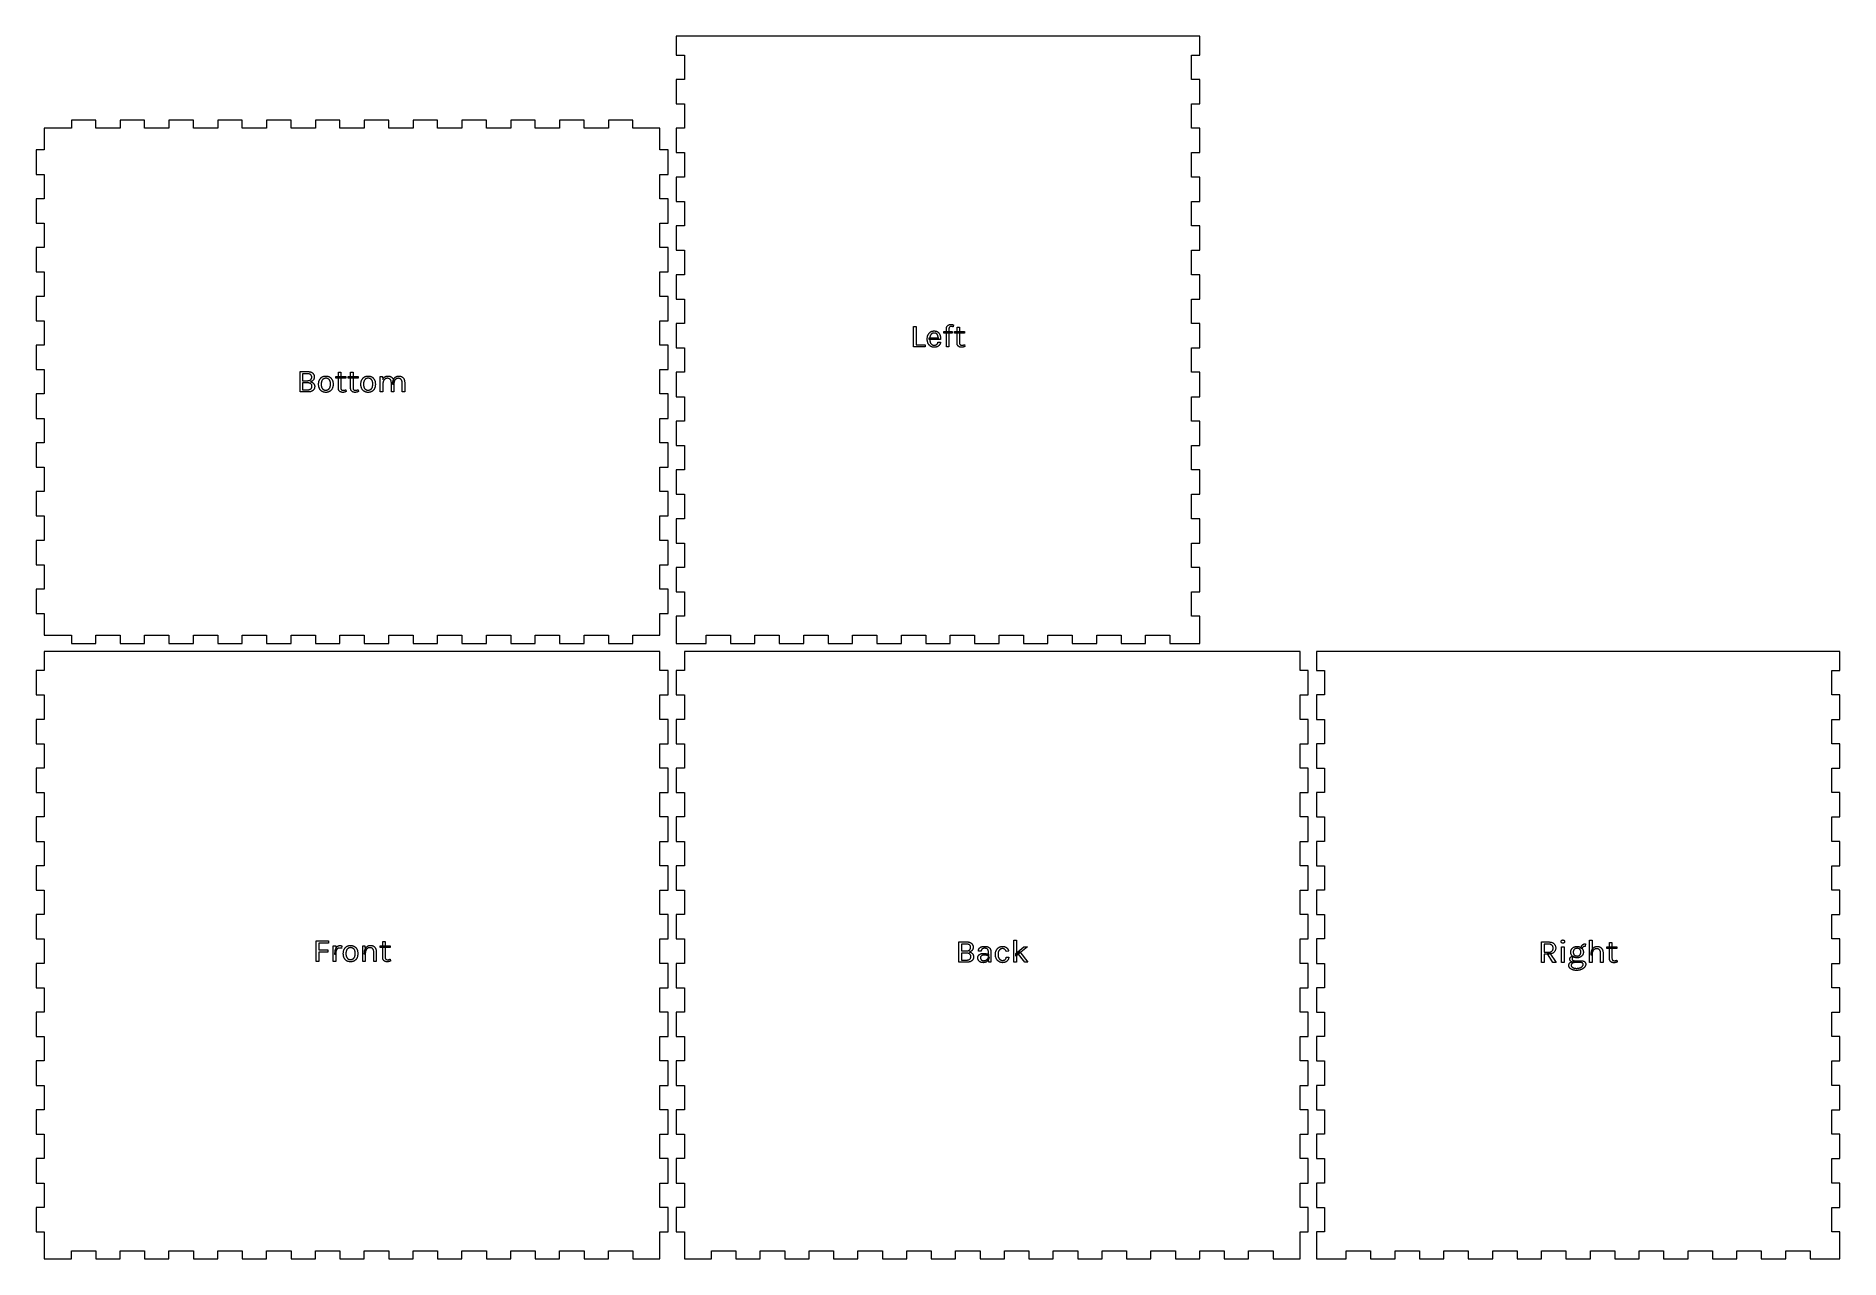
# Model space of a CAD drawing. Extents: x 0 to 665, y 0 to 451.
import ezdxf

# ---------------------------------------------------------------- set-up
doc = ezdxf.new("R2010")
doc.units = 0
doc.layers.get('0').update_dxf_attribs({"lineweight": 0})

msp = doc.modelspace()

# ---------------------------------------------------------------- linework, layer by layer
for p, q in [((239, 451), (236, 451)), ((236, 451), (236, 444)), ((426, 451), (239, 451)), ((429, 451), (426, 451)), ((429, 444), (429, 451)), ((236, 444), (239, 444)), ((239, 444), (239, 435)), ((426, 435), (426, 444)), ((426, 444), (429, 444)), ((239, 435), (236, 435)), ((236, 435), (236, 426)), ((429, 435), (426, 435)), ((429, 426), (429, 435)), ((236, 426), (239, 426)), ((239, 426), (239, 417)), ((426, 417), (426, 426)), ((426, 426), (429, 426)), ((22, 420), (13, 420)), ((13, 420), (13, 417)), ((22, 417), (22, 420)), ((40, 420), (31, 420)), ((31, 420), (31, 417)), ((40, 417), (40, 420)), ((58, 420), (49, 420)), ((49, 420), (49, 417)), ((58, 417), (58, 420)), ((76, 420), (67, 420)), ((67, 420), (67, 417)), ((76, 417), (76, 420)), ((94, 420), (85, 420)), ((85, 420), (85, 417)), ((94, 417), (94, 420)), ((112, 420), (103, 420)), ((103, 420), (103, 417)), ((112, 417), (112, 420)), ((130, 420), (121, 420)), ((121, 420), (121, 417)), ((130, 417), (130, 420)), ((148, 420), (139, 420)), ((139, 420), (139, 417)), ((148, 417), (148, 420)), ((166, 420), (157, 420)), ((157, 420), (157, 417)), ((166, 417), (166, 420)), ((184, 420), (175, 420)), ((175, 420), (175, 417)), ((184, 417), (184, 420)), ((202, 420), (193, 420)), ((193, 420), (193, 417)), ((202, 417), (202, 420)), ((220, 420), (211, 420)), ((211, 420), (211, 417)), ((220, 417), (220, 420)), ((13, 417), (3, 417)), ((3, 417), (3, 409)), ((31, 417), (22, 417)), ((49, 417), (40, 417)), ((67, 417), (58, 417)), ((85, 417), (76, 417)), ((103, 417), (94, 417)), ((121, 417), (112, 417)), ((139, 417), (130, 417)), ((157, 417), (148, 417)), ((175, 417), (166, 417)), ((193, 417), (184, 417)), ((211, 417), (202, 417)), ((230, 417), (220, 417)), ((230, 409), (230, 417)), ((239, 417), (236, 417)), ((236, 417), (236, 408)), ((429, 417), (426, 417)), ((429, 408), (429, 417)), ((3, 409), (0, 409)), ((0, 409), (0, 400)), ((233, 409), (230, 409)), ((233, 400), (233, 409)), ((236, 408), (239, 408)), ((239, 408), (239, 399)), ((426, 399), (426, 408)), ((426, 408), (429, 408)), ((0, 400), (3, 400)), ((3, 400), (3, 391)), ((230, 391), (230, 400)), ((230, 400), (233, 400)), ((239, 399), (236, 399)), ((236, 399), (236, 390)), ((429, 399), (426, 399)), ((429, 390), (429, 399)), ((3, 391), (0, 391)), ((0, 391), (0, 382)), ((233, 391), (230, 391)), ((233, 382), (233, 391)), ((236, 390), (239, 390)), ((239, 390), (239, 381)), ((426, 381), (426, 390)), ((426, 390), (429, 390)), ((0, 382), (3, 382)), ((3, 382), (3, 373)), ((230, 373), (230, 382)), ((230, 382), (233, 382)), ((239, 381), (236, 381)), ((236, 381), (236, 372)), ((429, 381), (426, 381)), ((429, 372), (429, 381)), ((3, 373), (0, 373)), ((0, 373), (0, 364)), ((233, 373), (230, 373)), ((233, 364), (233, 373)), ((236, 372), (239, 372)), ((239, 372), (239, 363)), ((426, 363), (426, 372)), ((426, 372), (429, 372)), ((0, 364), (3, 364)), ((3, 364), (3, 355)), ((230, 355), (230, 364)), ((230, 364), (233, 364)), ((239, 363), (236, 363)), ((236, 363), (236, 354)), ((429, 363), (426, 363)), ((429, 354), (429, 363)), ((3, 355), (0, 355)), ((0, 355), (0, 346)), ((233, 355), (230, 355)), ((233, 346), (233, 355)), ((236, 354), (239, 354)), ((239, 354), (239, 345)), ((426, 345), (426, 354)), ((426, 354), (429, 354)), ((0, 346), (3, 346)), ((3, 346), (3, 337)), ((230, 337), (230, 346)), ((230, 346), (233, 346)), ((239, 345), (236, 345)), ((236, 345), (236, 336)), ((323.515, 343.902), (324.451, 343.902)), ((323.515, 336.366), (323.515, 343.902)), ((323.515, 343.902), (323.515, 343.902)), ((324.451, 343.902), (324.451, 337.182)), ((328.525, 339.222), (328.528, 339.408)), ((328.528, 339.048), (328.525, 339.222)), ((328.525, 339.222), (328.525, 339.222)), ((328.528, 339.408), (328.538, 339.588)), ((328.538, 339.588), (328.555, 339.763)), ((328.555, 339.763), (328.579, 339.933)), ((328.579, 339.933), (328.609, 340.098)), ((328.609, 340.098), (328.646, 340.257)), ((328.646, 340.257), (328.69, 340.411)), ((328.69, 340.411), (328.74, 340.56)), ((328.74, 340.56), (328.797, 340.704)), ((328.797, 340.704), (328.861, 340.842)), ((328.861, 340.842), (328.931, 340.974)), ((328.931, 340.974), (329.005, 341.101)), ((329.005, 341.101), (329.085, 341.22)), ((329.085, 341.22), (329.17, 341.334)), ((329.17, 341.334), (329.259, 341.441)), ((329.259, 341.441), (329.354, 341.542)), ((329.281, 339.078), (329.281, 339.654)), ((329.281, 339.654), (332.815, 339.654)), ((329.354, 341.542), (329.453, 341.637)), ((329.453, 341.637), (329.558, 341.725)), ((329.463, 339.58), (329.461, 339.474)), ((329.461, 339.474), (329.461, 339.474)), ((329.461, 339.474), (329.461, 339.09)), ((329.468, 339.685), (329.463, 339.58)), ((329.478, 339.788), (329.468, 339.685)), ((329.491, 339.889), (329.478, 339.788)), ((329.507, 339.989), (329.491, 339.889)), ((329.528, 340.088), (329.507, 339.989)), ((329.552, 340.185), (329.528, 340.088)), ((329.58, 340.28), (329.552, 340.185)), ((329.558, 341.725), (329.667, 341.807)), ((329.612, 340.374), (329.58, 340.28)), ((329.647, 340.467), (329.612, 340.374)), ((329.686, 340.557), (329.647, 340.467)), ((329.667, 341.807), (329.782, 341.883)), ((329.729, 340.644), (329.686, 340.557)), ((329.775, 340.726), (329.729, 340.644)), ((329.826, 340.806), (329.775, 340.726)), ((329.782, 341.883), (329.901, 341.952)), ((329.88, 340.882), (329.826, 340.806)), ((329.937, 340.954), (329.88, 340.882)), ((329.901, 341.952), (330.023, 342.014)), ((329.999, 341.023), (329.937, 340.954)), ((330.064, 341.088), (329.999, 341.023)), ((330.023, 342.014), (330.148, 342.068)), ((330.132, 341.15), (330.064, 341.088)), ((330.205, 341.208), (330.132, 341.15)), ((330.148, 342.068), (330.276, 342.115)), ((330.281, 341.262), (330.205, 341.208)), ((330.276, 342.115), (330.408, 342.155)), ((330.361, 341.31), (330.281, 341.262)), ((330.444, 341.352), (330.361, 341.31)), ((330.408, 342.155), (330.543, 342.188)), ((330.531, 341.388), (330.444, 341.352)), ((330.622, 341.42), (330.531, 341.388)), ((330.543, 342.188), (330.682, 342.213)), ((330.716, 341.445), (330.622, 341.42)), ((330.682, 342.213), (330.824, 342.231)), ((330.814, 341.465), (330.716, 341.445)), ((330.915, 341.479), (330.814, 341.465)), ((330.824, 342.231), (330.969, 342.242)), ((331.02, 341.487), (330.915, 341.479)), ((330.969, 342.242), (331.117, 342.246)), ((331.129, 341.49), (331.02, 341.487)), ((331.117, 342.246), (331.117, 342.246)), ((331.117, 342.246), (331.246, 342.243)), ((331.215, 341.488), (331.129, 341.49)), ((331.129, 341.49), (331.129, 341.49)), ((331.298, 341.483), (331.215, 341.488)), ((331.246, 342.243), (331.371, 342.235)), ((331.378, 341.474), (331.298, 341.483)), ((331.371, 342.235), (331.492, 342.222)), ((331.454, 341.461), (331.378, 341.474)), ((331.528, 341.445), (331.454, 341.461)), ((331.492, 342.222), (331.609, 342.204)), ((331.598, 341.425), (331.528, 341.445)), ((331.666, 341.402), (331.598, 341.425)), ((331.609, 342.204), (331.723, 342.18)), ((331.73, 341.375), (331.666, 341.402)), ((331.723, 342.18), (331.833, 342.151)), ((331.791, 341.344), (331.73, 341.375)), ((331.849, 341.31), (331.791, 341.344)), ((331.833, 342.151), (331.939, 342.117)), ((331.904, 341.273), (331.849, 341.31)), ((331.957, 341.233), (331.904, 341.273)), ((331.939, 342.117), (332.041, 342.077)), ((332.007, 341.191), (331.957, 341.233)), ((332.054, 341.147), (332.007, 341.191)), ((332.041, 342.077), (332.139, 342.032)), ((332.099, 341.101), (332.054, 341.147)), ((332.142, 341.052), (332.099, 341.101)), ((332.139, 342.032), (332.233, 341.982)), ((332.182, 341.001), (332.142, 341.052)), ((332.22, 340.947), (332.182, 341.001)), ((332.255, 340.891), (332.22, 340.947)), ((332.233, 341.982), (332.324, 341.927)), ((332.287, 340.833), (332.255, 340.891)), ((332.317, 340.773), (332.287, 340.833)), ((332.345, 340.712), (332.317, 340.773)), ((332.324, 341.927), (332.411, 341.869)), ((332.372, 340.65), (332.345, 340.712)), ((332.396, 340.586), (332.372, 340.65)), ((332.418, 340.522), (332.396, 340.586)), ((332.411, 341.869), (332.494, 341.807)), ((332.439, 340.456), (332.418, 340.522)), ((332.457, 340.389), (332.439, 340.456)), ((332.473, 340.321), (332.457, 340.389)), ((332.488, 340.252), (332.473, 340.321)), ((332.5, 340.182), (332.488, 340.252)), ((332.494, 341.807), (332.574, 341.741)), ((332.511, 340.111), (332.5, 340.182)), ((332.52, 340.04), (332.511, 340.111)), ((332.527, 339.97), (332.52, 340.04)), ((332.534, 339.899), (332.527, 339.97)), ((332.538, 339.828), (332.534, 339.899)), ((332.541, 339.757), (332.538, 339.828)), ((332.815, 339.654), (332.539, 339.474)), ((332.539, 339.474), (332.542, 339.545)), ((332.543, 339.686), (332.541, 339.757)), ((332.542, 339.545), (332.543, 339.616)), ((332.543, 339.616), (332.543, 339.686)), ((332.574, 341.741), (332.65, 341.671)), ((332.65, 341.671), (332.723, 341.598)), ((332.723, 341.598), (332.792, 341.521)), ((332.792, 341.521), (332.857, 341.441)), ((332.857, 341.441), (332.919, 341.356)), ((332.919, 341.356), (332.977, 341.268)), ((332.977, 341.268), (333.032, 341.177)), ((333.032, 341.177), (333.083, 341.083)), ((333.083, 341.083), (333.131, 340.987)), ((333.131, 340.987), (333.175, 340.889)), ((333.175, 340.889), (333.216, 340.789)), ((333.216, 340.789), (333.254, 340.686)), ((333.254, 340.686), (333.288, 340.581)), ((333.288, 340.581), (333.319, 340.473)), ((333.319, 340.473), (333.346, 340.363)), ((333.346, 340.363), (333.37, 340.251)), ((333.37, 340.251), (333.391, 340.137)), ((333.391, 340.137), (333.408, 340.023)), ((333.408, 340.023), (333.422, 339.907)), ((333.422, 339.907), (333.433, 339.791)), ((333.433, 339.791), (333.441, 339.674)), ((333.441, 339.199), (333.433, 339.078)), ((333.441, 339.674), (333.446, 339.557)), ((333.446, 339.319), (333.441, 339.199)), ((333.446, 339.557), (333.447, 339.438)), ((333.447, 339.438), (333.446, 339.319)), ((334.663, 341.454), (334.663, 342.102)), ((334.663, 342.102), (337.723, 342.102)), ((337.723, 341.454), (334.663, 341.454)), ((335.599, 342.99), (335.601, 343.102)), ((335.599, 336.366), (335.599, 342.99)), ((335.601, 343.102), (335.608, 343.21)), ((335.608, 343.21), (335.619, 343.313)), ((335.619, 343.313), (335.634, 343.413)), ((335.634, 343.413), (335.654, 343.508)), ((335.654, 343.508), (335.678, 343.599)), ((335.678, 343.599), (335.706, 343.687)), ((335.706, 343.687), (335.739, 343.77)), ((335.739, 343.77), (335.776, 343.848)), ((335.776, 343.848), (335.818, 343.923)), ((335.818, 343.923), (335.863, 343.994)), ((335.863, 343.994), (335.912, 344.061)), ((335.912, 344.061), (335.963, 344.124)), ((335.963, 344.124), (336.017, 344.183)), ((336.017, 344.183), (336.075, 344.239)), ((336.075, 344.239), (336.135, 344.291)), ((336.135, 344.291), (336.198, 344.339)), ((336.198, 344.339), (336.264, 344.383)), ((336.264, 344.383), (336.334, 344.423)), ((336.334, 344.423), (336.406, 344.46)), ((336.406, 344.46), (336.481, 344.493)), ((336.481, 344.493), (336.557, 344.523)), ((336.536, 343.051), (336.535, 342.978)), ((336.535, 342.978), (336.535, 342.978)), ((336.535, 342.978), (336.535, 336.366)), ((336.54, 343.12), (336.536, 343.051)), ((336.546, 343.186), (336.54, 343.12)), ((336.555, 343.248), (336.546, 343.186)), ((336.567, 343.307), (336.555, 343.248)), ((336.557, 344.523), (336.635, 344.549)), ((336.58, 343.362), (336.567, 343.307)), ((336.597, 343.414), (336.58, 343.362)), ((336.616, 343.462), (336.597, 343.414)), ((336.637, 343.507), (336.616, 343.462)), ((336.635, 344.549), (336.715, 344.571)), ((336.661, 343.548), (336.637, 343.507)), ((336.687, 343.586), (336.661, 343.548)), ((336.714, 343.622), (336.687, 343.586)), ((336.743, 343.655), (336.714, 343.622)), ((336.715, 344.571), (336.797, 344.591)), ((336.772, 343.686), (336.743, 343.655)), ((336.803, 343.714), (336.772, 343.686)), ((336.797, 344.591), (336.88, 344.606)), ((336.836, 343.74), (336.803, 343.714)), ((336.87, 343.763), (336.836, 343.74)), ((336.905, 343.784), (336.87, 343.763)), ((336.88, 344.606), (336.965, 344.618)), ((336.941, 343.802), (336.905, 343.784)), ((336.979, 343.818), (336.941, 343.802)), ((336.965, 344.618), (337.052, 344.627)), ((337.017, 343.832), (336.979, 343.818)), ((337.056, 343.844), (337.017, 343.832)), ((337.052, 344.627), (337.141, 344.632)), ((337.094, 343.855), (337.056, 343.844)), ((337.133, 343.864), (337.094, 343.855)), ((337.171, 343.872), (337.133, 343.864)), ((337.141, 344.632), (337.231, 344.634)), ((337.209, 343.878), (337.171, 343.872)), ((337.248, 343.884), (337.209, 343.878)), ((337.231, 344.634), (337.231, 344.634)), ((337.231, 344.634), (337.28, 344.634)), ((337.286, 343.887), (337.248, 343.884)), ((337.28, 344.634), (337.33, 344.633)), ((337.325, 343.889), (337.286, 343.887)), ((337.363, 343.89), (337.325, 343.889)), ((337.33, 344.633), (337.379, 344.631)), ((337.396, 343.89), (337.363, 343.89)), ((337.363, 343.89), (337.363, 343.89)), ((337.379, 344.631), (337.429, 344.628)), ((337.428, 343.889), (337.396, 343.89)), ((337.462, 343.887), (337.428, 343.889)), ((337.429, 344.628), (337.479, 344.625)), ((337.495, 343.884), (337.462, 343.887)), ((337.479, 344.625), (337.529, 344.621)), ((337.529, 343.881), (337.495, 343.884)), ((337.529, 344.621), (337.58, 344.616)), ((337.563, 343.877), (337.529, 343.881)), ((337.597, 343.872), (337.563, 343.877)), ((337.58, 344.616), (337.63, 344.611)), ((337.632, 343.867), (337.597, 343.872)), ((337.63, 344.611), (337.681, 344.605)), ((337.667, 343.861), (337.632, 343.867)), ((337.702, 343.854), (337.667, 343.861)), ((337.681, 344.605), (337.732, 344.598)), ((337.737, 343.846), (337.702, 343.854)), ((337.723, 342.102), (337.723, 341.454)), ((337.723, 341.454), (337.723, 341.454)), ((337.732, 344.598), (337.783, 344.59)), ((337.773, 343.838), (337.737, 343.846)), ((337.808, 343.829), (337.773, 343.838)), ((337.783, 344.59), (337.834, 344.582)), ((337.844, 343.819), (337.808, 343.829)), ((337.834, 344.582), (337.885, 344.573)), ((337.88, 343.809), (337.844, 343.819)), ((337.915, 343.798), (337.88, 343.809)), ((337.885, 344.573), (337.936, 344.563)), ((337.951, 343.786), (337.915, 343.798)), ((337.936, 344.563), (337.986, 344.553)), ((337.987, 343.773), (337.951, 343.786)), ((337.986, 344.553), (338.037, 344.542)), ((338.023, 343.76), (337.987, 343.773)), ((338.059, 343.746), (338.023, 343.76)), ((338.037, 344.542), (338.088, 344.53)), ((338.239, 344.49), (338.059, 343.746)), ((338.088, 344.53), (338.138, 344.517)), ((338.138, 344.517), (338.189, 344.504)), ((338.189, 344.504), (338.239, 344.49)), ((338.239, 344.49), (338.239, 344.49)), ((338.593, 341.454), (338.593, 342.102)), ((338.593, 342.102), (342.253, 342.102)), ((342.253, 341.454), (338.593, 341.454)), ((339.517, 337.842), (339.517, 343.698)), ((339.517, 343.698), (340.441, 343.698)), ((340.441, 343.698), (340.441, 337.866)), ((342.253, 342.102), (342.253, 341.454)), ((342.253, 341.454), (342.253, 341.454)), ((429, 345), (426, 345)), ((429, 336), (429, 345)), ((3, 337), (0, 337)), ((0, 337), (0, 328)), ((233, 337), (230, 337)), ((233, 328), (233, 337)), ((236, 336), (239, 336)), ((239, 336), (239, 327)), ((327.811, 336.366), (323.515, 336.366)), ((324.451, 337.182), (327.811, 337.182)), ((327.811, 337.182), (327.811, 336.366)), ((328.539, 338.877), (328.528, 339.048)), ((328.556, 338.711), (328.539, 338.877)), ((328.579, 338.549), (328.556, 338.711)), ((328.61, 338.391), (328.579, 338.549)), ((328.647, 338.237), (328.61, 338.391)), ((328.691, 338.087), (328.647, 338.237)), ((328.742, 337.941), (328.691, 338.087)), ((328.8, 337.8), (328.742, 337.941)), ((328.864, 337.662), (328.8, 337.8)), ((328.934, 337.529), (328.864, 337.662)), ((329.009, 337.403), (328.934, 337.529)), ((329.09, 337.282), (329.009, 337.403)), ((329.175, 337.167), (329.09, 337.282)), ((329.264, 337.058), (329.175, 337.167)), ((329.359, 336.955), (329.264, 337.058)), ((333.433, 339.078), (329.281, 339.078)), ((329.459, 336.858), (329.359, 336.955)), ((329.564, 336.767), (329.459, 336.858)), ((329.461, 339.09), (329.463, 338.971)), ((329.463, 338.971), (329.468, 338.855)), ((329.468, 338.855), (329.477, 338.741)), ((329.477, 338.741), (329.49, 338.63)), ((329.49, 338.63), (329.507, 338.522)), ((329.507, 338.522), (329.527, 338.415)), ((329.527, 338.415), (329.551, 338.312)), ((329.551, 338.312), (329.578, 338.211)), ((329.673, 336.682), (329.564, 336.767)), ((329.578, 338.211), (329.609, 338.112)), ((329.609, 338.112), (329.644, 338.016)), ((329.644, 338.016), (329.682, 337.923)), ((329.788, 336.603), (329.673, 336.682)), ((329.682, 337.923), (329.725, 337.834)), ((329.725, 337.834), (329.77, 337.749)), ((329.77, 337.749), (329.82, 337.668)), ((329.907, 336.531), (329.788, 336.603)), ((329.82, 337.668), (329.873, 337.591)), ((329.873, 337.591), (329.929, 337.518)), ((330.028, 336.466), (329.907, 336.531)), ((329.929, 337.518), (329.99, 337.449)), ((329.99, 337.449), (330.054, 337.384)), ((330.153, 336.409), (330.028, 336.466)), ((330.054, 337.384), (330.122, 337.323)), ((330.122, 337.323), (330.193, 337.266)), ((330.281, 336.359), (330.153, 336.409)), ((330.193, 337.266), (330.268, 337.214)), ((330.268, 337.214), (330.347, 337.167)), ((330.413, 336.317), (330.281, 336.359)), ((330.347, 337.167), (330.43, 337.125)), ((330.547, 336.283), (330.413, 336.317)), ((330.43, 337.125), (330.517, 337.089)), ((330.517, 337.089), (330.607, 337.059)), ((330.685, 336.256), (330.547, 336.283)), ((330.607, 337.059), (330.701, 337.034)), ((330.826, 336.237), (330.685, 336.256)), ((330.701, 337.034), (330.799, 337.015)), ((330.799, 337.015), (330.901, 337.001)), ((330.97, 336.226), (330.826, 336.237)), ((330.901, 337.001), (331.007, 336.993)), ((331.117, 336.222), (330.97, 336.226)), ((331.007, 336.993), (331.117, 336.99)), ((331.117, 336.99), (331.227, 336.993)), ((331.117, 336.99), (331.117, 336.99)), ((331.239, 336.224), (331.117, 336.222)), ((331.117, 336.222), (331.117, 336.222)), ((331.117, 336.222), (331.117, 336.222)), ((331.227, 336.993), (331.332, 337.001)), ((331.359, 336.231), (331.239, 336.224)), ((331.332, 337.001), (331.434, 337.014)), ((331.476, 336.242), (331.359, 336.231)), ((331.434, 337.014), (331.532, 337.033)), ((331.591, 336.258), (331.476, 336.242)), ((331.532, 337.033), (331.625, 337.058)), ((331.704, 336.277), (331.591, 336.258)), ((331.625, 337.058), (331.715, 337.087)), ((331.813, 336.302), (331.704, 336.277)), ((331.715, 337.087), (331.801, 337.122)), ((331.801, 337.122), (331.883, 337.163)), ((331.92, 336.331), (331.813, 336.302)), ((331.883, 337.163), (331.961, 337.209)), ((332.025, 336.364), (331.92, 336.331)), ((331.961, 337.209), (332.035, 337.26)), ((332.127, 336.402), (332.025, 336.364)), ((332.035, 337.26), (332.104, 337.317)), ((332.104, 337.317), (332.168, 337.378)), ((332.227, 336.444), (332.127, 336.402)), ((332.168, 337.378), (332.226, 337.445)), ((332.226, 337.445), (332.278, 337.517)), ((332.324, 336.49), (332.227, 336.444)), ((332.278, 337.517), (332.325, 337.594)), ((332.417, 336.54), (332.324, 336.49)), ((332.325, 337.594), (332.365, 337.677)), ((332.365, 337.677), (332.401, 337.764)), ((332.401, 337.764), (332.431, 337.857)), ((332.507, 336.594), (332.417, 336.54)), ((332.431, 337.857), (332.455, 337.955)), ((332.455, 337.955), (332.473, 338.058)), ((332.473, 338.058), (332.473, 338.058)), ((332.473, 338.058), (333.445, 338.058)), ((332.593, 336.652), (332.507, 336.594)), ((332.675, 336.713), (332.593, 336.652)), ((332.755, 336.778), (332.675, 336.713)), ((332.831, 336.847), (332.755, 336.778)), ((332.903, 336.92), (332.831, 336.847)), ((332.972, 336.997), (332.903, 336.92)), ((333.037, 337.077), (332.972, 336.997)), ((333.098, 337.161), (333.037, 337.077)), ((333.155, 337.248), (333.098, 337.161)), ((333.207, 337.338), (333.155, 337.248)), ((333.255, 337.431), (333.207, 337.338)), ((333.298, 337.528), (333.255, 337.431)), ((333.337, 337.627), (333.298, 337.528)), ((333.37, 337.73), (333.337, 337.627)), ((333.4, 337.836), (333.37, 337.73)), ((333.425, 337.946), (333.4, 337.836)), ((333.445, 338.058), (333.425, 337.946)), ((333.433, 339.078), (333.433, 339.078)), ((336.535, 336.366), (335.599, 336.366)), ((336.535, 336.366), (336.535, 336.366)), ((339.519, 337.736), (339.517, 337.842)), ((339.517, 337.842), (339.517, 337.842)), ((339.526, 337.633), (339.519, 337.736)), ((339.536, 337.534), (339.526, 337.633)), ((339.552, 337.439), (339.536, 337.534)), ((339.571, 337.347), (339.552, 337.439)), ((339.595, 337.259), (339.571, 337.347)), ((339.623, 337.174), (339.595, 337.259)), ((339.655, 337.093), (339.623, 337.174)), ((339.692, 337.016), (339.655, 337.093)), ((339.733, 336.942), (339.692, 337.016)), ((339.778, 336.872), (339.733, 336.942)), ((339.826, 336.805), (339.778, 336.872)), ((339.877, 336.742), (339.826, 336.805)), ((339.931, 336.683), (339.877, 336.742)), ((339.988, 336.627), (339.931, 336.683)), ((340.048, 336.575), (339.988, 336.627)), ((340.112, 336.526), (340.048, 336.575)), ((340.178, 336.481), (340.112, 336.526)), ((340.248, 336.44), (340.178, 336.481)), ((340.321, 336.402), (340.248, 336.44)), ((340.396, 336.368), (340.321, 336.402)), ((340.474, 336.337), (340.396, 336.368)), ((340.441, 337.866), (340.449, 337.697)), ((340.449, 337.697), (340.474, 337.546)), ((340.474, 337.546), (340.516, 337.413)), ((340.553, 336.31), (340.474, 336.337)), ((340.516, 337.413), (340.573, 337.298)), ((340.634, 336.287), (340.553, 336.31)), ((340.573, 337.298), (340.648, 337.2)), ((340.717, 336.267), (340.634, 336.287)), ((340.648, 337.2), (340.739, 337.12)), ((340.802, 336.251), (340.717, 336.267)), ((340.739, 337.12), (340.847, 337.058)), ((340.889, 336.238), (340.802, 336.251)), ((340.847, 337.058), (340.971, 337.014)), ((340.978, 336.229), (340.889, 336.238)), ((340.971, 337.014), (341.112, 336.987)), ((341.068, 336.224), (340.978, 336.229)), ((341.161, 336.222), (341.068, 336.224)), ((341.112, 336.987), (341.269, 336.978)), ((341.226, 336.223), (341.161, 336.222)), ((341.161, 336.222), (341.161, 336.222)), ((341.161, 336.222), (341.161, 336.222)), ((341.29, 336.225), (341.226, 336.223)), ((341.269, 336.978), (341.318, 336.979)), ((341.269, 336.978), (341.269, 336.978)), ((341.354, 336.23), (341.29, 336.225)), ((341.318, 336.979), (341.367, 336.98)), ((341.417, 336.235), (341.354, 336.23)), ((341.367, 336.98), (341.415, 336.983)), ((341.415, 336.983), (341.463, 336.987)), ((341.48, 336.243), (341.417, 336.235)), ((341.463, 336.987), (341.511, 336.991)), ((341.542, 336.252), (341.48, 336.243)), ((341.511, 336.991), (341.559, 336.997)), ((341.604, 336.263), (341.542, 336.252)), ((341.559, 336.997), (341.606, 337.004)), ((341.666, 336.276), (341.604, 336.263)), ((341.606, 337.004), (341.653, 337.013)), ((341.653, 337.013), (341.7, 337.022)), ((341.727, 336.29), (341.666, 336.276)), ((341.7, 337.022), (341.746, 337.032)), ((341.788, 336.306), (341.727, 336.29)), ((341.746, 337.032), (341.793, 337.043)), ((341.849, 336.323), (341.788, 336.306)), ((341.793, 337.043), (341.841, 337.056)), ((341.841, 337.056), (341.89, 337.069)), ((341.909, 336.342), (341.849, 336.323)), ((341.89, 337.069), (341.94, 337.084)), ((341.97, 336.361), (341.909, 336.342)), ((341.94, 337.084), (341.991, 337.099)), ((342.031, 336.381), (341.97, 336.361)), ((341.991, 337.099), (342.044, 337.116)), ((342.092, 336.402), (342.031, 336.381)), ((342.044, 337.116), (342.097, 337.134)), ((342.153, 336.424), (342.092, 336.402)), ((342.097, 337.134), (342.152, 337.153)), ((342.152, 337.153), (342.208, 337.173)), ((342.214, 336.447), (342.153, 336.424)), ((342.208, 337.173), (342.265, 337.194)), ((342.275, 336.471), (342.214, 336.447)), ((342.265, 337.194), (342.265, 337.194)), ((342.265, 337.194), (342.397, 336.522)), ((342.336, 336.496), (342.275, 336.471)), ((342.397, 336.522), (342.336, 336.496)), ((426, 327), (426, 336)), ((426, 336), (429, 336)), ((0, 328), (3, 328)), ((3, 328), (3, 319)), ((97.3, 319.732), (97.3, 327.268)), ((97.3, 327.268), (100.12, 327.268)), ((100.096, 326.464), (98.236, 326.464)), ((98.236, 326.464), (98.236, 323.896)), ((100.236, 326.461), (100.096, 326.464)), ((100.096, 326.464), (100.096, 326.464)), ((100.096, 326.464), (100.096, 326.464)), ((100.12, 327.268), (100.283, 327.265)), ((100.369, 326.451), (100.236, 326.461)), ((100.283, 327.265), (100.44, 327.257)), ((100.497, 326.434), (100.369, 326.451)), ((100.44, 327.257), (100.591, 327.243)), ((100.618, 326.411), (100.497, 326.434)), ((100.591, 327.243), (100.737, 327.224)), ((100.733, 326.382), (100.618, 326.411)), ((100.842, 326.345), (100.733, 326.382)), ((100.737, 327.224), (100.877, 327.2)), ((100.944, 326.302), (100.842, 326.345)), ((100.877, 327.2), (101.012, 327.17)), ((101.041, 326.253), (100.944, 326.302)), ((101.012, 327.17), (101.141, 327.134)), ((101.131, 326.197), (101.041, 326.253)), ((101.215, 326.134), (101.131, 326.197)), ((101.141, 327.134), (101.264, 327.093)), ((101.292, 326.065), (101.215, 326.134)), ((101.264, 327.093), (101.382, 327.047)), ((101.361, 325.992), (101.292, 326.065)), ((101.422, 325.913), (101.361, 325.992)), ((101.382, 327.047), (101.494, 326.995)), ((101.474, 325.829), (101.422, 325.913)), ((101.494, 326.995), (101.6, 326.939)), ((101.6, 326.939), (101.701, 326.879)), ((101.701, 326.879), (101.797, 326.816)), ((101.797, 326.816), (101.887, 326.749)), ((101.887, 326.749), (101.971, 326.678)), ((101.971, 326.678), (102.05, 326.605)), ((102.05, 326.605), (102.123, 326.528)), ((102.123, 326.528), (102.191, 326.447)), ((102.191, 326.447), (102.253, 326.363)), ((102.253, 326.363), (102.31, 326.275)), ((102.31, 326.275), (102.361, 326.185)), ((102.361, 326.185), (102.407, 326.093)), ((102.407, 326.093), (102.448, 326)), ((102.448, 326), (102.483, 325.904)), ((102.483, 325.904), (102.513, 325.808)), ((111.436, 321.208), (111.436, 327.064)), ((111.436, 327.064), (112.36, 327.064)), ((112.36, 327.064), (112.36, 321.232)), ((115.948, 321.208), (115.948, 327.064)), ((115.948, 327.064), (116.872, 327.064)), ((116.872, 327.064), (116.872, 321.232)), ((230, 319), (230, 328)), ((230, 328), (233, 328)), ((239, 327), (236, 327)), ((236, 327), (236, 318)), ((429, 327), (426, 327)), ((429, 318), (429, 327)), ((100.12, 319.732), (97.3, 319.732)), ((98.236, 323.896), (100.084, 323.896)), ((98.236, 323.092), (98.236, 320.548)), ((100.108, 323.092), (98.236, 323.092)), ((98.236, 323.092), (98.236, 323.092)), ((98.236, 320.548), (100.108, 320.548)), ((100.084, 323.896), (100.222, 323.899)), ((100.263, 323.089), (100.108, 323.092)), ((100.108, 323.092), (100.108, 323.092)), ((100.108, 320.548), (100.275, 320.552)), ((100.265, 319.734), (100.12, 319.732)), ((100.12, 319.732), (100.12, 319.732)), ((100.12, 319.732), (100.12, 319.732)), ((100.222, 323.899), (100.353, 323.91)), ((100.409, 323.078), (100.263, 323.089)), ((100.406, 319.739), (100.265, 319.734)), ((100.275, 320.552), (100.432, 320.562)), ((100.353, 323.91), (100.48, 323.927)), ((100.541, 319.748), (100.406, 319.739)), ((100.549, 323.061), (100.409, 323.078)), ((100.432, 320.562), (100.579, 320.58)), ((100.48, 323.927), (100.6, 323.951)), ((100.672, 319.76), (100.541, 319.748)), ((100.68, 323.037), (100.549, 323.061)), ((100.579, 320.58), (100.717, 320.606)), ((100.6, 323.951), (100.715, 323.982)), ((100.798, 319.776), (100.672, 319.76)), ((100.804, 323.006), (100.68, 323.037)), ((100.715, 323.982), (100.824, 324.02)), ((100.717, 320.606), (100.845, 320.638)), ((100.919, 319.795), (100.798, 319.776)), ((100.92, 322.968), (100.804, 323.006)), ((100.824, 324.02), (100.927, 324.065)), ((100.845, 320.638), (100.964, 320.678)), ((101.036, 319.817), (100.919, 319.795)), ((101.029, 322.923), (100.92, 322.968)), ((100.927, 324.065), (101.025, 324.117)), ((100.964, 320.678), (101.073, 320.724)), ((101.025, 324.117), (101.117, 324.175)), ((101.129, 322.871), (101.029, 322.923)), ((101.147, 319.843), (101.036, 319.817)), ((101.073, 320.724), (101.172, 320.778)), ((101.117, 324.175), (101.203, 324.241)), ((101.223, 322.813), (101.129, 322.871)), ((101.254, 319.873), (101.147, 319.843)), ((101.291, 323.562), (101.152, 323.524)), ((101.152, 323.524), (101.152, 323.524)), ((101.152, 323.524), (101.243, 323.508)), ((101.172, 320.778), (101.261, 320.84)), ((101.203, 324.241), (101.282, 324.313)), ((101.308, 322.747), (101.223, 322.813)), ((101.243, 323.508), (101.332, 323.488)), ((101.356, 319.906), (101.254, 319.873)), ((101.261, 320.84), (101.341, 320.908)), ((101.282, 324.313), (101.353, 324.39)), ((101.423, 323.606), (101.291, 323.562)), ((101.386, 322.676), (101.308, 322.747)), ((101.332, 323.488), (101.419, 323.464)), ((101.341, 320.908), (101.412, 320.982)), ((101.353, 324.39), (101.416, 324.474)), ((101.454, 319.942), (101.356, 319.906)), ((101.455, 322.6), (101.386, 322.676)), ((101.412, 320.982), (101.476, 321.06)), ((101.416, 324.474), (101.47, 324.563)), ((101.419, 323.464), (101.504, 323.437)), ((101.548, 323.656), (101.423, 323.606)), ((101.547, 319.98), (101.454, 319.942)), ((101.516, 322.52), (101.455, 322.6)), ((101.47, 324.563), (101.516, 324.657)), ((101.519, 325.74), (101.474, 325.829)), ((101.476, 321.06), (101.532, 321.142)), ((101.504, 323.437), (101.586, 323.406)), ((101.516, 324.657), (101.553, 324.758)), ((101.569, 322.435), (101.516, 322.52)), ((101.555, 325.645), (101.519, 325.74)), ((101.532, 321.142), (101.581, 321.229)), ((101.637, 320.021), (101.547, 319.98)), ((101.666, 323.712), (101.548, 323.656)), ((101.553, 324.758), (101.582, 324.864)), ((101.584, 325.546), (101.555, 325.645)), ((101.614, 322.346), (101.569, 322.435)), ((101.581, 321.229), (101.622, 321.319)), ((101.582, 324.864), (101.603, 324.975)), ((101.604, 325.441), (101.584, 325.546)), ((101.586, 323.406), (101.666, 323.372)), ((101.603, 324.975), (101.616, 325.093)), ((101.616, 325.331), (101.604, 325.441)), ((101.651, 322.252), (101.614, 322.346)), ((101.62, 325.216), (101.616, 325.331)), ((101.616, 325.093), (101.62, 325.216)), ((101.62, 325.216), (101.62, 325.216)), ((101.622, 321.319), (101.656, 321.413)), ((101.723, 320.064), (101.637, 320.021)), ((101.679, 322.154), (101.651, 322.252)), ((101.656, 321.413), (101.682, 321.512)), ((101.777, 323.774), (101.666, 323.712)), ((101.666, 323.372), (101.744, 323.334)), ((101.7, 322.051), (101.679, 322.154)), ((101.682, 321.512), (101.701, 321.615)), ((101.712, 321.944), (101.7, 322.051)), ((101.701, 321.615), (101.712, 321.721)), ((101.716, 321.832), (101.712, 321.944)), ((101.712, 321.721), (101.716, 321.832)), ((101.716, 321.832), (101.716, 321.832)), ((101.805, 320.11), (101.723, 320.064)), ((101.744, 323.334), (101.82, 323.292)), ((101.88, 323.842), (101.777, 323.774)), ((101.882, 320.158), (101.805, 320.11)), ((101.82, 323.292), (101.894, 323.246)), ((101.977, 323.916), (101.88, 323.842)), ((101.956, 320.208), (101.882, 320.158)), ((101.894, 323.246), (101.965, 323.197)), ((102.026, 320.261), (101.956, 320.208)), ((101.965, 323.197), (102.034, 323.145)), ((102.066, 323.996), (101.977, 323.916)), ((102.092, 320.316), (102.026, 320.261)), ((102.034, 323.145), (102.099, 323.09)), ((102.148, 324.083), (102.066, 323.996)), ((102.154, 320.374), (102.092, 320.316)), ((102.099, 323.09), (102.162, 323.034)), ((102.223, 324.175), (102.148, 324.083)), ((102.212, 320.434), (102.154, 320.374)), ((102.162, 323.034), (102.221, 322.975)), ((102.267, 320.494), (102.212, 320.434)), ((102.221, 322.975), (102.278, 322.913)), ((102.291, 324.272), (102.223, 324.175)), ((102.319, 320.557), (102.267, 320.494)), ((102.278, 322.913), (102.331, 322.85)), ((102.352, 324.373), (102.291, 324.272)), ((102.367, 320.621), (102.319, 320.557)), ((102.331, 322.85), (102.381, 322.784)), ((102.405, 324.477), (102.352, 324.373)), ((102.411, 320.686), (102.367, 320.621)), ((102.381, 322.784), (102.429, 322.716)), ((102.451, 324.584), (102.405, 324.477)), ((102.452, 320.753), (102.411, 320.686)), ((102.429, 322.716), (102.473, 322.646)), ((102.491, 324.695), (102.451, 324.584)), ((102.49, 320.821), (102.452, 320.753)), ((102.473, 322.646), (102.514, 322.573)), ((102.525, 320.89), (102.49, 320.821)), ((102.523, 324.809), (102.491, 324.695)), ((102.513, 325.808), (102.537, 325.709)), ((102.514, 322.573), (102.552, 322.499)), ((102.548, 324.927), (102.523, 324.809)), ((102.555, 320.962), (102.525, 320.89)), ((102.537, 325.709), (102.556, 325.61)), ((102.566, 325.048), (102.548, 324.927)), ((102.552, 322.499), (102.585, 322.423)), ((102.583, 321.034), (102.555, 320.962)), ((102.556, 325.61), (102.569, 325.508)), ((102.576, 325.172), (102.566, 325.048)), ((102.569, 325.508), (102.577, 325.405)), ((102.58, 325.3), (102.576, 325.172)), ((102.577, 325.405), (102.58, 325.3)), ((102.58, 325.3), (102.58, 325.3)), ((102.608, 321.107), (102.583, 321.034)), ((102.585, 322.423), (102.615, 322.347)), ((102.629, 321.181), (102.608, 321.107)), ((102.615, 322.347), (102.641, 322.27)), ((102.649, 321.255), (102.629, 321.181)), ((102.641, 322.27), (102.662, 322.191)), ((102.666, 321.33), (102.649, 321.255)), ((102.662, 322.191), (102.68, 322.112)), ((102.68, 321.404), (102.666, 321.33)), ((102.68, 322.112), (102.694, 322.031)), ((102.691, 321.48), (102.68, 321.404)), ((102.7, 321.555), (102.691, 321.48)), ((102.694, 322.031), (102.704, 321.95)), ((102.707, 321.631), (102.7, 321.555)), ((102.704, 321.95), (102.71, 321.867)), ((102.711, 321.707), (102.707, 321.631)), ((102.71, 321.867), (102.712, 321.784)), ((102.712, 321.784), (102.711, 321.707)), ((102.712, 321.784), (102.712, 321.784)), ((104.158, 322.6), (104.161, 322.795)), ((104.161, 322.406), (104.158, 322.6)), ((104.158, 322.6), (104.158, 322.6)), ((104.161, 322.795), (104.172, 322.983)), ((104.172, 322.219), (104.161, 322.406)), ((104.172, 322.983), (104.189, 323.165)), ((104.189, 322.038), (104.172, 322.219)), ((104.189, 323.165), (104.214, 323.341)), ((104.214, 321.863), (104.189, 322.038)), ((104.214, 323.341), (104.245, 323.51)), ((104.245, 321.694), (104.214, 321.863)), ((104.245, 323.51), (104.283, 323.672)), ((104.283, 321.532), (104.245, 321.694)), ((104.283, 323.672), (104.329, 323.829)), ((104.329, 321.375), (104.283, 321.532)), ((104.329, 323.829), (104.381, 323.979)), ((104.381, 321.225), (104.329, 321.375)), ((104.381, 323.979), (104.44, 324.122)), ((104.44, 321.082), (104.381, 321.225)), ((104.44, 324.122), (104.506, 324.259)), ((104.506, 320.944), (104.44, 321.082)), ((104.506, 324.259), (104.578, 324.39)), ((104.578, 320.813), (104.506, 320.944)), ((104.578, 324.39), (104.655, 324.514)), ((104.655, 320.688), (104.578, 320.813)), ((104.655, 324.514), (104.738, 324.631)), ((104.738, 320.57), (104.655, 320.688)), ((104.738, 324.631), (104.825, 324.742)), ((104.825, 320.459), (104.738, 320.57)), ((104.825, 324.742), (104.918, 324.846)), ((104.918, 320.354), (104.825, 320.459)), ((104.918, 324.846), (105.015, 324.944)), ((105.015, 320.256), (104.918, 320.354)), ((105.015, 324.944), (105.118, 325.035)), ((105.118, 320.165), (105.015, 320.256)), ((105.118, 325.035), (105.226, 325.12)), ((105.12, 322.735), (105.118, 322.6)), ((105.118, 322.6), (105.118, 322.6)), ((105.118, 322.6), (105.122, 322.401)), ((105.226, 320.08), (105.118, 320.165)), ((105.126, 322.866), (105.12, 322.735)), ((105.122, 322.401), (105.135, 322.211)), ((105.136, 322.993), (105.126, 322.866)), ((105.135, 322.211), (105.157, 322.03)), ((105.15, 323.117), (105.136, 322.993)), ((105.168, 323.237), (105.15, 323.117)), ((105.157, 322.03), (105.187, 321.856)), ((105.19, 323.353), (105.168, 323.237)), ((105.187, 321.856), (105.225, 321.692)), ((105.216, 323.465), (105.19, 323.353)), ((105.247, 323.573), (105.216, 323.465)), ((105.225, 321.692), (105.272, 321.535)), ((105.226, 325.12), (105.339, 325.198)), ((105.339, 320.002), (105.226, 320.08)), ((105.281, 323.678), (105.247, 323.573)), ((105.272, 321.535), (105.328, 321.388)), ((105.319, 323.779), (105.281, 323.678)), ((105.361, 323.876), (105.319, 323.779)), ((105.328, 321.388), (105.393, 321.248)), ((105.339, 325.198), (105.457, 325.27)), ((105.457, 319.93), (105.339, 320.002)), ((105.407, 323.968), (105.361, 323.876)), ((105.393, 321.248), (105.465, 321.117)), ((105.456, 324.055), (105.407, 323.968)), ((105.51, 324.139), (105.456, 324.055)), ((105.457, 325.27), (105.579, 325.335)), ((105.579, 319.865), (105.457, 319.93)), ((105.465, 321.117), (105.547, 320.995)), ((105.567, 324.217), (105.51, 324.139)), ((105.547, 320.995), (105.637, 320.883)), ((105.627, 324.291), (105.567, 324.217)), ((105.579, 325.335), (105.705, 325.393)), ((105.705, 319.807), (105.579, 319.865)), ((105.692, 324.36), (105.627, 324.291)), ((105.637, 320.883), (105.735, 320.782)), ((105.76, 324.425), (105.692, 324.36)), ((105.705, 325.393), (105.834, 325.444)), ((105.834, 319.756), (105.705, 319.807)), ((105.735, 320.782), (105.841, 320.694)), ((105.831, 324.485), (105.76, 324.425)), ((105.907, 324.541), (105.831, 324.485)), ((105.834, 325.444), (105.967, 325.489)), ((105.967, 319.711), (105.834, 319.756)), ((105.841, 320.694), (105.955, 320.617)), ((105.986, 324.592), (105.907, 324.541)), ((105.955, 320.617), (106.077, 320.552)), ((105.967, 325.489), (106.103, 325.526)), ((106.103, 319.673), (105.967, 319.711)), ((106.069, 324.637), (105.986, 324.592)), ((106.155, 324.677), (106.069, 324.637)), ((106.077, 320.552), (106.208, 320.499)), ((106.103, 325.526), (106.242, 325.557)), ((106.242, 319.643), (106.103, 319.673)), ((106.245, 324.712), (106.155, 324.677)), ((106.208, 320.499), (106.346, 320.457)), ((106.242, 325.557), (106.385, 325.581)), ((106.385, 319.619), (106.242, 319.643)), ((106.338, 324.741), (106.245, 324.712)), ((106.435, 324.765), (106.338, 324.741)), ((106.346, 320.457), (106.493, 320.428)), ((106.385, 325.581), (106.531, 325.598)), ((106.531, 319.602), (106.385, 319.619)), ((106.536, 324.784), (106.435, 324.765)), ((106.493, 320.428), (106.647, 320.41)), ((106.531, 325.598), (106.681, 325.609)), ((106.681, 319.591), (106.531, 319.602)), ((106.639, 324.797), (106.536, 324.784)), ((106.747, 324.805), (106.639, 324.797)), ((106.647, 320.41), (106.81, 320.404)), ((106.681, 325.609), (106.834, 325.612)), ((106.834, 319.588), (106.681, 319.591)), ((106.858, 324.808), (106.747, 324.805)), ((106.81, 320.404), (106.92, 320.407)), ((106.81, 320.404), (106.81, 320.404)), ((106.81, 320.404), (106.81, 320.404)), ((106.834, 325.612), (106.834, 325.612)), ((106.834, 325.612), (106.986, 325.609)), ((106.986, 319.591), (106.834, 319.588)), ((106.834, 319.588), (106.834, 319.588)), ((106.834, 319.588), (106.834, 319.588)), ((107.022, 324.802), (106.858, 324.808)), ((106.858, 324.808), (106.858, 324.808)), ((106.92, 320.407), (107.026, 320.415)), ((106.986, 325.609), (107.135, 325.598)), ((107.135, 319.602), (106.986, 319.591)), ((107.177, 324.784), (107.022, 324.802)), ((107.026, 320.415), (107.13, 320.428)), ((107.13, 320.428), (107.23, 320.447)), ((107.135, 325.598), (107.28, 325.581)), ((107.28, 319.619), (107.135, 319.602)), ((107.325, 324.755), (107.177, 324.784)), ((107.23, 320.447), (107.326, 320.471)), ((107.28, 325.581), (107.422, 325.557)), ((107.422, 319.643), (107.28, 319.619)), ((107.464, 324.713), (107.325, 324.755)), ((107.326, 320.471), (107.419, 320.5)), ((107.419, 320.5), (107.509, 320.535)), ((107.422, 325.557), (107.561, 325.526)), ((107.561, 319.673), (107.422, 319.643)), ((107.594, 324.66), (107.464, 324.713)), ((107.509, 320.535), (107.595, 320.575)), ((107.561, 325.526), (107.696, 325.489)), ((107.696, 319.711), (107.561, 319.673)), ((107.717, 324.595), (107.594, 324.66)), ((107.595, 320.575), (107.678, 320.62)), ((107.678, 320.62), (107.758, 320.671)), ((107.696, 325.489), (107.828, 325.444)), ((107.828, 319.756), (107.696, 319.711)), ((107.831, 324.518), (107.717, 324.595)), ((107.758, 320.671), (107.834, 320.727)), ((107.828, 325.444), (107.957, 325.393)), ((107.957, 319.807), (107.828, 319.756)), ((107.937, 324.43), (107.831, 324.518)), ((107.834, 320.727), (107.906, 320.787)), ((107.906, 320.787), (107.975, 320.851)), ((108.035, 324.329), (107.937, 324.43)), ((107.957, 325.393), (108.083, 325.335)), ((108.083, 319.865), (107.957, 319.807)), ((107.975, 320.851), (108.04, 320.921)), ((108.124, 324.217), (108.035, 324.329)), ((108.04, 320.921), (108.101, 320.994)), ((108.083, 325.335), (108.205, 325.27)), ((108.205, 319.93), (108.083, 319.865)), ((108.101, 320.994), (108.158, 321.072)), ((108.205, 324.094), (108.124, 324.217)), ((108.158, 321.072), (108.211, 321.155)), ((108.205, 325.27), (108.323, 325.198)), ((108.277, 323.963), (108.205, 324.094)), ((108.323, 320.002), (108.205, 319.93)), ((108.211, 321.155), (108.261, 321.242)), ((108.261, 321.242), (108.307, 321.334)), ((108.341, 323.823), (108.277, 323.963)), ((108.307, 321.334), (108.349, 321.43)), ((108.323, 325.198), (108.436, 325.12)), ((108.436, 320.08), (108.323, 320.002)), ((108.397, 323.675), (108.341, 323.823)), ((108.349, 321.43), (108.387, 321.53)), ((108.387, 321.53), (108.421, 321.634)), ((108.444, 323.517), (108.397, 323.675)), ((108.421, 321.634), (108.452, 321.742)), ((108.436, 325.12), (108.544, 325.035)), ((108.544, 320.165), (108.436, 320.08)), ((108.482, 323.351), (108.444, 323.517)), ((108.452, 321.742), (108.478, 321.853)), ((108.478, 321.853), (108.5, 321.969)), ((108.512, 323.176), (108.482, 323.351)), ((108.5, 321.969), (108.518, 322.087)), ((108.533, 322.993), (108.512, 323.176)), ((108.518, 322.087), (108.532, 322.21)), ((108.532, 322.21), (108.542, 322.336)), ((108.546, 322.801), (108.533, 322.993)), ((108.542, 322.336), (108.548, 322.466)), ((108.544, 325.035), (108.646, 324.944)), ((108.646, 320.256), (108.544, 320.165)), ((108.55, 322.6), (108.546, 322.801)), ((108.548, 322.466), (108.55, 322.6)), ((108.55, 322.6), (108.55, 322.6)), ((108.646, 324.944), (108.743, 324.846)), ((108.743, 320.354), (108.646, 320.256)), ((108.743, 324.846), (108.836, 324.742)), ((108.836, 320.459), (108.743, 320.354)), ((108.836, 324.742), (108.923, 324.631)), ((108.923, 320.57), (108.836, 320.459)), ((108.923, 324.631), (109.005, 324.514)), ((109.005, 320.688), (108.923, 320.57)), ((109.005, 324.514), (109.081, 324.39)), ((109.081, 320.813), (109.005, 320.688)), ((109.081, 324.39), (109.153, 324.259)), ((109.153, 320.944), (109.081, 320.813)), ((109.153, 324.259), (109.219, 324.122)), ((109.219, 321.082), (109.153, 320.944)), ((109.219, 324.122), (109.277, 323.979)), ((109.277, 321.225), (109.219, 321.082)), ((109.277, 323.979), (109.329, 323.829)), ((109.329, 321.375), (109.277, 321.225)), ((109.329, 323.829), (109.374, 323.672)), ((109.374, 321.532), (109.329, 321.375)), ((109.374, 323.672), (109.412, 323.51)), ((109.412, 321.694), (109.374, 321.532)), ((109.412, 323.51), (109.443, 323.341)), ((109.443, 321.863), (109.412, 321.694)), ((109.443, 323.341), (109.467, 323.165)), ((109.467, 322.038), (109.443, 321.863)), ((109.467, 323.165), (109.484, 322.983)), ((109.484, 322.219), (109.467, 322.038)), ((109.484, 322.983), (109.495, 322.795)), ((109.495, 322.406), (109.484, 322.219)), ((109.495, 322.795), (109.498, 322.6)), ((109.498, 322.6), (109.495, 322.406)), ((109.498, 322.6), (109.498, 322.6)), ((110.512, 324.82), (110.512, 325.468)), ((110.512, 325.468), (114.172, 325.468)), ((114.172, 324.82), (110.512, 324.82)), ((111.438, 321.102), (111.436, 321.208)), ((111.436, 321.208), (111.436, 321.208)), ((111.445, 320.999), (111.438, 321.102)), ((111.455, 320.9), (111.445, 320.999)), ((111.471, 320.805), (111.455, 320.9)), ((111.49, 320.713), (111.471, 320.805)), ((111.514, 320.625), (111.49, 320.713)), ((111.542, 320.54), (111.514, 320.625)), ((111.574, 320.459), (111.542, 320.54)), ((111.611, 320.382), (111.574, 320.459)), ((111.652, 320.308), (111.611, 320.382)), ((111.697, 320.238), (111.652, 320.308)), ((111.745, 320.171), (111.697, 320.238)), ((111.796, 320.108), (111.745, 320.171)), ((111.85, 320.049), (111.796, 320.108)), ((111.907, 319.993), (111.85, 320.049)), ((111.967, 319.941), (111.907, 319.993)), ((112.031, 319.892), (111.967, 319.941)), ((112.097, 319.847), (112.031, 319.892)), ((112.167, 319.806), (112.097, 319.847)), ((112.24, 319.768), (112.167, 319.806)), ((112.315, 319.734), (112.24, 319.768)), ((112.393, 319.703), (112.315, 319.734)), ((112.36, 321.232), (112.368, 321.063)), ((112.368, 321.063), (112.393, 320.912)), ((112.393, 320.912), (112.435, 320.779)), ((112.472, 319.676), (112.393, 319.703)), ((112.435, 320.779), (112.492, 320.664)), ((112.553, 319.653), (112.472, 319.676)), ((112.492, 320.664), (112.567, 320.566)), ((112.636, 319.633), (112.553, 319.653)), ((112.567, 320.566), (112.658, 320.486)), ((112.721, 319.617), (112.636, 319.633)), ((112.658, 320.486), (112.766, 320.424)), ((112.808, 319.604), (112.721, 319.617)), ((112.766, 320.424), (112.89, 320.38)), ((112.897, 319.595), (112.808, 319.604)), ((112.89, 320.38), (113.031, 320.353)), ((112.987, 319.59), (112.897, 319.595)), ((113.08, 319.588), (112.987, 319.59)), ((113.031, 320.353), (113.188, 320.344)), ((113.145, 319.589), (113.08, 319.588)), ((113.08, 319.588), (113.08, 319.588)), ((113.08, 319.588), (113.08, 319.588)), ((113.209, 319.591), (113.145, 319.589)), ((113.188, 320.344), (113.237, 320.345)), ((113.188, 320.344), (113.188, 320.344)), ((113.273, 319.596), (113.209, 319.591)), ((113.237, 320.345), (113.286, 320.346)), ((113.336, 319.601), (113.273, 319.596)), ((113.286, 320.346), (113.334, 320.349)), ((113.334, 320.349), (113.382, 320.353)), ((113.399, 319.609), (113.336, 319.601)), ((113.382, 320.353), (113.43, 320.358)), ((113.461, 319.618), (113.399, 319.609)), ((113.43, 320.358), (113.478, 320.363)), ((113.523, 319.629), (113.461, 319.618)), ((113.478, 320.363), (113.525, 320.37)), ((113.585, 319.642), (113.523, 319.629)), ((113.525, 320.37), (113.572, 320.379)), ((113.572, 320.379), (113.619, 320.388)), ((113.646, 319.656), (113.585, 319.642)), ((113.619, 320.388), (113.665, 320.398)), ((113.707, 319.672), (113.646, 319.656)), ((113.665, 320.398), (113.712, 320.409)), ((113.768, 319.689), (113.707, 319.672)), ((113.712, 320.409), (113.76, 320.422)), ((113.76, 320.422), (113.809, 320.435)), ((113.828, 319.708), (113.768, 319.689)), ((113.809, 320.435), (113.859, 320.45)), ((113.889, 319.727), (113.828, 319.708)), ((113.859, 320.45), (113.91, 320.466)), ((113.95, 319.747), (113.889, 319.727)), ((113.91, 320.466), (113.963, 320.482)), ((114.011, 319.768), (113.95, 319.747)), ((113.963, 320.482), (114.016, 320.5)), ((114.072, 319.79), (114.011, 319.768)), ((114.016, 320.5), (114.071, 320.519)), ((114.071, 320.519), (114.127, 320.539)), ((114.133, 319.813), (114.072, 319.79)), ((114.127, 320.539), (114.184, 320.56)), ((114.194, 319.837), (114.133, 319.813)), ((114.172, 325.468), (114.172, 324.82)), ((114.172, 324.82), (114.172, 324.82)), ((114.184, 320.56), (114.184, 320.56)), ((114.184, 320.56), (114.316, 319.888)), ((114.255, 319.862), (114.194, 319.837)), ((114.316, 319.888), (114.255, 319.862)), ((115.024, 324.82), (115.024, 325.468)), ((115.024, 325.468), (118.684, 325.468)), ((118.684, 324.82), (115.024, 324.82)), ((115.95, 321.102), (115.948, 321.208)), ((115.948, 321.208), (115.948, 321.208)), ((115.957, 320.999), (115.95, 321.102)), ((115.967, 320.9), (115.957, 320.999)), ((115.983, 320.805), (115.967, 320.9)), ((116.002, 320.713), (115.983, 320.805)), ((116.026, 320.625), (116.002, 320.713)), ((116.054, 320.54), (116.026, 320.625)), ((116.086, 320.459), (116.054, 320.54)), ((116.123, 320.382), (116.086, 320.459)), ((116.164, 320.308), (116.123, 320.382)), ((116.209, 320.238), (116.164, 320.308)), ((116.257, 320.171), (116.209, 320.238)), ((116.308, 320.108), (116.257, 320.171)), ((116.362, 320.049), (116.308, 320.108)), ((116.419, 319.993), (116.362, 320.049)), ((116.479, 319.941), (116.419, 319.993)), ((116.543, 319.892), (116.479, 319.941)), ((116.609, 319.847), (116.543, 319.892)), ((116.679, 319.806), (116.609, 319.847)), ((116.752, 319.768), (116.679, 319.806)), ((116.827, 319.734), (116.752, 319.768)), ((116.905, 319.703), (116.827, 319.734)), ((116.872, 321.232), (116.88, 321.063)), ((116.88, 321.063), (116.905, 320.912)), ((116.905, 320.912), (116.947, 320.779)), ((116.984, 319.676), (116.905, 319.703)), ((116.947, 320.779), (117.004, 320.664)), ((117.065, 319.653), (116.984, 319.676)), ((117.004, 320.664), (117.079, 320.566)), ((117.148, 319.633), (117.065, 319.653)), ((117.079, 320.566), (117.17, 320.486)), ((117.233, 319.617), (117.148, 319.633)), ((117.17, 320.486), (117.278, 320.424)), ((117.32, 319.604), (117.233, 319.617)), ((117.278, 320.424), (117.402, 320.38)), ((117.409, 319.595), (117.32, 319.604)), ((117.402, 320.38), (117.543, 320.353)), ((117.499, 319.59), (117.409, 319.595)), ((117.592, 319.588), (117.499, 319.59)), ((117.543, 320.353), (117.7, 320.344)), ((117.657, 319.589), (117.592, 319.588)), ((117.592, 319.588), (117.592, 319.588)), ((117.592, 319.588), (117.592, 319.588)), ((117.721, 319.591), (117.657, 319.589)), ((117.7, 320.344), (117.749, 320.345)), ((117.7, 320.344), (117.7, 320.344)), ((117.785, 319.596), (117.721, 319.591)), ((117.749, 320.345), (117.798, 320.346)), ((117.848, 319.601), (117.785, 319.596)), ((117.798, 320.346), (117.846, 320.349)), ((117.846, 320.349), (117.894, 320.353)), ((117.911, 319.609), (117.848, 319.601)), ((117.894, 320.353), (117.942, 320.358)), ((117.973, 319.618), (117.911, 319.609)), ((117.942, 320.358), (117.99, 320.363)), ((118.035, 319.629), (117.973, 319.618)), ((117.99, 320.363), (118.037, 320.37)), ((118.097, 319.642), (118.035, 319.629)), ((118.037, 320.37), (118.084, 320.379)), ((118.084, 320.379), (118.131, 320.388)), ((118.158, 319.656), (118.097, 319.642)), ((118.131, 320.388), (118.177, 320.398)), ((118.219, 319.672), (118.158, 319.656)), ((118.177, 320.398), (118.224, 320.409)), ((118.28, 319.689), (118.219, 319.672)), ((118.224, 320.409), (118.272, 320.422)), ((118.272, 320.422), (118.321, 320.435)), ((118.34, 319.708), (118.28, 319.689)), ((118.321, 320.435), (118.371, 320.45)), ((118.401, 319.727), (118.34, 319.708)), ((118.371, 320.45), (118.422, 320.466)), ((118.462, 319.747), (118.401, 319.727)), ((118.422, 320.466), (118.475, 320.482)), ((118.523, 319.768), (118.462, 319.747)), ((118.475, 320.482), (118.528, 320.5)), ((118.584, 319.79), (118.523, 319.768)), ((118.528, 320.5), (118.583, 320.519)), ((118.583, 320.519), (118.639, 320.539)), ((118.645, 319.813), (118.584, 319.79)), ((118.639, 320.539), (118.696, 320.56)), ((118.706, 319.837), (118.645, 319.813)), ((118.684, 325.468), (118.684, 324.82)), ((118.684, 324.82), (118.684, 324.82)), ((118.696, 320.56), (118.696, 320.56)), ((118.696, 320.56), (118.828, 319.888)), ((118.767, 319.862), (118.706, 319.837)), ((118.828, 319.888), (118.767, 319.862)), ((119.74, 322.6), (119.743, 322.795)), ((119.743, 322.406), (119.74, 322.6)), ((119.74, 322.6), (119.74, 322.6)), ((119.743, 322.795), (119.754, 322.983)), ((119.754, 322.219), (119.743, 322.406)), ((119.754, 322.983), (119.771, 323.165)), ((119.771, 322.038), (119.754, 322.219)), ((119.771, 323.165), (119.796, 323.341)), ((119.796, 321.863), (119.771, 322.038)), ((119.796, 323.341), (119.827, 323.51)), ((119.827, 321.694), (119.796, 321.863)), ((119.827, 323.51), (119.865, 323.672)), ((119.865, 321.532), (119.827, 321.694)), ((119.865, 323.672), (119.911, 323.829)), ((119.911, 321.375), (119.865, 321.532)), ((119.911, 323.829), (119.963, 323.979)), ((119.963, 321.225), (119.911, 321.375)), ((119.963, 323.979), (120.022, 324.122)), ((120.022, 321.082), (119.963, 321.225)), ((120.022, 324.122), (120.088, 324.259)), ((120.088, 320.944), (120.022, 321.082)), ((120.088, 324.259), (120.16, 324.39)), ((120.16, 320.813), (120.088, 320.944)), ((120.16, 324.39), (120.237, 324.514)), ((120.237, 320.688), (120.16, 320.813)), ((120.237, 324.514), (120.32, 324.631)), ((120.32, 320.57), (120.237, 320.688)), ((120.32, 324.631), (120.407, 324.742)), ((120.407, 320.459), (120.32, 320.57)), ((120.407, 324.742), (120.5, 324.846)), ((120.5, 320.354), (120.407, 320.459)), ((120.5, 324.846), (120.597, 324.944)), ((120.597, 320.256), (120.5, 320.354)), ((120.597, 324.944), (120.7, 325.035)), ((120.7, 320.165), (120.597, 320.256)), ((120.7, 325.035), (120.808, 325.12)), ((120.702, 322.735), (120.7, 322.6)), ((120.7, 322.6), (120.7, 322.6)), ((120.7, 322.6), (120.704, 322.401)), ((120.808, 320.08), (120.7, 320.165)), ((120.708, 322.866), (120.702, 322.735)), ((120.704, 322.401), (120.717, 322.211)), ((120.718, 322.993), (120.708, 322.866)), ((120.717, 322.211), (120.739, 322.03)), ((120.732, 323.117), (120.718, 322.993)), ((120.75, 323.237), (120.732, 323.117)), ((120.739, 322.03), (120.769, 321.856)), ((120.772, 323.353), (120.75, 323.237)), ((120.769, 321.856), (120.807, 321.692)), ((120.798, 323.465), (120.772, 323.353)), ((120.829, 323.573), (120.798, 323.465)), ((120.807, 321.692), (120.854, 321.535)), ((120.808, 325.12), (120.921, 325.198)), ((120.921, 320.002), (120.808, 320.08)), ((120.863, 323.678), (120.829, 323.573)), ((120.854, 321.535), (120.91, 321.388)), ((120.901, 323.779), (120.863, 323.678)), ((120.943, 323.876), (120.901, 323.779)), ((120.91, 321.388), (120.975, 321.248)), ((120.921, 325.198), (121.039, 325.27)), ((121.039, 319.93), (120.921, 320.002)), ((120.989, 323.968), (120.943, 323.876)), ((120.975, 321.248), (121.047, 321.117)), ((121.038, 324.055), (120.989, 323.968)), ((121.092, 324.139), (121.038, 324.055)), ((121.039, 325.27), (121.161, 325.335)), ((121.161, 319.865), (121.039, 319.93)), ((121.047, 321.117), (121.129, 320.995)), ((121.148, 324.217), (121.092, 324.139)), ((121.129, 320.995), (121.219, 320.883)), ((121.209, 324.291), (121.148, 324.217)), ((121.161, 325.335), (121.287, 325.393)), ((121.287, 319.807), (121.161, 319.865)), ((121.274, 324.36), (121.209, 324.291)), ((121.219, 320.883), (121.317, 320.782)), ((121.342, 324.425), (121.274, 324.36)), ((121.287, 325.393), (121.416, 325.444)), ((121.416, 319.756), (121.287, 319.807)), ((121.317, 320.782), (121.423, 320.694)), ((121.413, 324.485), (121.342, 324.425)), ((121.489, 324.541), (121.413, 324.485)), ((121.416, 325.444), (121.549, 325.489)), ((121.549, 319.711), (121.416, 319.756)), ((121.423, 320.694), (121.537, 320.617)), ((121.568, 324.592), (121.489, 324.541)), ((121.537, 320.617), (121.659, 320.552)), ((121.549, 325.489), (121.685, 325.526)), ((121.685, 319.673), (121.549, 319.711)), ((121.651, 324.637), (121.568, 324.592)), ((121.737, 324.677), (121.651, 324.637)), ((121.659, 320.552), (121.79, 320.499)), ((121.685, 325.526), (121.824, 325.557)), ((121.824, 319.643), (121.685, 319.673)), ((121.827, 324.712), (121.737, 324.677)), ((121.79, 320.499), (121.928, 320.457)), ((121.824, 325.557), (121.967, 325.581)), ((121.967, 319.619), (121.824, 319.643)), ((121.92, 324.741), (121.827, 324.712)), ((122.017, 324.765), (121.92, 324.741)), ((121.928, 320.457), (122.075, 320.428)), ((121.967, 325.581), (122.113, 325.598)), ((122.113, 319.602), (121.967, 319.619)), ((122.118, 324.784), (122.017, 324.765)), ((122.075, 320.428), (122.229, 320.41)), ((122.113, 325.598), (122.263, 325.609)), ((122.263, 319.591), (122.113, 319.602)), ((122.221, 324.797), (122.118, 324.784)), ((122.329, 324.805), (122.221, 324.797)), ((122.229, 320.41), (122.392, 320.404)), ((122.263, 325.609), (122.416, 325.612)), ((122.416, 319.588), (122.263, 319.591)), ((122.44, 324.808), (122.329, 324.805)), ((122.392, 320.404), (122.502, 320.407)), ((122.392, 320.404), (122.392, 320.404)), ((122.392, 320.404), (122.392, 320.404)), ((122.416, 325.612), (122.416, 325.612)), ((122.416, 325.612), (122.568, 325.609)), ((122.568, 319.591), (122.416, 319.588)), ((122.416, 319.588), (122.416, 319.588)), ((122.416, 319.588), (122.416, 319.588)), ((122.604, 324.802), (122.44, 324.808)), ((122.44, 324.808), (122.44, 324.808)), ((122.502, 320.407), (122.608, 320.415)), ((122.568, 325.609), (122.717, 325.598)), ((122.717, 319.602), (122.568, 319.591)), ((122.759, 324.784), (122.604, 324.802)), ((122.608, 320.415), (122.712, 320.428)), ((122.712, 320.428), (122.812, 320.447)), ((122.717, 325.598), (122.862, 325.581)), ((122.862, 319.619), (122.717, 319.602)), ((122.907, 324.755), (122.759, 324.784)), ((122.812, 320.447), (122.908, 320.471)), ((122.862, 325.581), (123.004, 325.557)), ((123.004, 319.643), (122.862, 319.619)), ((123.046, 324.713), (122.907, 324.755)), ((122.908, 320.471), (123.001, 320.5)), ((123.001, 320.5), (123.091, 320.535)), ((123.004, 325.557), (123.143, 325.526)), ((123.143, 319.673), (123.004, 319.643)), ((123.177, 324.66), (123.046, 324.713)), ((123.091, 320.535), (123.177, 320.575)), ((123.143, 325.526), (123.278, 325.489)), ((123.278, 319.711), (123.143, 319.673)), ((123.299, 324.595), (123.177, 324.66)), ((123.177, 320.575), (123.26, 320.62)), ((123.26, 320.62), (123.34, 320.671)), ((123.278, 325.489), (123.41, 325.444)), ((123.41, 319.756), (123.278, 319.711)), ((123.413, 324.518), (123.299, 324.595)), ((123.34, 320.671), (123.416, 320.727)), ((123.41, 325.444), (123.539, 325.393)), ((123.539, 319.807), (123.41, 319.756)), ((123.519, 324.43), (123.413, 324.518)), ((123.416, 320.727), (123.488, 320.787)), ((123.488, 320.787), (123.557, 320.851)), ((123.617, 324.329), (123.519, 324.43)), ((123.539, 325.393), (123.665, 325.335)), ((123.665, 319.865), (123.539, 319.807)), ((123.557, 320.851), (123.622, 320.921)), ((123.706, 324.217), (123.617, 324.329)), ((123.622, 320.921), (123.683, 320.994)), ((123.665, 325.335), (123.787, 325.27)), ((123.787, 319.93), (123.665, 319.865)), ((123.683, 320.994), (123.74, 321.072)), ((123.787, 324.094), (123.706, 324.217)), ((123.74, 321.072), (123.793, 321.155)), ((123.787, 325.27), (123.905, 325.198)), ((123.859, 323.963), (123.787, 324.094)), ((123.905, 320.002), (123.787, 319.93)), ((123.793, 321.155), (123.843, 321.242)), ((123.843, 321.242), (123.889, 321.334)), ((123.923, 323.823), (123.859, 323.963)), ((123.889, 321.334), (123.931, 321.43)), ((123.905, 325.198), (124.018, 325.12)), ((124.018, 320.08), (123.905, 320.002)), ((123.979, 323.675), (123.923, 323.823)), ((123.931, 321.43), (123.969, 321.53)), ((123.969, 321.53), (124.003, 321.634)), ((124.025, 323.517), (123.979, 323.675)), ((124.003, 321.634), (124.034, 321.742)), ((124.018, 325.12), (124.126, 325.035)), ((124.126, 320.165), (124.018, 320.08)), ((124.064, 323.351), (124.025, 323.517)), ((124.034, 321.742), (124.06, 321.853)), ((124.06, 321.853), (124.082, 321.969)), ((124.094, 323.176), (124.064, 323.351)), ((124.082, 321.969), (124.1, 322.087)), ((124.115, 322.993), (124.094, 323.176)), ((124.1, 322.087), (124.114, 322.21)), ((124.114, 322.21), (124.124, 322.336)), ((124.128, 322.801), (124.115, 322.993)), ((124.124, 322.336), (124.13, 322.466)), ((124.126, 325.035), (124.228, 324.944)), ((124.228, 320.256), (124.126, 320.165)), ((124.132, 322.6), (124.128, 322.801)), ((124.13, 322.466), (124.132, 322.6)), ((124.132, 322.6), (124.132, 322.6)), ((124.228, 324.944), (124.326, 324.846)), ((124.326, 320.354), (124.228, 320.256)), ((124.326, 324.846), (124.418, 324.742)), ((124.418, 320.459), (124.326, 320.354)), ((124.418, 324.742), (124.505, 324.631)), ((124.505, 320.57), (124.418, 320.459)), ((124.505, 324.631), (124.587, 324.514)), ((124.587, 320.688), (124.505, 320.57)), ((124.587, 324.514), (124.663, 324.39)), ((124.663, 320.813), (124.587, 320.688)), ((124.663, 324.39), (124.735, 324.259)), ((124.735, 320.944), (124.663, 320.813)), ((124.735, 324.259), (124.801, 324.122)), ((124.801, 321.082), (124.735, 320.944)), ((124.801, 324.122), (124.859, 323.979)), ((124.859, 321.225), (124.801, 321.082)), ((124.859, 323.979), (124.911, 323.829)), ((124.911, 321.375), (124.859, 321.225)), ((124.911, 323.829), (124.956, 323.672)), ((124.956, 321.532), (124.911, 321.375)), ((124.956, 323.672), (124.994, 323.51)), ((124.994, 321.694), (124.956, 321.532)), ((124.994, 323.51), (125.025, 323.341)), ((125.025, 321.863), (124.994, 321.694)), ((125.025, 323.341), (125.049, 323.165)), ((125.049, 322.038), (125.025, 321.863)), ((125.049, 323.165), (125.066, 322.983)), ((125.066, 322.219), (125.049, 322.038)), ((125.066, 322.983), (125.077, 322.795)), ((125.077, 322.406), (125.066, 322.219)), ((125.077, 322.795), (125.08, 322.6)), ((125.08, 322.6), (125.077, 322.406)), ((125.08, 322.6), (125.08, 322.6)), ((126.898, 319.732), (126.898, 325.468)), ((126.898, 325.468), (127.702, 325.468)), ((127.834, 319.732), (126.898, 319.732)), ((127.702, 325.468), (127.81, 324.316)), ((127.81, 324.316), (127.866, 324.438)), ((127.836, 322.587), (127.834, 322.444)), ((127.834, 322.444), (127.834, 322.444)), ((127.834, 322.444), (127.834, 319.732)), ((127.834, 319.732), (127.834, 319.732)), ((127.842, 322.726), (127.836, 322.587)), ((127.852, 322.862), (127.842, 322.726)), ((127.867, 322.993), (127.852, 322.862)), ((127.866, 324.438), (127.927, 324.554)), ((127.885, 323.12), (127.867, 322.993)), ((127.907, 323.243), (127.885, 323.12)), ((127.934, 323.362), (127.907, 323.243)), ((127.927, 324.554), (127.992, 324.664)), ((127.965, 323.477), (127.934, 323.362)), ((127.999, 323.588), (127.965, 323.477)), ((127.992, 324.664), (128.061, 324.769)), ((128.038, 323.695), (127.999, 323.588)), ((128.081, 323.798), (128.038, 323.695)), ((128.061, 324.769), (128.135, 324.868)), ((128.127, 323.895), (128.081, 323.798)), ((128.176, 323.988), (128.127, 323.895)), ((128.135, 324.868), (128.213, 324.961)), ((128.229, 324.076), (128.176, 323.988)), ((128.213, 324.961), (128.295, 325.048)), ((128.286, 324.159), (128.229, 324.076)), ((128.345, 324.238), (128.286, 324.159)), ((128.295, 325.048), (128.382, 325.13)), ((128.409, 324.311), (128.345, 324.238)), ((128.382, 325.13), (128.473, 325.206)), ((128.476, 324.379), (128.409, 324.311)), ((128.473, 325.206), (128.569, 325.276)), ((128.546, 324.443), (128.476, 324.379)), ((128.62, 324.502), (128.546, 324.443)), ((128.569, 325.276), (128.669, 325.34)), ((128.697, 324.556), (128.62, 324.502)), ((128.669, 325.34), (128.772, 325.397)), ((128.777, 324.604), (128.697, 324.556)), ((128.772, 325.397), (128.88, 325.447)), ((128.859, 324.646), (128.777, 324.604)), ((128.944, 324.682), (128.859, 324.646)), ((128.88, 325.447), (128.991, 325.491)), ((129.032, 324.714), (128.944, 324.682)), ((128.991, 325.491), (129.107, 325.528)), ((129.123, 324.739), (129.032, 324.714)), ((129.107, 325.528), (129.226, 325.558)), ((129.217, 324.759), (129.123, 324.739)), ((129.313, 324.773), (129.217, 324.759)), ((129.226, 325.558), (129.349, 325.582)), ((129.412, 324.781), (129.313, 324.773)), ((129.349, 325.582), (129.476, 325.599)), ((129.514, 324.784), (129.412, 324.781)), ((129.476, 325.599), (129.607, 325.609)), ((129.647, 324.78), (129.514, 324.784)), ((129.514, 324.784), (129.514, 324.784)), ((129.607, 325.609), (129.742, 325.612)), ((129.774, 324.767), (129.647, 324.78)), ((129.742, 325.612), (129.742, 325.612)), ((129.742, 325.612), (129.876, 325.609)), ((129.895, 324.745), (129.774, 324.767)), ((129.876, 325.609), (130.005, 325.6)), ((130.011, 324.715), (129.895, 324.745)), ((130.005, 325.6), (130.131, 325.585)), ((130.121, 324.677), (130.011, 324.715)), ((130.225, 324.63), (130.121, 324.677)), ((130.131, 325.585), (130.253, 325.564)), ((130.324, 324.574), (130.225, 324.63)), ((130.253, 325.564), (130.371, 325.536)), ((130.416, 324.509), (130.324, 324.574)), ((130.371, 325.536), (130.485, 325.503)), ((130.504, 324.437), (130.416, 324.509)), ((130.485, 325.503), (130.596, 325.464)), ((130.585, 324.355), (130.504, 324.437)), ((130.66, 324.265), (130.585, 324.355)), ((130.596, 325.464), (130.702, 325.418)), ((130.726, 324.168), (130.66, 324.265)), ((130.702, 325.418), (130.804, 325.367)), ((130.785, 324.062), (130.726, 324.168)), ((130.837, 323.949), (130.785, 324.062)), ((130.804, 325.367), (130.903, 325.309)), ((130.88, 323.828), (130.837, 323.949)), ((130.915, 323.699), (130.88, 323.828)), ((130.903, 325.309), (130.997, 325.246)), ((130.943, 323.562), (130.915, 323.699)), ((130.962, 323.417), (130.943, 323.562)), ((130.974, 323.264), (130.962, 323.417)), ((130.978, 323.104), (130.974, 323.264)), ((130.978, 319.732), (130.978, 323.104)), ((131.902, 319.732), (130.978, 319.732)), ((130.997, 325.246), (131.087, 325.177)), ((131.087, 325.177), (131.173, 325.104)), ((131.173, 325.104), (131.253, 325.025)), ((131.253, 325.025), (131.33, 324.941)), ((131.33, 324.941), (131.402, 324.851)), ((131.402, 324.851), (131.469, 324.757)), ((131.469, 324.757), (131.532, 324.657)), ((131.47, 322.516), (131.472, 322.669)), ((131.902, 322.516), (131.47, 322.516)), ((131.472, 322.669), (131.476, 322.818)), ((131.476, 322.818), (131.484, 322.963)), ((131.484, 322.963), (131.494, 323.104)), ((131.494, 323.104), (131.508, 323.242)), ((131.508, 323.242), (131.525, 323.376)), ((131.525, 323.376), (131.545, 323.506)), ((131.532, 324.657), (131.59, 324.552)), ((131.545, 323.506), (131.568, 323.632)), ((131.568, 323.632), (131.594, 323.754)), ((131.59, 324.552), (131.644, 324.442)), ((131.594, 323.754), (131.623, 323.872)), ((131.623, 323.872), (131.655, 323.986)), ((131.644, 324.442), (131.693, 324.327)), ((131.655, 323.986), (131.69, 324.097)), ((131.69, 324.097), (131.727, 324.204)), ((131.693, 324.327), (131.737, 324.208)), ((131.727, 324.204), (131.768, 324.306)), ((131.737, 324.208), (131.776, 324.085)), ((131.768, 324.306), (131.811, 324.405)), ((131.776, 324.085), (131.809, 323.957)), ((131.809, 323.957), (131.838, 323.825)), ((131.811, 324.405), (131.857, 324.5)), ((131.838, 323.825), (131.861, 323.69)), ((131.857, 324.5), (131.906, 324.591)), ((131.861, 323.69), (131.879, 323.55)), ((131.879, 323.55), (131.892, 323.405)), ((131.892, 323.405), (131.899, 323.257)), ((131.899, 323.257), (131.902, 323.104)), ((131.902, 323.104), (131.902, 323.104)), ((131.902, 323.104), (131.902, 319.732)), ((131.906, 322.724), (131.902, 322.516)), ((131.902, 322.516), (131.902, 322.516)), ((131.906, 324.591), (131.958, 324.678)), ((131.919, 322.922), (131.906, 322.724)), ((131.939, 323.112), (131.919, 322.922)), ((131.968, 323.292), (131.939, 323.112)), ((131.958, 324.678), (132.013, 324.762)), ((132.006, 323.463), (131.968, 323.292)), ((132.051, 323.625), (132.006, 323.463)), ((132.013, 324.762), (132.07, 324.841)), ((132.105, 323.778), (132.051, 323.625)), ((132.07, 324.841), (132.13, 324.916)), ((132.167, 323.921), (132.105, 323.778)), ((132.13, 324.916), (132.193, 324.988)), ((132.237, 324.056), (132.167, 323.921)), ((132.193, 324.988), (132.258, 325.056)), ((132.316, 324.181), (132.237, 324.056)), ((132.258, 325.056), (132.325, 325.119)), ((132.402, 324.296), (132.316, 324.181)), ((132.325, 325.119), (132.395, 325.179)), ((132.395, 325.179), (132.468, 325.235)), ((132.496, 324.398), (132.402, 324.296)), ((132.468, 325.235), (132.543, 325.287)), ((132.597, 324.489), (132.496, 324.398)), ((132.543, 325.287), (132.621, 325.335)), ((132.706, 324.567), (132.597, 324.489)), ((132.621, 325.335), (132.701, 325.38)), ((132.701, 325.38), (132.784, 325.42)), ((132.822, 324.633), (132.706, 324.567)), ((132.784, 325.42), (132.869, 325.456)), ((132.945, 324.688), (132.822, 324.633)), ((132.869, 325.456), (132.957, 325.489)), ((133.075, 324.73), (132.945, 324.688)), ((132.957, 325.489), (133.046, 325.518)), ((133.046, 325.518), (133.138, 325.543)), ((133.213, 324.76), (133.075, 324.73)), ((133.138, 325.543), (133.233, 325.564)), ((133.358, 324.778), (133.213, 324.76)), ((133.233, 325.564), (133.329, 325.581)), ((133.329, 325.581), (133.428, 325.595)), ((133.51, 324.784), (133.358, 324.778)), ((133.428, 325.595), (133.529, 325.604)), ((133.64, 324.78), (133.51, 324.784)), ((133.51, 324.784), (133.51, 324.784)), ((133.529, 325.604), (133.632, 325.61)), ((133.632, 325.61), (133.738, 325.612)), ((133.765, 324.767), (133.64, 324.78)), ((133.738, 325.612), (133.738, 325.612)), ((133.738, 325.612), (133.872, 325.609)), ((133.885, 324.745), (133.765, 324.767)), ((133.872, 325.609), (134.001, 325.6)), ((133.999, 324.715), (133.885, 324.745)), ((134.108, 324.677), (133.999, 324.715)), ((134.001, 325.6), (134.127, 325.585)), ((134.211, 324.63), (134.108, 324.677)), ((134.127, 325.585), (134.249, 325.564)), ((134.309, 324.574), (134.211, 324.63)), ((134.249, 325.564), (134.367, 325.536)), ((134.401, 324.509), (134.309, 324.574)), ((134.367, 325.536), (134.481, 325.503)), ((134.488, 324.437), (134.401, 324.509)), ((134.481, 325.503), (134.592, 325.464)), ((134.569, 324.355), (134.488, 324.437)), ((134.644, 324.265), (134.569, 324.355)), ((134.592, 325.464), (134.698, 325.418)), ((134.71, 324.168), (134.644, 324.265)), ((134.698, 325.418), (134.8, 325.367)), ((134.769, 324.062), (134.71, 324.168)), ((134.821, 323.949), (134.769, 324.062)), ((134.8, 325.367), (134.899, 325.309)), ((134.864, 323.828), (134.821, 323.949)), ((134.899, 323.699), (134.864, 323.828)), ((134.899, 325.309), (134.993, 325.246)), ((134.927, 323.562), (134.899, 323.699)), ((134.946, 323.417), (134.927, 323.562)), ((134.958, 323.264), (134.946, 323.417)), ((134.962, 323.104), (134.958, 323.264)), ((134.962, 319.732), (134.962, 323.104)), ((135.898, 319.732), (134.962, 319.732)), ((134.993, 325.246), (135.083, 325.177)), ((135.083, 325.177), (135.169, 325.104)), ((135.169, 325.104), (135.249, 325.025)), ((135.249, 325.025), (135.326, 324.941)), ((135.326, 324.941), (135.398, 324.851)), ((135.398, 324.851), (135.465, 324.757)), ((135.465, 324.757), (135.528, 324.657)), ((135.528, 324.657), (135.586, 324.552)), ((135.586, 324.552), (135.64, 324.442)), ((135.64, 324.442), (135.689, 324.327)), ((135.689, 324.327), (135.733, 324.208)), ((135.733, 324.208), (135.772, 324.085)), ((135.772, 324.085), (135.805, 323.957)), ((135.805, 323.957), (135.834, 323.825)), ((135.834, 323.825), (135.857, 323.69)), ((135.857, 323.69), (135.875, 323.55)), ((135.875, 323.55), (135.888, 323.405)), ((135.888, 323.405), (135.895, 323.257)), ((135.895, 323.257), (135.898, 323.104)), ((135.898, 323.104), (135.898, 323.104)), ((135.898, 323.104), (135.898, 319.732)), ((135.898, 319.732), (135.898, 319.732)), ((3, 319), (0, 319)), ((0, 319), (0, 310)), ((233, 319), (230, 319)), ((233, 310), (233, 319)), ((236, 318), (239, 318)), ((239, 318), (239, 309)), ((426, 309), (426, 318)), ((426, 318), (429, 318)), ((0, 310), (3, 310)), ((3, 310), (3, 301)), ((230, 301), (230, 310)), ((230, 310), (233, 310)), ((239, 309), (236, 309)), ((236, 309), (236, 300)), ((429, 309), (426, 309)), ((429, 300), (429, 309)), ((3, 301), (0, 301)), ((0, 301), (0, 292)), ((233, 301), (230, 301)), ((233, 292), (233, 301)), ((236, 300), (239, 300)), ((239, 300), (239, 291)), ((426, 291), (426, 300)), ((426, 300), (429, 300)), ((0, 292), (3, 292)), ((3, 292), (3, 283)), ((230, 283), (230, 292)), ((230, 292), (233, 292)), ((239, 291), (236, 291)), ((236, 291), (236, 282)), ((429, 291), (426, 291)), ((429, 282), (429, 291)), ((3, 283), (0, 283)), ((0, 283), (0, 274)), ((233, 283), (230, 283)), ((233, 274), (233, 283)), ((236, 282), (239, 282)), ((239, 282), (239, 273)), ((426, 273), (426, 282)), ((426, 282), (429, 282)), ((0, 274), (3, 274)), ((3, 274), (3, 265)), ((230, 265), (230, 274)), ((230, 274), (233, 274)), ((239, 273), (236, 273)), ((236, 273), (236, 264)), ((429, 273), (426, 273)), ((429, 264), (429, 273)), ((3, 265), (0, 265)), ((0, 265), (0, 256)), ((233, 265), (230, 265)), ((233, 256), (233, 265)), ((236, 264), (239, 264)), ((239, 264), (239, 255)), ((426, 255), (426, 264)), ((426, 264), (429, 264)), ((0, 256), (3, 256)), ((3, 256), (3, 247)), ((230, 247), (230, 256)), ((230, 256), (233, 256)), ((239, 255), (236, 255)), ((236, 255), (236, 246)), ((429, 255), (426, 255)), ((429, 246), (429, 255)), ((3, 247), (0, 247)), ((0, 247), (0, 238)), ((233, 247), (230, 247)), ((233, 238), (233, 247)), ((236, 246), (239, 246)), ((239, 246), (239, 237)), ((426, 237), (426, 246)), ((426, 246), (429, 246)), ((0, 238), (3, 238)), ((3, 238), (3, 230)), ((230, 230), (230, 238)), ((230, 238), (233, 238)), ((239, 237), (236, 237)), ((236, 237), (236, 230)), ((429, 237), (426, 237)), ((429, 230), (429, 237)), ((3, 230), (13, 230)), ((13, 230), (13, 227)), ((13, 227), (22, 227)), ((22, 227), (22, 230)), ((22, 230), (31, 230)), ((31, 230), (31, 227)), ((31, 227), (40, 227)), ((40, 227), (40, 230)), ((40, 230), (49, 230)), ((49, 230), (49, 227)), ((49, 227), (58, 227)), ((58, 227), (58, 230)), ((58, 230), (67, 230)), ((67, 230), (67, 227)), ((67, 227), (76, 227)), ((76, 227), (76, 230)), ((76, 230), (85, 230)), ((85, 230), (85, 227)), ((85, 227), (94, 227)), ((94, 227), (94, 230)), ((94, 230), (103, 230)), ((103, 230), (103, 227)), ((103, 227), (112, 227)), ((112, 227), (112, 230)), ((112, 230), (121, 230)), ((121, 230), (121, 227)), ((121, 227), (130, 227)), ((130, 227), (130, 230)), ((130, 230), (139, 230)), ((139, 230), (139, 227)), ((139, 227), (148, 227)), ((148, 227), (148, 230)), ((148, 230), (157, 230)), ((157, 230), (157, 227)), ((157, 227), (166, 227)), ((166, 227), (166, 230)), ((166, 230), (175, 230)), ((175, 230), (175, 227)), ((175, 227), (184, 227)), ((184, 227), (184, 230)), ((184, 230), (193, 230)), ((193, 230), (193, 227)), ((193, 227), (202, 227)), ((202, 227), (202, 230)), ((202, 230), (211, 230)), ((211, 230), (211, 227)), ((211, 227), (220, 227)), ((220, 227), (220, 230)), ((220, 230), (230, 230)), ((236, 230), (236, 227)), ((236, 227), (239, 227)), ((239, 227), (247, 227)), ((247, 227), (247, 230)), ((247, 230), (256, 230)), ((256, 230), (256, 227)), ((256, 227), (265, 227)), ((265, 227), (265, 230)), ((265, 230), (274, 230)), ((274, 230), (274, 227)), ((274, 227), (283, 227)), ((283, 227), (283, 230)), ((283, 230), (292, 230)), ((292, 230), (292, 227)), ((292, 227), (301, 227)), ((301, 227), (301, 230)), ((301, 230), (310, 230)), ((310, 230), (310, 227)), ((310, 227), (319, 227)), ((319, 227), (319, 230)), ((319, 230), (328, 230)), ((328, 230), (328, 227)), ((328, 227), (337, 227)), ((337, 227), (337, 230)), ((337, 230), (346, 230)), ((346, 230), (346, 227)), ((346, 227), (355, 227)), ((355, 227), (355, 230)), ((355, 230), (364, 230)), ((364, 230), (364, 227)), ((364, 227), (373, 227)), ((373, 227), (373, 230)), ((373, 230), (382, 230)), ((382, 230), (382, 227)), ((382, 227), (391, 227)), ((391, 227), (391, 230)), ((391, 230), (400, 230)), ((400, 230), (400, 227)), ((400, 227), (409, 227)), ((409, 227), (409, 230)), ((409, 230), (418, 230)), ((418, 230), (418, 227)), ((418, 227), (426, 227)), ((426, 227), (429, 227)), ((429, 227), (429, 230)), ((230, 224), (3, 224)), ((3, 224), (3, 217)), ((230, 217), (230, 224)), ((466, 224), (239, 224)), ((239, 224), (239, 217)), ((466, 217), (466, 224)), ((475, 224), (472, 224)), ((472, 224), (472, 217)), ((662, 224), (475, 224)), ((665, 224), (662, 224)), ((665, 217), (665, 224)), ((3, 217), (0, 217)), ((0, 217), (0, 208)), ((233, 217), (230, 217)), ((233, 208), (233, 217)), ((239, 217), (236, 217)), ((236, 217), (236, 208)), ((469, 217), (466, 217)), ((469, 208), (469, 217)), ((472, 217), (475, 217)), ((475, 217), (475, 208)), ((662, 208), (662, 217)), ((662, 217), (665, 217)), ((0, 208), (3, 208)), ((3, 208), (3, 199)), ((230, 199), (230, 208)), ((230, 208), (233, 208)), ((236, 208), (239, 208)), ((239, 208), (239, 199)), ((466, 199), (466, 208)), ((466, 208), (469, 208)), ((475, 208), (472, 208)), ((472, 208), (472, 199)), ((665, 208), (662, 208)), ((665, 199), (665, 208)), ((3, 199), (0, 199)), ((0, 199), (0, 190)), ((233, 199), (230, 199)), ((233, 190), (233, 199)), ((239, 199), (236, 199)), ((236, 199), (236, 190)), ((469, 199), (466, 199)), ((469, 190), (469, 199)), ((472, 199), (475, 199)), ((475, 199), (475, 190)), ((662, 190), (662, 199)), ((662, 199), (665, 199)), ((0, 190), (3, 190)), ((3, 190), (3, 181)), ((230, 181), (230, 190)), ((230, 190), (233, 190)), ((236, 190), (239, 190)), ((239, 190), (239, 181)), ((466, 181), (466, 190)), ((466, 190), (469, 190)), ((475, 190), (472, 190)), ((472, 190), (472, 181)), ((665, 190), (662, 190)), ((665, 181), (665, 190)), ((3, 181), (0, 181)), ((0, 181), (0, 172)), ((233, 181), (230, 181)), ((233, 172), (233, 181)), ((239, 181), (236, 181)), ((236, 181), (236, 172)), ((469, 181), (466, 181)), ((469, 172), (469, 181)), ((472, 181), (475, 181)), ((475, 181), (475, 172)), ((662, 172), (662, 181)), ((662, 181), (665, 181)), ((0, 172), (3, 172)), ((3, 172), (3, 163)), ((230, 163), (230, 172)), ((230, 172), (233, 172)), ((236, 172), (239, 172)), ((239, 172), (239, 163)), ((466, 163), (466, 172)), ((466, 172), (469, 172)), ((475, 172), (472, 172)), ((472, 172), (472, 163)), ((665, 172), (662, 172)), ((665, 163), (665, 172)), ((3, 163), (0, 163)), ((0, 163), (0, 154)), ((233, 163), (230, 163)), ((233, 154), (233, 163)), ((239, 163), (236, 163)), ((236, 163), (236, 154)), ((469, 163), (466, 163)), ((469, 154), (469, 163)), ((472, 163), (475, 163)), ((475, 163), (475, 154)), ((662, 154), (662, 163)), ((662, 163), (665, 163)), ((0, 154), (3, 154)), ((3, 154), (3, 145)), ((230, 145), (230, 154)), ((230, 154), (233, 154)), ((236, 154), (239, 154)), ((239, 154), (239, 145)), ((466, 145), (466, 154)), ((466, 154), (469, 154)), ((475, 154), (472, 154)), ((472, 154), (472, 145)), ((665, 154), (662, 154)), ((665, 145), (665, 154)), ((3, 145), (0, 145)), ((0, 145), (0, 136)), ((233, 145), (230, 145)), ((233, 136), (233, 145)), ((239, 145), (236, 145)), ((236, 145), (236, 136)), ((469, 145), (466, 145)), ((469, 136), (469, 145)), ((472, 145), (475, 145)), ((475, 145), (475, 136)), ((662, 136), (662, 145)), ((662, 145), (665, 145)), ((0, 136), (3, 136)), ((3, 136), (3, 127)), ((230, 127), (230, 136)), ((230, 136), (233, 136)), ((236, 136), (239, 136)), ((239, 136), (239, 127)), ((466, 127), (466, 136)), ((466, 136), (469, 136)), ((475, 136), (472, 136)), ((472, 136), (472, 127)), ((665, 136), (662, 136)), ((665, 127), (665, 136)), ((3, 127), (0, 127)), ((0, 127), (0, 118)), ((233, 127), (230, 127)), ((233, 118), (233, 127)), ((239, 127), (236, 127)), ((236, 127), (236, 118)), ((469, 127), (466, 127)), ((469, 118), (469, 127)), ((472, 127), (475, 127)), ((475, 127), (475, 118)), ((662, 118), (662, 127)), ((662, 127), (665, 127)), ((0, 118), (3, 118)), ((3, 118), (3, 109)), ((103.243, 109.732), (103.243, 117.268)), ((103.243, 117.268), (107.827, 117.268)), ((107.827, 116.464), (104.179, 116.464)), ((104.179, 116.464), (104.179, 113.956)), ((104.179, 113.956), (107.575, 113.956)), ((107.575, 113.152), (104.179, 113.152)), ((104.179, 113.152), (104.179, 109.732)), ((107.575, 113.956), (107.575, 113.152)), ((107.827, 117.268), (107.827, 116.464)), ((109.531, 109.732), (109.531, 115.48)), ((109.531, 115.48), (110.467, 115.48)), ((110.198, 112.946), (110.213, 113.139)), ((110.213, 113.139), (110.231, 113.324)), ((110.231, 113.324), (110.255, 113.502)), ((110.255, 113.502), (110.282, 113.672)), ((110.282, 113.672), (110.313, 113.835)), ((110.313, 113.835), (110.349, 113.991)), ((110.349, 113.991), (110.389, 114.139)), ((110.389, 114.139), (110.433, 114.28)), ((110.433, 114.28), (110.481, 114.414)), ((110.467, 115.48), (110.467, 109.732)), ((110.481, 114.414), (110.533, 114.54)), ((110.518, 113.114), (110.502, 112.992)), ((110.536, 113.232), (110.518, 113.114)), ((110.533, 114.54), (110.588, 114.659)), ((110.557, 113.347), (110.536, 113.232)), ((110.581, 113.459), (110.557, 113.347)), ((110.608, 113.566), (110.581, 113.459)), ((110.588, 114.659), (110.648, 114.77)), ((110.638, 113.669), (110.608, 113.566)), ((110.671, 113.768), (110.638, 113.669)), ((110.648, 114.77), (110.711, 114.875)), ((110.708, 113.861), (110.671, 113.768)), ((110.748, 113.95), (110.708, 113.861)), ((110.711, 114.875), (110.779, 114.972)), ((110.792, 114.035), (110.748, 113.95)), ((110.779, 114.972), (110.85, 115.062)), ((110.839, 114.114), (110.792, 114.035)), ((110.889, 114.189), (110.839, 114.114)), ((110.85, 115.062), (110.925, 115.144)), ((110.943, 114.259), (110.889, 114.189)), ((110.925, 115.144), (111.004, 115.219)), ((111, 114.324), (110.943, 114.259)), ((111.061, 114.385), (111, 114.324)), ((111.004, 115.219), (111.087, 115.287)), ((111.125, 114.44), (111.061, 114.385)), ((111.087, 115.287), (111.173, 115.348)), ((111.194, 114.49), (111.125, 114.44)), ((111.173, 115.348), (111.263, 115.401)), ((111.266, 114.533), (111.194, 114.49)), ((111.263, 115.401), (111.356, 115.447)), ((111.342, 114.571), (111.266, 114.533)), ((111.422, 114.603), (111.342, 114.571)), ((111.356, 115.447), (111.453, 115.487)), ((111.507, 114.629), (111.422, 114.603)), ((111.453, 115.487), (111.554, 115.519)), ((111.595, 114.65), (111.507, 114.629)), ((111.554, 115.519), (111.658, 115.544)), ((111.687, 114.664), (111.595, 114.65)), ((111.658, 115.544), (111.765, 115.562)), ((111.783, 114.673), (111.687, 114.664)), ((111.765, 115.562), (111.876, 115.572)), ((111.883, 114.676), (111.783, 114.673)), ((111.876, 115.572), (111.991, 115.576)), ((111.915, 114.676), (111.883, 114.676)), ((111.883, 114.676), (111.883, 114.676)), ((111.947, 114.674), (111.915, 114.676)), ((111.98, 114.672), (111.947, 114.674)), ((112.015, 114.67), (111.98, 114.672)), ((111.991, 115.576), (111.991, 115.576)), ((111.991, 115.576), (112.029, 115.576)), ((112.049, 114.666), (112.015, 114.67)), ((112.029, 115.576), (112.066, 115.575)), ((112.085, 114.662), (112.049, 114.666)), ((112.066, 115.575), (112.103, 115.574)), ((112.122, 114.657), (112.085, 114.662)), ((112.103, 115.574), (112.139, 115.572)), ((112.159, 114.651), (112.122, 114.657)), ((112.139, 115.572), (112.175, 115.569)), ((112.198, 114.644), (112.159, 114.651)), ((112.175, 115.569), (112.21, 115.566)), ((112.237, 114.637), (112.198, 114.644)), ((112.21, 115.566), (112.244, 115.563)), ((112.276, 114.629), (112.237, 114.637)), ((112.244, 115.563), (112.277, 115.559)), ((112.315, 114.621), (112.276, 114.629)), ((112.277, 115.559), (112.31, 115.554)), ((112.31, 115.554), (112.342, 115.549)), ((112.353, 114.612), (112.315, 114.621)), ((112.342, 115.549), (112.374, 115.543)), ((112.391, 114.603), (112.353, 114.612)), ((112.374, 115.543), (112.406, 115.537)), ((112.427, 114.594), (112.391, 114.603)), ((112.406, 115.537), (112.438, 115.53)), ((112.464, 114.585), (112.427, 114.594)), ((112.438, 115.53), (112.47, 115.523)), ((112.499, 114.575), (112.464, 114.585)), ((112.47, 115.523), (112.502, 115.515)), ((112.535, 114.565), (112.499, 114.575)), ((112.502, 115.515), (112.534, 115.507)), ((112.534, 115.507), (112.566, 115.498)), ((112.569, 114.555), (112.535, 114.565)), ((112.566, 115.498), (112.598, 115.489)), ((112.603, 114.544), (112.569, 114.555)), ((112.598, 115.489), (112.631, 115.479)), ((112.663, 115.468), (112.603, 114.544)), ((112.631, 115.479), (112.663, 115.468)), ((112.663, 115.468), (112.663, 115.468)), ((113.283, 112.983), (113.3, 113.165)), ((113.3, 113.165), (113.325, 113.341)), ((113.325, 113.341), (113.356, 113.51)), ((113.356, 113.51), (113.394, 113.672)), ((113.394, 113.672), (113.44, 113.829)), ((113.44, 113.829), (113.492, 113.979)), ((113.492, 113.979), (113.551, 114.122)), ((113.551, 114.122), (113.617, 114.259)), ((113.617, 114.259), (113.689, 114.39)), ((113.689, 114.39), (113.766, 114.514)), ((113.766, 114.514), (113.849, 114.631)), ((113.849, 114.631), (113.936, 114.742)), ((113.936, 114.742), (114.029, 114.846)), ((114.029, 114.846), (114.126, 114.944)), ((114.126, 114.944), (114.229, 115.035)), ((114.229, 115.035), (114.337, 115.12)), ((114.261, 113.117), (114.247, 112.993)), ((114.279, 113.237), (114.261, 113.117)), ((114.301, 113.353), (114.279, 113.237)), ((114.327, 113.465), (114.301, 113.353)), ((114.358, 113.573), (114.327, 113.465)), ((114.337, 115.12), (114.45, 115.198)), ((114.392, 113.678), (114.358, 113.573)), ((114.43, 113.779), (114.392, 113.678)), ((114.472, 113.876), (114.43, 113.779)), ((114.45, 115.198), (114.568, 115.27)), ((114.518, 113.968), (114.472, 113.876)), ((114.567, 114.055), (114.518, 113.968)), ((114.621, 114.139), (114.567, 114.055)), ((114.568, 115.27), (114.69, 115.335)), ((114.677, 114.217), (114.621, 114.139)), ((114.738, 114.291), (114.677, 114.217)), ((114.69, 115.335), (114.816, 115.393)), ((114.803, 114.36), (114.738, 114.291)), ((114.871, 114.425), (114.803, 114.36)), ((114.816, 115.393), (114.945, 115.444)), ((114.942, 114.485), (114.871, 114.425)), ((115.018, 114.541), (114.942, 114.485)), ((114.945, 115.444), (115.078, 115.489)), ((115.097, 114.592), (115.018, 114.541)), ((115.078, 115.489), (115.214, 115.526)), ((115.18, 114.637), (115.097, 114.592)), ((115.266, 114.677), (115.18, 114.637)), ((115.214, 115.526), (115.353, 115.557)), ((115.356, 114.712), (115.266, 114.677)), ((115.353, 115.557), (115.496, 115.581)), ((115.449, 114.741), (115.356, 114.712)), ((115.546, 114.765), (115.449, 114.741)), ((115.496, 115.581), (115.642, 115.598)), ((115.647, 114.784), (115.546, 114.765)), ((115.642, 115.598), (115.792, 115.609)), ((115.75, 114.797), (115.647, 114.784)), ((115.858, 114.805), (115.75, 114.797)), ((115.792, 115.609), (115.945, 115.612)), ((115.969, 114.808), (115.858, 114.805)), ((115.945, 115.612), (115.945, 115.612)), ((115.945, 115.612), (116.097, 115.609)), ((116.133, 114.802), (115.969, 114.808)), ((115.969, 114.808), (115.969, 114.808)), ((116.097, 115.609), (116.246, 115.598)), ((116.288, 114.784), (116.133, 114.802)), ((116.246, 115.598), (116.391, 115.581)), ((116.436, 114.755), (116.288, 114.784)), ((116.391, 115.581), (116.533, 115.557)), ((116.575, 114.713), (116.436, 114.755)), ((116.533, 115.557), (116.672, 115.526)), ((116.706, 114.66), (116.575, 114.713)), ((116.672, 115.526), (116.807, 115.489)), ((116.828, 114.595), (116.706, 114.66)), ((116.807, 115.489), (116.939, 115.444)), ((116.942, 114.518), (116.828, 114.595)), ((116.939, 115.444), (117.068, 115.393)), ((117.048, 114.43), (116.942, 114.518)), ((117.146, 114.329), (117.048, 114.43)), ((117.068, 115.393), (117.194, 115.335)), ((117.235, 114.217), (117.146, 114.329)), ((117.194, 115.335), (117.316, 115.27)), ((117.316, 114.094), (117.235, 114.217)), ((117.316, 115.27), (117.434, 115.198)), ((117.388, 113.963), (117.316, 114.094)), ((117.452, 113.823), (117.388, 113.963)), ((117.434, 115.198), (117.547, 115.12)), ((117.508, 113.675), (117.452, 113.823)), ((117.555, 113.517), (117.508, 113.675)), ((117.547, 115.12), (117.655, 115.035)), ((117.593, 113.351), (117.555, 113.517)), ((117.623, 113.176), (117.593, 113.351)), ((117.644, 112.993), (117.623, 113.176)), ((117.655, 115.035), (117.757, 114.944)), ((117.757, 114.944), (117.855, 114.846)), ((117.855, 114.846), (117.947, 114.742)), ((117.947, 114.742), (118.034, 114.631)), ((118.034, 114.631), (118.116, 114.514)), ((118.116, 114.514), (118.192, 114.39)), ((118.192, 114.39), (118.264, 114.259)), ((118.264, 114.259), (118.33, 114.122)), ((118.33, 114.122), (118.388, 113.979)), ((118.388, 113.979), (118.44, 113.829)), ((118.44, 113.829), (118.485, 113.672)), ((118.485, 113.672), (118.523, 113.51)), ((118.523, 113.51), (118.554, 113.341)), ((118.554, 113.341), (118.578, 113.165)), ((118.578, 113.165), (118.595, 112.983)), ((120.427, 109.732), (120.427, 115.468)), ((120.427, 115.468), (121.231, 115.468)), ((121.027, 113.019), (121.045, 113.199)), ((121.045, 113.199), (121.069, 113.373)), ((121.069, 113.373), (121.098, 113.541)), ((121.098, 113.541), (121.132, 113.703)), ((121.132, 113.703), (121.172, 113.859)), ((121.172, 113.859), (121.217, 114.009)), ((121.217, 114.009), (121.267, 114.154)), ((121.231, 115.468), (121.363, 114.148)), ((121.267, 114.154), (121.322, 114.292)), ((121.322, 114.292), (121.382, 114.424)), ((121.363, 114.148), (121.363, 109.732)), ((121.382, 114.424), (121.447, 114.549)), ((121.414, 113.12), (121.396, 112.993)), ((121.436, 113.243), (121.414, 113.12)), ((121.463, 113.362), (121.436, 113.243)), ((121.447, 114.549), (121.517, 114.667)), ((121.494, 113.477), (121.463, 113.362)), ((121.528, 113.588), (121.494, 113.477)), ((121.517, 114.667), (121.592, 114.779)), ((121.567, 113.695), (121.528, 113.588)), ((121.61, 113.798), (121.567, 113.695)), ((121.592, 114.779), (121.671, 114.884)), ((121.656, 113.895), (121.61, 113.798)), ((121.705, 113.988), (121.656, 113.895)), ((121.671, 114.884), (121.756, 114.982)), ((121.758, 114.076), (121.705, 113.988)), ((121.756, 114.982), (121.845, 115.074)), ((121.814, 114.159), (121.758, 114.076)), ((121.874, 114.238), (121.814, 114.159)), ((121.845, 115.074), (121.939, 115.159)), ((121.938, 114.311), (121.874, 114.238)), ((122.005, 114.379), (121.938, 114.311)), ((121.939, 115.159), (122.038, 115.237)), ((122.075, 114.443), (122.005, 114.379)), ((122.038, 115.237), (122.142, 115.308)), ((122.149, 114.502), (122.075, 114.443)), ((122.142, 115.308), (122.25, 115.372)), ((122.226, 114.556), (122.149, 114.502)), ((122.306, 114.604), (122.226, 114.556)), ((122.25, 115.372), (122.362, 115.428)), ((122.388, 114.646), (122.306, 114.604)), ((122.362, 115.428), (122.479, 115.477)), ((122.473, 114.682), (122.388, 114.646)), ((122.561, 114.713), (122.473, 114.682)), ((122.479, 115.477), (122.6, 115.518)), ((122.652, 114.739), (122.561, 114.713)), ((122.6, 115.518), (122.725, 115.552)), ((122.746, 114.759), (122.652, 114.739)), ((122.725, 115.552), (122.855, 115.578)), ((122.842, 114.773), (122.746, 114.759)), ((122.941, 114.781), (122.842, 114.773)), ((122.855, 115.578), (122.989, 115.597)), ((123.043, 114.784), (122.941, 114.781)), ((122.989, 115.597), (123.128, 115.608)), ((123.176, 114.78), (123.043, 114.784)), ((123.043, 114.784), (123.043, 114.784)), ((123.128, 115.608), (123.271, 115.612)), ((123.303, 114.767), (123.176, 114.78)), ((123.271, 115.612), (123.271, 115.612)), ((123.271, 115.612), (123.405, 115.609)), ((123.424, 114.745), (123.303, 114.767)), ((123.405, 115.609), (123.534, 115.6)), ((123.54, 114.715), (123.424, 114.745)), ((123.534, 115.6), (123.66, 115.585)), ((123.65, 114.677), (123.54, 114.715)), ((123.754, 114.63), (123.65, 114.677)), ((123.66, 115.585), (123.782, 115.564)), ((123.853, 114.574), (123.754, 114.63)), ((123.782, 115.564), (123.9, 115.536)), ((123.945, 114.509), (123.853, 114.574)), ((123.9, 115.536), (124.014, 115.503)), ((124.033, 114.437), (123.945, 114.509)), ((124.014, 115.503), (124.125, 115.464)), ((124.114, 114.355), (124.033, 114.437)), ((124.189, 114.265), (124.114, 114.355)), ((124.125, 115.464), (124.231, 115.418)), ((124.255, 114.168), (124.189, 114.265)), ((124.231, 115.418), (124.333, 115.367)), ((124.314, 114.062), (124.255, 114.168)), ((124.366, 113.949), (124.314, 114.062)), ((124.333, 115.367), (124.432, 115.309)), ((124.409, 113.828), (124.366, 113.949)), ((124.444, 113.699), (124.409, 113.828)), ((124.432, 115.309), (124.526, 115.246)), ((124.472, 113.562), (124.444, 113.699)), ((124.491, 113.417), (124.472, 113.562)), ((124.503, 113.264), (124.491, 113.417)), ((124.507, 113.104), (124.503, 113.264)), ((124.507, 109.732), (124.507, 113.104)), ((124.526, 115.246), (124.616, 115.177)), ((124.616, 115.177), (124.702, 115.104)), ((124.702, 115.104), (124.782, 115.025)), ((124.782, 115.025), (124.859, 114.941)), ((124.859, 114.941), (124.931, 114.851)), ((124.931, 114.851), (124.998, 114.757)), ((124.998, 114.757), (125.061, 114.657)), ((125.061, 114.657), (125.119, 114.552)), ((125.119, 114.552), (125.173, 114.442)), ((125.173, 114.442), (125.222, 114.327)), ((125.222, 114.327), (125.266, 114.208)), ((125.266, 114.208), (125.305, 114.085)), ((125.305, 114.085), (125.338, 113.957)), ((125.338, 113.957), (125.367, 113.826)), ((125.367, 113.826), (125.39, 113.69)), ((125.39, 113.69), (125.408, 113.549)), ((125.408, 113.549), (125.421, 113.405)), ((125.421, 113.405), (125.428, 113.257)), ((125.428, 113.257), (125.431, 113.104)), ((125.431, 113.104), (125.431, 113.104)), ((125.431, 113.104), (125.431, 109.732)), ((126.865, 114.82), (126.865, 115.468)), ((126.865, 115.468), (130.525, 115.468)), ((130.525, 114.82), (126.865, 114.82)), ((127.789, 111.208), (127.789, 117.064)), ((127.789, 117.064), (128.713, 117.064)), ((128.713, 117.064), (128.713, 111.232)), ((130.525, 115.468), (130.525, 114.82)), ((130.525, 114.82), (130.525, 114.82)), ((230, 109), (230, 118)), ((230, 118), (233, 118)), ((236, 118), (239, 118)), ((239, 118), (239, 109)), ((340.203, 109.408), (340.203, 116.944)), ((340.203, 116.944), (343.023, 116.944)), ((342.999, 116.14), (341.139, 116.14)), ((341.139, 116.14), (341.139, 113.572)), ((341.139, 113.572), (342.987, 113.572)), ((342.987, 113.572), (343.125, 113.575)), ((343.139, 116.137), (342.999, 116.14)), ((342.999, 116.14), (342.999, 116.14)), ((342.999, 116.14), (342.999, 116.14)), ((343.023, 116.944), (343.186, 116.941)), ((343.125, 113.575), (343.256, 113.586)), ((343.272, 116.127), (343.139, 116.137)), ((343.186, 116.941), (343.343, 116.933)), ((343.256, 113.586), (343.383, 113.603)), ((343.4, 116.11), (343.272, 116.127)), ((343.343, 116.933), (343.494, 116.919)), ((343.383, 113.603), (343.503, 113.627)), ((343.521, 116.087), (343.4, 116.11)), ((343.494, 116.919), (343.64, 116.9)), ((343.503, 113.627), (343.618, 113.658)), ((343.636, 116.058), (343.521, 116.087)), ((343.618, 113.658), (343.727, 113.696)), ((343.745, 116.021), (343.636, 116.058)), ((343.64, 116.9), (343.781, 116.876)), ((343.727, 113.696), (343.83, 113.741)), ((343.847, 115.978), (343.745, 116.021)), ((343.781, 116.876), (343.915, 116.846)), ((343.83, 113.741), (343.928, 113.793)), ((343.944, 115.929), (343.847, 115.978)), ((343.915, 116.846), (344.044, 116.81)), ((343.928, 113.793), (344.02, 113.851)), ((344.034, 115.873), (343.944, 115.929)), ((344.02, 113.851), (344.106, 113.917)), ((344.118, 115.81), (344.034, 115.873)), ((344.044, 116.81), (344.167, 116.769)), ((344.194, 113.238), (344.055, 113.2)), ((344.055, 113.2), (344.055, 113.2)), ((344.055, 113.2), (344.146, 113.184)), ((344.106, 113.917), (344.185, 113.989)), ((344.195, 115.741), (344.118, 115.81)), ((344.146, 113.184), (344.235, 113.164)), ((344.167, 116.769), (344.285, 116.723)), ((344.185, 113.989), (344.256, 114.066)), ((344.326, 113.282), (344.194, 113.238)), ((344.264, 115.668), (344.195, 115.741)), ((344.235, 113.164), (344.322, 113.14)), ((344.256, 114.066), (344.319, 114.15)), ((344.325, 115.589), (344.264, 115.668)), ((344.285, 116.723), (344.397, 116.671)), ((344.319, 114.15), (344.373, 114.239)), ((344.322, 113.14), (344.407, 113.113)), ((344.377, 115.505), (344.325, 115.589)), ((344.451, 113.332), (344.326, 113.282)), ((344.373, 114.239), (344.419, 114.333)), ((344.422, 115.415), (344.377, 115.505)), ((344.397, 116.671), (344.503, 116.615)), ((344.407, 113.113), (344.489, 113.082)), ((344.419, 114.333), (344.456, 114.434)), ((344.458, 115.321), (344.422, 115.415)), ((344.569, 113.388), (344.451, 113.332)), ((344.456, 114.434), (344.485, 114.54)), ((344.487, 115.222), (344.458, 115.321)), ((344.485, 114.54), (344.506, 114.651)), ((344.507, 115.117), (344.487, 115.222)), ((344.489, 113.082), (344.569, 113.048)), ((344.503, 116.615), (344.604, 116.555)), ((344.506, 114.651), (344.519, 114.769)), ((344.519, 115.007), (344.507, 115.117)), ((344.523, 114.892), (344.519, 115.007)), ((344.519, 114.769), (344.523, 114.892)), ((344.523, 114.892), (344.523, 114.892)), ((344.68, 113.45), (344.569, 113.388)), ((344.604, 116.555), (344.7, 116.492)), ((344.783, 113.518), (344.68, 113.45)), ((344.7, 116.492), (344.79, 116.425)), ((344.88, 113.592), (344.783, 113.518)), ((344.79, 116.425), (344.874, 116.355)), ((344.874, 116.355), (344.953, 116.281)), ((344.969, 113.672), (344.88, 113.592)), ((344.953, 116.281), (345.026, 116.204)), ((345.051, 113.759), (344.969, 113.672)), ((345.026, 116.204), (345.094, 116.123)), ((345.126, 113.851), (345.051, 113.759)), ((345.094, 116.123), (345.156, 116.039)), ((345.194, 113.948), (345.126, 113.851)), ((345.156, 116.039), (345.213, 115.951)), ((345.255, 114.049), (345.194, 113.948)), ((345.213, 115.951), (345.264, 115.861)), ((345.308, 114.153), (345.255, 114.049)), ((345.264, 115.861), (345.31, 115.769)), ((345.354, 114.26), (345.308, 114.153)), ((345.31, 115.769), (345.351, 115.676)), ((345.351, 115.676), (345.386, 115.58)), ((345.394, 114.371), (345.354, 114.26)), ((345.386, 115.58), (345.416, 115.484)), ((345.426, 114.485), (345.394, 114.371)), ((345.416, 115.484), (345.44, 115.385)), ((345.451, 114.603), (345.426, 114.485)), ((345.44, 115.385), (345.459, 115.286)), ((345.469, 114.724), (345.451, 114.603)), ((345.459, 115.286), (345.472, 115.184)), ((345.479, 114.848), (345.469, 114.724)), ((345.472, 115.184), (345.48, 115.081)), ((345.483, 114.976), (345.479, 114.848)), ((345.48, 115.081), (345.483, 114.976)), ((345.483, 114.976), (345.483, 114.976)), ((347.397, 113.56), (347.4, 113.682)), ((348.441, 113.56), (347.397, 113.56)), ((347.4, 113.682), (347.409, 113.8)), ((347.409, 113.8), (347.425, 113.913)), ((347.425, 113.913), (347.446, 114.02)), ((347.446, 114.02), (347.474, 114.123)), ((347.474, 114.123), (347.507, 114.221)), ((347.507, 114.221), (347.547, 114.315)), ((347.547, 114.315), (347.593, 114.403)), ((347.593, 114.403), (347.645, 114.486)), ((347.645, 114.486), (347.703, 114.565)), ((347.703, 114.565), (347.767, 114.639)), ((347.767, 114.639), (347.835, 114.709)), ((347.835, 114.709), (347.907, 114.775)), ((347.907, 114.775), (347.985, 114.836)), ((347.985, 114.836), (348.067, 114.894)), ((348.067, 114.894), (348.153, 114.947)), ((348.153, 114.947), (348.245, 114.995)), ((348.245, 114.995), (348.34, 115.04)), ((348.34, 115.04), (348.441, 115.081)), ((348.441, 115.081), (348.546, 115.117)), ((348.443, 113.63), (348.441, 113.56)), ((348.441, 113.56), (348.441, 113.56)), ((348.448, 113.696), (348.443, 113.63)), ((348.457, 113.761), (348.448, 113.696)), ((348.469, 113.823), (348.457, 113.761)), ((348.485, 113.882), (348.469, 113.823)), ((348.505, 113.938), (348.485, 113.882)), ((348.528, 113.992), (348.505, 113.938)), ((348.554, 114.044), (348.528, 113.992)), ((348.546, 115.117), (348.655, 115.149)), ((348.584, 114.093), (348.554, 114.044)), ((348.618, 114.139), (348.584, 114.093)), ((348.655, 114.183), (348.618, 114.139)), ((348.655, 115.149), (348.767, 115.179)), ((348.694, 114.224), (348.655, 114.183)), ((348.736, 114.263), (348.694, 114.224)), ((348.78, 114.3), (348.736, 114.263)), ((348.767, 115.179), (348.882, 115.204)), ((348.827, 114.335), (348.78, 114.3)), ((348.876, 114.367), (348.827, 114.335)), ((348.928, 114.397), (348.876, 114.367)), ((348.882, 115.204), (349, 115.226)), ((348.982, 114.424), (348.928, 114.397)), ((349.039, 114.449), (348.982, 114.424)), ((349, 115.226), (349.121, 115.245)), ((349.098, 114.472), (349.039, 114.449)), ((349.159, 114.493), (349.098, 114.472)), ((349.121, 115.245), (349.245, 115.261)), ((349.222, 114.511), (349.159, 114.493)), ((349.286, 114.527), (349.222, 114.511)), ((349.245, 115.261), (349.373, 115.273)), ((349.351, 114.541), (349.286, 114.527)), ((349.418, 114.553), (349.351, 114.541)), ((349.373, 115.273), (349.503, 115.281)), ((349.486, 114.563), (349.418, 114.553)), ((349.556, 114.57), (349.486, 114.563)), ((349.503, 115.281), (349.637, 115.286)), ((349.627, 114.576), (349.556, 114.57)), ((349.699, 114.579), (349.627, 114.576)), ((349.637, 115.286), (349.773, 115.288)), ((349.773, 114.58), (349.699, 114.579)), ((349.773, 115.288), (349.773, 115.288)), ((349.773, 115.288), (349.904, 115.286)), ((349.902, 114.577), (349.773, 114.58)), ((349.773, 114.58), (349.773, 114.58)), ((350.024, 114.566), (349.902, 114.577)), ((349.904, 115.286), (350.031, 115.279)), ((350.139, 114.549), (350.024, 114.566)), ((350.031, 115.279), (350.156, 115.268)), ((350.248, 114.526), (350.139, 114.549)), ((350.156, 115.268), (350.277, 115.252)), ((350.351, 114.495), (350.248, 114.526)), ((350.277, 115.252), (350.396, 115.233)), ((350.446, 114.458), (350.351, 114.495)), ((350.396, 115.233), (350.511, 115.208)), ((350.535, 114.414), (350.446, 114.458)), ((350.511, 115.208), (350.623, 115.179)), ((350.618, 114.363), (350.535, 114.414)), ((350.694, 114.305), (350.618, 114.363)), ((350.623, 115.179), (350.733, 115.146)), ((350.763, 114.241), (350.694, 114.305)), ((350.733, 115.146), (350.839, 115.108)), ((350.826, 114.169), (350.763, 114.241)), ((350.882, 114.088), (350.826, 114.169)), ((350.839, 115.108), (350.943, 115.066)), ((350.931, 113.998), (350.882, 114.088)), ((350.974, 113.9), (350.931, 113.998)), ((350.943, 115.066), (351.043, 115.019)), ((351.01, 113.793), (350.974, 113.9)), ((351.04, 113.678), (351.01, 113.793)), ((351.063, 113.553), (351.04, 113.678)), ((351.043, 115.019), (351.138, 114.967)), ((351.08, 113.42), (351.063, 113.553)), ((351.09, 113.278), (351.08, 113.42)), ((351.093, 113.128), (351.09, 113.278)), ((351.093, 110.668), (351.093, 113.128)), ((351.138, 114.967), (351.229, 114.909)), ((351.229, 114.909), (351.315, 114.847)), ((351.315, 114.847), (351.397, 114.779)), ((351.397, 114.779), (351.475, 114.706)), ((351.475, 114.706), (351.548, 114.627)), ((351.548, 114.627), (351.617, 114.544)), ((351.617, 114.544), (351.681, 114.455)), ((351.681, 114.455), (351.741, 114.361)), ((351.741, 114.361), (351.796, 114.261)), ((351.796, 114.261), (351.845, 114.156)), ((351.845, 114.156), (351.888, 114.045)), ((351.888, 114.045), (351.925, 113.928)), ((351.925, 113.928), (351.957, 113.805)), ((351.957, 113.805), (351.983, 113.677)), ((351.983, 113.677), (352.003, 113.542)), ((352.003, 113.542), (352.017, 113.402)), ((352.017, 113.402), (352.026, 113.256)), ((352.026, 113.256), (352.029, 113.104)), ((352.029, 113.104), (352.029, 113.104)), ((352.029, 113.104), (352.029, 109.408)), ((353.726, 113.002), (353.759, 113.167)), ((353.759, 113.167), (353.799, 113.326)), ((353.799, 113.326), (353.846, 113.48)), ((353.846, 113.48), (353.901, 113.628)), ((353.901, 113.628), (353.963, 113.771)), ((353.963, 113.771), (354.033, 113.908)), ((354.033, 113.908), (354.109, 114.039)), ((354.109, 114.039), (354.189, 114.164)), ((354.189, 114.164), (354.273, 114.283)), ((354.273, 114.283), (354.363, 114.395)), ((354.363, 114.395), (354.457, 114.501)), ((354.457, 114.501), (354.555, 114.6)), ((354.555, 114.6), (354.659, 114.693)), ((354.659, 114.693), (354.766, 114.78)), ((354.711, 113.067), (354.685, 112.949)), ((354.742, 113.18), (354.711, 113.067)), ((354.777, 113.288), (354.742, 113.18)), ((354.766, 114.78), (354.879, 114.86)), ((354.817, 113.392), (354.777, 113.288)), ((354.861, 113.491), (354.817, 113.392)), ((354.909, 113.585), (354.861, 113.491)), ((354.879, 114.86), (354.996, 114.934)), ((354.96, 113.675), (354.909, 113.585)), ((355.014, 113.759), (354.96, 113.675)), ((354.996, 114.934), (355.116, 115.001)), ((355.071, 113.839), (355.014, 113.759)), ((355.13, 113.914), (355.071, 113.839)), ((355.116, 115.001), (355.239, 115.061)), ((355.193, 113.984), (355.13, 113.914)), ((355.258, 114.05), (355.193, 113.984)), ((355.239, 115.061), (355.363, 115.115)), ((355.326, 114.11), (355.258, 114.05)), ((355.396, 114.166), (355.326, 114.11)), ((355.363, 115.115), (355.488, 115.161)), ((355.47, 114.217), (355.396, 114.166)), ((355.546, 114.263), (355.47, 114.217)), ((355.488, 115.161), (355.616, 115.2)), ((355.622, 114.304), (355.546, 114.263)), ((355.616, 115.2), (355.746, 115.231)), ((355.7, 114.341), (355.622, 114.304)), ((355.778, 114.373), (355.7, 114.341)), ((355.746, 115.231), (355.877, 115.256)), ((355.858, 114.399), (355.778, 114.373)), ((355.938, 114.421), (355.858, 114.399)), ((355.877, 115.256), (356.011, 115.274)), ((356.02, 114.438), (355.938, 114.421)), ((356.011, 115.274), (356.146, 115.284)), ((356.103, 114.45), (356.02, 114.438)), ((356.186, 114.458), (356.103, 114.45)), ((356.146, 115.284), (356.283, 115.288)), ((356.271, 114.46), (356.186, 114.458)), ((356.37, 114.457), (356.271, 114.46)), ((356.271, 114.46), (356.271, 114.46)), ((356.283, 115.288), (356.283, 115.288)), ((356.283, 115.288), (356.379, 115.287)), ((356.466, 114.448), (356.37, 114.457)), ((356.379, 115.287), (356.473, 115.282)), ((356.56, 114.434), (356.466, 114.448)), ((356.473, 115.282), (356.566, 115.275)), ((356.65, 114.413), (356.56, 114.434)), ((356.566, 115.275), (356.656, 115.264)), ((356.737, 114.387), (356.65, 114.413)), ((356.656, 115.264), (356.744, 115.251)), ((356.821, 114.355), (356.737, 114.387)), ((356.744, 115.251), (356.831, 115.235)), ((356.902, 114.317), (356.821, 114.355)), ((356.831, 115.235), (356.915, 115.216)), ((356.979, 114.274), (356.902, 114.317)), ((356.915, 115.216), (356.997, 115.194)), ((357.054, 114.224), (356.979, 114.274)), ((356.997, 115.194), (357.078, 115.169)), ((357.126, 114.169), (357.054, 114.224)), ((357.078, 115.169), (357.156, 115.141)), ((357.194, 114.109), (357.126, 114.169)), ((357.156, 115.141), (357.232, 115.11)), ((357.258, 114.044), (357.194, 114.109)), ((357.232, 115.11), (357.307, 115.078)), ((357.319, 113.976), (357.258, 114.044)), ((357.307, 115.078), (357.379, 115.043)), ((357.375, 113.903), (357.319, 113.976)), ((357.427, 113.826), (357.375, 113.903)), ((357.379, 115.043), (357.45, 115.006)), ((357.475, 113.745), (357.427, 113.826)), ((357.45, 115.006), (357.518, 114.966)), ((357.519, 113.66), (357.475, 113.745)), ((357.518, 114.966), (357.585, 114.925)), ((357.559, 113.571), (357.519, 113.66)), ((357.595, 113.478), (357.559, 113.571)), ((357.585, 114.925), (357.649, 114.881)), ((357.627, 113.38), (357.595, 113.478)), ((358.587, 113.464), (357.627, 113.38)), ((357.649, 114.881), (357.712, 114.835)), ((357.712, 114.835), (357.772, 114.786)), ((357.772, 114.786), (357.831, 114.736)), ((357.831, 114.736), (357.888, 114.684)), ((357.888, 114.684), (357.942, 114.63)), ((357.942, 114.63), (357.995, 114.575)), ((357.995, 114.575), (358.046, 114.519)), ((358.046, 114.519), (358.094, 114.461)), ((358.094, 114.461), (358.141, 114.402)), ((358.141, 114.402), (358.186, 114.341)), ((358.186, 114.341), (358.228, 114.279)), ((358.228, 114.279), (358.269, 114.216)), ((358.269, 114.216), (358.308, 114.151)), ((358.308, 114.151), (358.345, 114.085)), ((358.345, 114.085), (358.38, 114.019)), ((358.38, 114.019), (358.412, 113.952)), ((358.412, 113.952), (358.443, 113.884)), ((358.443, 113.884), (358.472, 113.816)), ((358.472, 113.816), (358.499, 113.747)), ((358.499, 113.747), (358.524, 113.677)), ((358.524, 113.677), (358.547, 113.607)), ((358.547, 113.607), (358.568, 113.536)), ((358.568, 113.536), (358.587, 113.464)), ((358.587, 113.464), (358.587, 113.464)), ((360.459, 109.408), (360.459, 117.592)), ((360.459, 117.592), (361.395, 117.592)), ((361.251, 112.696), (364.179, 115.144)), ((365.487, 115.144), (361.251, 111.7)), ((361.395, 117.592), (361.395, 109.408)), ((361.743, 113.032), (362.691, 113.2)), ((362.691, 113.2), (365.619, 109.408)), ((364.179, 115.144), (365.487, 115.144)), ((466, 109), (466, 118)), ((466, 118), (469, 118)), ((475, 118), (472, 118)), ((472, 118), (472, 109)), ((554.985, 109.366), (554.985, 116.902)), ((554.985, 116.902), (557.613, 116.902)), ((555.921, 116.098), (555.921, 113.11)), ((557.613, 116.098), (555.921, 116.098)), ((555.921, 116.098), (555.921, 116.098)), ((555.921, 113.11), (557.541, 113.11)), ((557.541, 113.11), (557.706, 113.114)), ((557.613, 116.902), (557.865, 116.896)), ((557.771, 116.094), (557.613, 116.098)), ((557.613, 116.098), (557.613, 116.098)), ((557.706, 113.114), (557.863, 113.127)), ((557.922, 116.082), (557.771, 116.094)), ((557.863, 113.127), (558.012, 113.148)), ((557.865, 116.896), (558.104, 116.877)), ((558.064, 116.062), (557.922, 116.082)), ((558.012, 113.148), (558.153, 113.177)), ((558.199, 116.034), (558.064, 116.062)), ((558.104, 116.877), (558.331, 116.847)), ((558.153, 113.177), (558.286, 113.214)), ((558.326, 115.998), (558.199, 116.034)), ((558.286, 113.214), (558.41, 113.26)), ((558.446, 115.953), (558.326, 115.998)), ((558.331, 116.847), (558.545, 116.804)), ((558.41, 113.26), (558.527, 113.314)), ((558.557, 115.901), (558.446, 115.953)), ((558.527, 113.314), (558.635, 113.377)), ((558.545, 116.804), (558.746, 116.748)), ((558.661, 115.841), (558.557, 115.901)), ((558.635, 113.377), (558.736, 113.448)), ((558.758, 115.772), (558.661, 115.841)), ((558.736, 113.448), (558.828, 113.527)), ((558.746, 116.748), (558.935, 116.681)), ((558.846, 115.696), (558.758, 115.772)), ((558.828, 113.527), (558.912, 113.613)), ((558.926, 115.613), (558.846, 115.696)), ((558.912, 113.613), (558.987, 113.704)), ((558.998, 115.524), (558.926, 115.613)), ((558.935, 116.681), (559.112, 116.601)), ((558.987, 113.704), (559.053, 113.8)), ((559.062, 115.429), (558.998, 115.524)), ((559.053, 113.8), (559.11, 113.9)), ((559.117, 115.329), (559.062, 115.429)), ((559.11, 113.9), (559.159, 114.006)), ((559.112, 116.601), (559.276, 116.508)), ((559.163, 115.224), (559.117, 115.329)), ((559.159, 114.006), (559.198, 114.117)), ((559.201, 115.112), (559.163, 115.224)), ((559.198, 114.117), (559.229, 114.233)), ((559.231, 114.995), (559.201, 115.112)), ((559.229, 114.233), (559.251, 114.354)), ((559.252, 114.872), (559.231, 114.995)), ((559.251, 114.354), (559.265, 114.479)), ((559.265, 114.744), (559.252, 114.872)), ((559.269, 114.61), (559.265, 114.744)), ((559.265, 114.479), (559.269, 114.61)), ((559.269, 114.61), (559.269, 114.61)), ((559.276, 116.508), (559.427, 116.404)), ((559.427, 116.404), (559.566, 116.287)), ((559.566, 113.065), (559.427, 112.948)), ((559.566, 116.287), (559.692, 116.16)), ((559.692, 113.192), (559.566, 113.065)), ((559.692, 116.16), (559.805, 116.026)), ((559.805, 113.326), (559.692, 113.192)), ((559.805, 116.026), (559.904, 115.883)), ((559.904, 113.468), (559.805, 113.326)), ((559.904, 115.883), (559.99, 115.733)), ((559.99, 113.617), (559.904, 113.468)), ((559.99, 115.733), (560.063, 115.575)), ((560.063, 113.774), (559.99, 113.617)), ((560.063, 115.575), (560.123, 115.41)), ((560.123, 113.938), (560.063, 113.774)), ((560.123, 115.41), (560.169, 115.236)), ((560.169, 114.11), (560.123, 113.938)), ((560.169, 115.236), (560.202, 115.055)), ((560.202, 114.289), (560.169, 114.11)), ((560.202, 115.055), (560.222, 114.867)), ((560.222, 114.476), (560.202, 114.289)), ((560.222, 114.867), (560.229, 114.67)), ((560.229, 114.67), (560.222, 114.476)), ((560.229, 114.67), (560.229, 114.67)), ((562.239, 117.058), (562.241, 117.11)), ((562.241, 117.005), (562.239, 117.058)), ((562.239, 117.058), (562.239, 117.058)), ((562.241, 117.11), (562.246, 117.159)), ((562.246, 116.954), (562.241, 117.005)), ((562.246, 117.159), (562.254, 117.207)), ((562.254, 116.905), (562.246, 116.954)), ((562.254, 117.207), (562.266, 117.252)), ((562.266, 116.859), (562.254, 116.905)), ((562.266, 117.252), (562.281, 117.295)), ((562.281, 116.814), (562.266, 116.859)), ((562.281, 117.295), (562.299, 117.336)), ((562.299, 116.772), (562.281, 116.814)), ((562.299, 117.336), (562.321, 117.375)), ((562.321, 116.731), (562.299, 116.772)), ((562.321, 117.375), (562.347, 117.411)), ((562.347, 116.693), (562.321, 116.731)), ((562.347, 117.411), (562.375, 117.446)), ((562.375, 116.657), (562.347, 116.693)), ((562.375, 117.446), (562.407, 117.478)), ((562.407, 116.623), (562.375, 116.657)), ((562.395, 109.366), (562.395, 115.114)), ((562.395, 115.114), (563.331, 115.114)), ((562.407, 117.478), (562.442, 117.508)), ((562.442, 116.592), (562.407, 116.623)), ((562.442, 117.508), (562.479, 117.534)), ((562.479, 116.564), (562.442, 116.592)), ((562.479, 117.534), (562.519, 117.558)), ((562.519, 116.539), (562.479, 116.564)), ((562.519, 117.558), (562.561, 117.578)), ((562.561, 116.517), (562.519, 116.539)), ((562.561, 117.578), (562.605, 117.595)), ((562.605, 116.499), (562.561, 116.517)), ((562.605, 117.595), (562.652, 117.609)), ((562.652, 116.484), (562.605, 116.499)), ((562.652, 117.609), (562.701, 117.62)), ((562.701, 116.473), (562.652, 116.484)), ((562.701, 117.62), (562.753, 117.628)), ((562.753, 116.465), (562.701, 116.473)), ((562.753, 117.628), (562.807, 117.632)), ((562.807, 116.46), (562.753, 116.465)), ((562.807, 117.632), (562.863, 117.634)), ((562.863, 116.458), (562.807, 116.46)), ((562.863, 117.634), (562.863, 117.634)), ((562.863, 117.634), (562.919, 117.632)), ((562.919, 116.46), (562.863, 116.458)), ((562.863, 116.458), (562.863, 116.458)), ((562.863, 116.458), (562.863, 116.458)), ((562.919, 117.632), (562.973, 117.628)), ((562.973, 116.465), (562.919, 116.46)), ((562.973, 117.628), (563.025, 117.62)), ((563.025, 116.473), (562.973, 116.465)), ((563.025, 117.62), (563.074, 117.609)), ((563.074, 116.484), (563.025, 116.473)), ((563.074, 117.609), (563.121, 117.595)), ((563.121, 116.499), (563.074, 116.484)), ((563.121, 117.595), (563.165, 117.578)), ((563.165, 116.517), (563.121, 116.499)), ((563.165, 117.578), (563.207, 117.558)), ((563.207, 116.539), (563.165, 116.517)), ((563.207, 117.558), (563.247, 117.534)), ((563.247, 116.564), (563.207, 116.539)), ((563.247, 117.534), (563.284, 117.508)), ((563.284, 116.592), (563.247, 116.564)), ((563.284, 117.508), (563.319, 117.478)), ((563.319, 116.623), (563.284, 116.592)), ((563.319, 117.478), (563.351, 117.446)), ((563.351, 116.657), (563.319, 116.623)), ((563.331, 115.114), (563.331, 109.366)), ((563.351, 117.446), (563.379, 117.411)), ((563.379, 116.693), (563.351, 116.657)), ((563.379, 117.411), (563.405, 117.375)), ((563.405, 116.731), (563.379, 116.693)), ((563.405, 117.375), (563.427, 117.336)), ((563.427, 116.772), (563.405, 116.731)), ((563.427, 117.336), (563.445, 117.295)), ((563.445, 116.814), (563.427, 116.772)), ((563.445, 117.295), (563.46, 117.252)), ((563.46, 116.859), (563.445, 116.814)), ((563.46, 117.252), (563.472, 117.207)), ((563.472, 116.905), (563.46, 116.859)), ((563.472, 117.207), (563.48, 117.159)), ((563.48, 116.954), (563.472, 116.905)), ((563.48, 117.159), (563.485, 117.11)), ((563.485, 117.005), (563.48, 116.954)), ((563.485, 117.11), (563.487, 117.058)), ((563.487, 117.058), (563.485, 117.005)), ((563.487, 117.058), (563.487, 117.058)), ((565.767, 113.146), (565.77, 113.27)), ((565.77, 113.023), (565.767, 113.146)), ((565.767, 113.146), (565.767, 113.146)), ((565.77, 113.27), (565.779, 113.392)), ((565.779, 113.392), (565.795, 113.51)), ((565.795, 113.51), (565.816, 113.625)), ((565.816, 113.625), (565.844, 113.737)), ((565.844, 113.737), (565.878, 113.846)), ((565.878, 113.846), (565.918, 113.952)), ((565.918, 113.952), (565.965, 114.054)), ((565.965, 114.054), (566.017, 114.154)), ((566.017, 114.154), (566.076, 114.25)), ((566.076, 114.25), (566.14, 114.343)), ((566.14, 114.343), (566.208, 114.431)), ((566.208, 114.431), (566.281, 114.515)), ((566.281, 114.515), (566.359, 114.595)), ((566.359, 114.595), (566.441, 114.671)), ((566.441, 114.671), (566.527, 114.742)), ((566.527, 114.742), (566.617, 114.809)), ((566.617, 114.809), (566.712, 114.872)), ((566.707, 113.27), (566.703, 113.146)), ((566.703, 113.146), (566.703, 113.146)), ((566.703, 113.146), (566.707, 113.026)), ((566.718, 113.389), (566.707, 113.27)), ((566.712, 114.872), (566.812, 114.931)), ((566.737, 113.503), (566.718, 113.389)), ((566.763, 113.612), (566.737, 113.503)), ((566.797, 113.717), (566.763, 113.612)), ((566.838, 113.817), (566.797, 113.717)), ((566.812, 114.931), (566.916, 114.985)), ((566.887, 113.912), (566.838, 113.817)), ((566.943, 114.002), (566.887, 113.912)), ((566.916, 114.985), (567.023, 115.035)), ((567.007, 114.088), (566.943, 114.002)), ((567.078, 114.169), (567.007, 114.088)), ((567.023, 115.035), (567.134, 115.079)), ((567.156, 114.244), (567.078, 114.169)), ((567.134, 115.079), (567.246, 115.118)), ((567.239, 114.31), (567.156, 114.244)), ((567.328, 114.369), (567.239, 114.31)), ((567.246, 115.118), (567.361, 115.152)), ((567.423, 114.421), (567.328, 114.369)), ((567.361, 115.152), (567.479, 115.181)), ((567.523, 114.464), (567.423, 114.421)), ((567.479, 115.181), (567.6, 115.204)), ((567.628, 114.499), (567.523, 114.464)), ((567.6, 115.204), (567.723, 115.223)), ((567.74, 114.527), (567.628, 114.499)), ((567.723, 115.223), (567.848, 115.236)), ((567.857, 114.546), (567.74, 114.527)), ((567.848, 115.236), (567.976, 115.243)), ((567.979, 114.558), (567.857, 114.546)), ((567.976, 115.243), (568.107, 115.246)), ((568.107, 114.562), (567.979, 114.558)), ((568.107, 115.246), (568.107, 115.246)), ((568.107, 115.246), (568.234, 115.243)), ((568.236, 114.558), (568.107, 114.562)), ((568.107, 114.562), (568.107, 114.562)), ((568.234, 115.243), (568.359, 115.236)), ((568.359, 114.546), (568.236, 114.558)), ((568.359, 115.236), (568.482, 115.223)), ((568.477, 114.527), (568.359, 114.546)), ((568.588, 114.499), (568.477, 114.527)), ((568.482, 115.223), (568.602, 115.204)), ((568.693, 114.464), (568.588, 114.499)), ((568.602, 115.204), (568.72, 115.181)), ((568.793, 114.421), (568.693, 114.464)), ((568.72, 115.181), (568.835, 115.152)), ((568.887, 114.369), (568.793, 114.421)), ((568.835, 115.152), (568.948, 115.118)), ((568.975, 114.31), (568.887, 114.369)), ((568.948, 115.118), (569.059, 115.079)), ((569.057, 114.244), (568.975, 114.31)), ((569.133, 114.169), (569.057, 114.244)), ((569.059, 115.079), (569.168, 115.035)), ((569.203, 114.088), (569.133, 114.169)), ((569.168, 115.035), (569.274, 114.985)), ((569.265, 114.002), (569.203, 114.088)), ((569.32, 113.912), (569.265, 114.002)), ((569.274, 114.985), (569.377, 114.931)), ((569.367, 113.817), (569.32, 113.912)), ((569.408, 113.717), (569.367, 113.817)), ((569.377, 114.931), (569.475, 114.872)), ((569.44, 113.612), (569.408, 113.717)), ((569.466, 113.503), (569.44, 113.612)), ((569.484, 113.389), (569.466, 113.503)), ((569.475, 114.872), (569.57, 114.809)), ((569.495, 113.27), (569.484, 113.389)), ((569.499, 113.146), (569.495, 113.27)), ((569.495, 113.026), (569.499, 113.146)), ((569.499, 113.146), (569.499, 113.146)), ((569.547, 114.514), (569.549, 114.614)), ((569.991, 114.334), (569.547, 114.514)), ((569.549, 114.614), (569.555, 114.711)), ((569.555, 114.711), (569.565, 114.805)), ((569.565, 114.805), (569.579, 114.898)), ((569.57, 114.809), (569.66, 114.742)), ((569.579, 114.898), (569.596, 114.987)), ((569.596, 114.987), (569.618, 115.075)), ((569.618, 115.075), (569.644, 115.159)), ((569.644, 115.159), (569.674, 115.242)), ((569.66, 114.742), (569.746, 114.671)), ((569.674, 115.242), (569.707, 115.322)), ((569.707, 115.322), (569.745, 115.399)), ((569.745, 115.399), (569.786, 115.474)), ((569.746, 114.671), (569.827, 114.595)), ((569.786, 115.474), (569.831, 115.545)), ((569.827, 114.595), (569.905, 114.515)), ((569.831, 115.545), (569.879, 115.612)), ((569.879, 115.612), (569.93, 115.677)), ((569.905, 114.515), (569.978, 114.431)), ((569.93, 115.677), (569.985, 115.738)), ((569.978, 114.431), (570.046, 114.343)), ((569.985, 115.738), (570.043, 115.796)), ((569.994, 114.429), (569.991, 114.334)), ((569.991, 114.334), (569.991, 114.334)), ((569.991, 114.334), (569.991, 114.334)), ((570.003, 114.518), (569.994, 114.429)), ((570.017, 114.603), (570.003, 114.518)), ((570.037, 114.682), (570.017, 114.603)), ((570.063, 114.756), (570.037, 114.682)), ((570.043, 115.796), (570.105, 115.85)), ((570.046, 114.343), (570.111, 114.25)), ((570.095, 114.825), (570.063, 114.756)), ((570.132, 114.889), (570.095, 114.825)), ((570.105, 115.85), (570.169, 115.901)), ((570.111, 114.25), (570.17, 114.154)), ((570.175, 114.948), (570.132, 114.889)), ((570.169, 115.901), (570.237, 115.949)), ((570.17, 114.154), (570.223, 114.054)), ((570.224, 115.002), (570.175, 114.948)), ((570.223, 114.054), (570.27, 113.952)), ((570.279, 115.051), (570.224, 115.002)), ((570.237, 115.949), (570.309, 115.993)), ((570.27, 113.952), (570.311, 113.846)), ((570.339, 115.095), (570.279, 115.051)), ((570.309, 115.993), (570.384, 116.033)), ((570.311, 113.846), (570.345, 113.737)), ((570.404, 115.134), (570.339, 115.095)), ((570.345, 113.737), (570.373, 113.625)), ((570.373, 113.625), (570.395, 113.51)), ((570.384, 116.033), (570.461, 116.07)), ((570.395, 113.51), (570.411, 113.392)), ((570.474, 115.169), (570.404, 115.134)), ((570.411, 113.392), (570.42, 113.27)), ((570.42, 113.27), (570.423, 113.146)), ((570.423, 113.146), (570.42, 113.023)), ((570.423, 113.146), (570.423, 113.146)), ((570.461, 116.07), (570.541, 116.102)), ((570.55, 115.199), (570.474, 115.169)), ((570.541, 116.102), (570.624, 116.129)), ((570.63, 115.224), (570.55, 115.199)), ((570.624, 116.129), (570.71, 116.153)), ((570.715, 115.245), (570.63, 115.224)), ((570.71, 116.153), (570.798, 116.172)), ((570.806, 115.261), (570.715, 115.245)), ((570.798, 116.172), (570.889, 116.187)), ((570.901, 115.273), (570.806, 115.261)), ((570.889, 116.187), (570.983, 116.197)), ((571.002, 115.28), (570.901, 115.273)), ((570.983, 116.197), (571.08, 116.204)), ((571.107, 115.282), (571.002, 115.28)), ((571.08, 116.204), (571.179, 116.206)), ((571.179, 116.206), (571.107, 115.282)), ((571.179, 116.206), (571.179, 116.206)), ((572.685, 109.366), (572.685, 117.55)), ((572.685, 117.55), (573.621, 117.55)), ((573.327, 113.007), (573.356, 113.175)), ((573.356, 113.175), (573.39, 113.337)), ((573.39, 113.337), (573.43, 113.493)), ((573.43, 113.493), (573.475, 113.643)), ((573.475, 113.643), (573.525, 113.788)), ((573.525, 113.788), (573.58, 113.926)), ((573.58, 113.926), (573.64, 114.058)), ((573.621, 117.55), (573.621, 109.366)), ((573.64, 114.058), (573.705, 114.183)), ((573.705, 114.183), (573.775, 114.301)), ((573.752, 113.111), (573.721, 112.996)), ((573.786, 113.222), (573.752, 113.111)), ((573.775, 114.301), (573.85, 114.413)), ((573.825, 113.329), (573.786, 113.222)), ((573.868, 113.432), (573.825, 113.329)), ((573.85, 114.413), (573.929, 114.518)), ((573.914, 113.529), (573.868, 113.432)), ((573.963, 113.622), (573.914, 113.529)), ((573.929, 114.518), (574.014, 114.616)), ((574.016, 113.71), (573.963, 113.622)), ((574.014, 114.616), (574.103, 114.708)), ((574.072, 113.793), (574.016, 113.71)), ((574.132, 113.872), (574.072, 113.793)), ((574.103, 114.708), (574.197, 114.793)), ((574.196, 113.945), (574.132, 113.872)), ((574.263, 114.013), (574.196, 113.945)), ((574.197, 114.793), (574.296, 114.871)), ((574.333, 114.077), (574.263, 114.013)), ((574.296, 114.871), (574.4, 114.942)), ((574.407, 114.136), (574.333, 114.077)), ((574.4, 114.942), (574.508, 115.006)), ((574.484, 114.19), (574.407, 114.136)), ((574.564, 114.238), (574.484, 114.19)), ((574.508, 115.006), (574.62, 115.062)), ((574.646, 114.28), (574.564, 114.238)), ((574.62, 115.062), (574.737, 115.111)), ((574.731, 114.316), (574.646, 114.28)), ((574.819, 114.347), (574.731, 114.316)), ((574.737, 115.111), (574.858, 115.152)), ((574.91, 114.373), (574.819, 114.347)), ((574.858, 115.152), (574.983, 115.186)), ((575.004, 114.393), (574.91, 114.373)), ((574.983, 115.186), (575.113, 115.212)), ((575.1, 114.407), (575.004, 114.393)), ((575.199, 114.415), (575.1, 114.407)), ((575.113, 115.212), (575.247, 115.231)), ((575.301, 114.418), (575.199, 114.415)), ((575.247, 115.231), (575.386, 115.242)), ((575.434, 114.414), (575.301, 114.418)), ((575.301, 114.418), (575.301, 114.418)), ((575.386, 115.242), (575.529, 115.246)), ((575.561, 114.401), (575.434, 114.414)), ((575.529, 115.246), (575.529, 115.246)), ((575.529, 115.246), (575.663, 115.243)), ((575.682, 114.379), (575.561, 114.401)), ((575.663, 115.243), (575.792, 115.234)), ((575.798, 114.349), (575.682, 114.379)), ((575.792, 115.234), (575.918, 115.219)), ((575.908, 114.311), (575.798, 114.349)), ((576.012, 114.264), (575.908, 114.311)), ((575.918, 115.219), (576.04, 115.198)), ((576.111, 114.208), (576.012, 114.264)), ((576.04, 115.198), (576.158, 115.17)), ((576.203, 114.143), (576.111, 114.208)), ((576.158, 115.17), (576.272, 115.137)), ((576.291, 114.071), (576.203, 114.143)), ((576.272, 115.137), (576.383, 115.098)), ((576.372, 113.989), (576.291, 114.071)), ((576.447, 113.899), (576.372, 113.989)), ((576.383, 115.098), (576.489, 115.052)), ((576.513, 113.802), (576.447, 113.899)), ((576.489, 115.052), (576.591, 115.001)), ((576.572, 113.696), (576.513, 113.802)), ((576.624, 113.583), (576.572, 113.696)), ((576.591, 115.001), (576.69, 114.943)), ((576.667, 113.462), (576.624, 113.583)), ((576.702, 113.333), (576.667, 113.462)), ((576.69, 114.943), (576.784, 114.88)), ((576.73, 113.196), (576.702, 113.333)), ((576.749, 113.051), (576.73, 113.196)), ((576.761, 112.898), (576.749, 113.051)), ((576.784, 114.88), (576.874, 114.811)), ((576.874, 114.811), (576.96, 114.738)), ((576.96, 114.738), (577.04, 114.659)), ((577.04, 114.659), (577.117, 114.575)), ((577.117, 114.575), (577.189, 114.485)), ((577.189, 114.485), (577.256, 114.391)), ((577.256, 114.391), (577.319, 114.291)), ((577.319, 114.291), (577.377, 114.186)), ((577.377, 114.186), (577.431, 114.076)), ((577.431, 114.076), (577.48, 113.961)), ((577.48, 113.961), (577.524, 113.842)), ((577.524, 113.842), (577.563, 113.719)), ((577.563, 113.719), (577.596, 113.591)), ((577.596, 113.591), (577.625, 113.46)), ((577.625, 113.46), (577.648, 113.324)), ((577.648, 113.324), (577.666, 113.183)), ((577.666, 113.183), (577.679, 113.039)), ((579.123, 114.454), (579.123, 115.102)), ((579.123, 115.102), (582.783, 115.102)), ((582.783, 114.454), (579.123, 114.454)), ((580.047, 110.842), (580.047, 116.698)), ((580.047, 116.698), (580.971, 116.698)), ((580.971, 116.698), (580.971, 110.866)), ((582.783, 115.102), (582.783, 114.454)), ((582.783, 114.454), (582.783, 114.454)), ((665, 118), (662, 118)), ((665, 109), (665, 118)), ((3, 109), (0, 109)), ((0, 109), (0, 100)), ((104.179, 109.732), (103.243, 109.732)), ((104.179, 109.732), (104.179, 109.732)), ((110.467, 109.732), (109.531, 109.732)), ((110.179, 112.324), (110.181, 112.539)), ((110.467, 112.324), (110.179, 112.324)), ((110.181, 112.539), (110.187, 112.746)), ((110.187, 112.746), (110.198, 112.946)), ((110.468, 112.465), (110.467, 112.324)), ((110.467, 112.324), (110.467, 112.324)), ((110.467, 112.324), (110.467, 112.324)), ((110.467, 109.732), (110.467, 109.732)), ((110.473, 112.602), (110.468, 112.465)), ((110.48, 112.736), (110.473, 112.602)), ((110.49, 112.865), (110.48, 112.736)), ((110.502, 112.992), (110.49, 112.865)), ((113.269, 112.6), (113.272, 112.795)), ((113.272, 112.406), (113.269, 112.6)), ((113.269, 112.6), (113.269, 112.6)), ((113.272, 112.795), (113.283, 112.983)), ((113.283, 112.219), (113.272, 112.406)), ((113.3, 112.038), (113.283, 112.219)), ((113.325, 111.863), (113.3, 112.038)), ((113.356, 111.694), (113.325, 111.863)), ((113.394, 111.532), (113.356, 111.694)), ((113.44, 111.375), (113.394, 111.532)), ((113.492, 111.225), (113.44, 111.375)), ((113.551, 111.082), (113.492, 111.225)), ((113.617, 110.944), (113.551, 111.082)), ((113.689, 110.813), (113.617, 110.944)), ((113.766, 110.688), (113.689, 110.813)), ((113.849, 110.57), (113.766, 110.688)), ((113.936, 110.459), (113.849, 110.57)), ((114.029, 110.355), (113.936, 110.459)), ((114.126, 110.256), (114.029, 110.355)), ((114.229, 110.165), (114.126, 110.256)), ((114.231, 112.735), (114.229, 112.6)), ((114.229, 112.6), (114.229, 112.6)), ((114.229, 112.6), (114.233, 112.401)), ((114.337, 110.08), (114.229, 110.165)), ((114.237, 112.866), (114.231, 112.735)), ((114.233, 112.401), (114.246, 112.211)), ((114.247, 112.993), (114.237, 112.866)), ((114.246, 112.211), (114.268, 112.03)), ((114.268, 112.03), (114.298, 111.856)), ((114.298, 111.856), (114.336, 111.692)), ((114.336, 111.692), (114.383, 111.535)), ((114.45, 110.002), (114.337, 110.08)), ((114.383, 111.535), (114.439, 111.388)), ((114.439, 111.388), (114.504, 111.248)), ((114.568, 109.93), (114.45, 110.002)), ((114.504, 111.248), (114.576, 111.117)), ((114.69, 109.865), (114.568, 109.93)), ((114.576, 111.117), (114.658, 110.995)), ((114.658, 110.995), (114.748, 110.883)), ((114.816, 109.807), (114.69, 109.865)), ((114.748, 110.883), (114.846, 110.782)), ((114.945, 109.756), (114.816, 109.807)), ((114.846, 110.782), (114.952, 110.694)), ((115.078, 109.711), (114.945, 109.756)), ((114.952, 110.694), (115.066, 110.617)), ((115.066, 110.617), (115.188, 110.552)), ((115.214, 109.674), (115.078, 109.711)), ((115.188, 110.552), (115.319, 110.499)), ((115.353, 109.643), (115.214, 109.674)), ((115.319, 110.499), (115.457, 110.457)), ((115.496, 109.619), (115.353, 109.643)), ((115.457, 110.457), (115.604, 110.428)), ((115.642, 109.602), (115.496, 109.619)), ((115.604, 110.428), (115.758, 110.41)), ((115.792, 109.591), (115.642, 109.602)), ((115.758, 110.41), (115.921, 110.404)), ((115.945, 109.588), (115.792, 109.591)), ((115.921, 110.404), (116.031, 110.407)), ((115.921, 110.404), (115.921, 110.404)), ((115.921, 110.404), (115.921, 110.404)), ((116.097, 109.591), (115.945, 109.588)), ((115.945, 109.588), (115.945, 109.588)), ((115.945, 109.588), (115.945, 109.588)), ((116.031, 110.407), (116.137, 110.415)), ((116.246, 109.602), (116.097, 109.591)), ((116.137, 110.415), (116.241, 110.428)), ((116.241, 110.428), (116.341, 110.447)), ((116.391, 109.619), (116.246, 109.602)), ((116.341, 110.447), (116.437, 110.471)), ((116.533, 109.643), (116.391, 109.619)), ((116.437, 110.471), (116.53, 110.5)), ((116.53, 110.5), (116.62, 110.535)), ((116.672, 109.674), (116.533, 109.643)), ((116.62, 110.535), (116.706, 110.575)), ((116.807, 109.711), (116.672, 109.674)), ((116.706, 110.575), (116.789, 110.62)), ((116.789, 110.62), (116.869, 110.671)), ((116.939, 109.756), (116.807, 109.711)), ((116.869, 110.671), (116.945, 110.727)), ((117.068, 109.807), (116.939, 109.756)), ((116.945, 110.727), (117.017, 110.787)), ((117.017, 110.787), (117.086, 110.851)), ((117.194, 109.865), (117.068, 109.807)), ((117.086, 110.851), (117.151, 110.921)), ((117.151, 110.921), (117.212, 110.994)), ((117.316, 109.93), (117.194, 109.865)), ((117.212, 110.994), (117.269, 111.072)), ((117.269, 111.072), (117.322, 111.155)), ((117.434, 110.002), (117.316, 109.93)), ((117.322, 111.155), (117.372, 111.242)), ((117.372, 111.242), (117.418, 111.334)), ((117.418, 111.334), (117.46, 111.43)), ((117.547, 110.08), (117.434, 110.002)), ((117.46, 111.43), (117.498, 111.53)), ((117.498, 111.53), (117.532, 111.634)), ((117.532, 111.634), (117.563, 111.742)), ((117.655, 110.165), (117.547, 110.08)), ((117.563, 111.742), (117.589, 111.853)), ((117.589, 111.853), (117.611, 111.969)), ((117.611, 111.969), (117.629, 112.087)), ((117.629, 112.087), (117.643, 112.21)), ((117.643, 112.21), (117.653, 112.336)), ((117.657, 112.801), (117.644, 112.993)), ((117.653, 112.336), (117.659, 112.466)), ((117.757, 110.256), (117.655, 110.165)), ((117.661, 112.6), (117.657, 112.801)), ((117.659, 112.466), (117.661, 112.6)), ((117.661, 112.6), (117.661, 112.6)), ((117.855, 110.355), (117.757, 110.256)), ((117.947, 110.459), (117.855, 110.355)), ((118.034, 110.57), (117.947, 110.459)), ((118.116, 110.688), (118.034, 110.57)), ((118.192, 110.813), (118.116, 110.688)), ((118.264, 110.944), (118.192, 110.813)), ((118.33, 111.082), (118.264, 110.944)), ((118.388, 111.225), (118.33, 111.082)), ((118.44, 111.375), (118.388, 111.225)), ((118.485, 111.532), (118.44, 111.375)), ((118.523, 111.694), (118.485, 111.532)), ((118.554, 111.863), (118.523, 111.694)), ((118.578, 112.038), (118.554, 111.863)), ((118.595, 112.219), (118.578, 112.038)), ((118.595, 112.983), (118.606, 112.795)), ((118.606, 112.406), (118.595, 112.219)), ((118.606, 112.795), (118.609, 112.6)), ((118.609, 112.6), (118.606, 112.406)), ((118.609, 112.6), (118.609, 112.6)), ((121.363, 109.732), (120.427, 109.732)), ((121.003, 112.444), (121.006, 112.641)), ((121.363, 112.444), (121.003, 112.444)), ((121.006, 112.641), (121.014, 112.833)), ((121.014, 112.833), (121.027, 113.019)), ((121.365, 112.587), (121.363, 112.444)), ((121.363, 112.444), (121.363, 112.444)), ((121.363, 109.732), (121.363, 109.732)), ((121.371, 112.726), (121.365, 112.587)), ((121.381, 112.862), (121.371, 112.726)), ((121.396, 112.993), (121.381, 112.862)), ((125.431, 109.732), (124.507, 109.732)), ((125.431, 109.732), (125.431, 109.732)), ((127.791, 111.102), (127.789, 111.208)), ((127.789, 111.208), (127.789, 111.208)), ((127.798, 110.999), (127.791, 111.102)), ((127.808, 110.9), (127.798, 110.999)), ((127.824, 110.805), (127.808, 110.9)), ((127.843, 110.713), (127.824, 110.805)), ((127.867, 110.625), (127.843, 110.713)), ((127.895, 110.54), (127.867, 110.625)), ((127.927, 110.459), (127.895, 110.54)), ((127.964, 110.382), (127.927, 110.459)), ((128.005, 110.308), (127.964, 110.382)), ((128.05, 110.238), (128.005, 110.308)), ((128.098, 110.171), (128.05, 110.238)), ((128.149, 110.108), (128.098, 110.171)), ((128.203, 110.049), (128.149, 110.108)), ((128.26, 109.993), (128.203, 110.049)), ((128.32, 109.941), (128.26, 109.993)), ((128.384, 109.892), (128.32, 109.941)), ((128.45, 109.847), (128.384, 109.892)), ((128.52, 109.806), (128.45, 109.847)), ((128.593, 109.768), (128.52, 109.806)), ((128.668, 109.734), (128.593, 109.768)), ((128.746, 109.703), (128.668, 109.734)), ((128.713, 111.232), (128.721, 111.063)), ((128.721, 111.063), (128.746, 110.912)), ((128.746, 110.912), (128.788, 110.779)), ((128.825, 109.676), (128.746, 109.703)), ((128.788, 110.779), (128.845, 110.664)), ((128.906, 109.653), (128.825, 109.676)), ((128.845, 110.664), (128.92, 110.566)), ((128.989, 109.633), (128.906, 109.653)), ((128.92, 110.566), (129.011, 110.486)), ((129.074, 109.617), (128.989, 109.633)), ((129.011, 110.486), (129.119, 110.424)), ((129.161, 109.604), (129.074, 109.617)), ((129.119, 110.424), (129.243, 110.38)), ((129.25, 109.595), (129.161, 109.604)), ((129.243, 110.38), (129.384, 110.353)), ((129.34, 109.59), (129.25, 109.595)), ((129.433, 109.588), (129.34, 109.59)), ((129.384, 110.353), (129.541, 110.344)), ((129.498, 109.589), (129.433, 109.588)), ((129.433, 109.588), (129.433, 109.588)), ((129.433, 109.588), (129.433, 109.588)), ((129.562, 109.591), (129.498, 109.589)), ((129.541, 110.344), (129.59, 110.345)), ((129.541, 110.344), (129.541, 110.344)), ((129.626, 109.596), (129.562, 109.591)), ((129.59, 110.345), (129.639, 110.346)), ((129.689, 109.601), (129.626, 109.596)), ((129.639, 110.346), (129.687, 110.349)), ((129.687, 110.349), (129.735, 110.353)), ((129.752, 109.609), (129.689, 109.601)), ((129.735, 110.353), (129.783, 110.358)), ((129.814, 109.618), (129.752, 109.609)), ((129.783, 110.358), (129.831, 110.363)), ((129.876, 109.629), (129.814, 109.618)), ((129.831, 110.363), (129.878, 110.37)), ((129.938, 109.642), (129.876, 109.629)), ((129.878, 110.37), (129.925, 110.379)), ((129.925, 110.379), (129.972, 110.388)), ((129.999, 109.656), (129.938, 109.642)), ((129.972, 110.388), (130.018, 110.398)), ((130.06, 109.672), (129.999, 109.656)), ((130.018, 110.398), (130.065, 110.409)), ((130.121, 109.689), (130.06, 109.672)), ((130.065, 110.409), (130.113, 110.422)), ((130.113, 110.422), (130.162, 110.435)), ((130.181, 109.708), (130.121, 109.689)), ((130.162, 110.435), (130.212, 110.45)), ((130.242, 109.727), (130.181, 109.708)), ((130.212, 110.45), (130.263, 110.466)), ((130.303, 109.747), (130.242, 109.727)), ((130.263, 110.466), (130.316, 110.482)), ((130.364, 109.768), (130.303, 109.747)), ((130.316, 110.482), (130.369, 110.5)), ((130.425, 109.79), (130.364, 109.768)), ((130.369, 110.5), (130.424, 110.519)), ((130.424, 110.519), (130.48, 110.539)), ((130.486, 109.813), (130.425, 109.79)), ((130.48, 110.539), (130.537, 110.56)), ((130.547, 109.837), (130.486, 109.813)), ((130.537, 110.56), (130.537, 110.56)), ((130.537, 110.56), (130.669, 109.888)), ((130.608, 109.862), (130.547, 109.837)), ((130.669, 109.888), (130.608, 109.862)), ((233, 109), (230, 109)), ((233, 100), (233, 109)), ((239, 109), (236, 109)), ((236, 109), (236, 100)), ((343.023, 109.408), (340.203, 109.408)), ((341.139, 112.768), (341.139, 110.224)), ((343.011, 112.768), (341.139, 112.768)), ((341.139, 112.768), (341.139, 112.768)), ((341.139, 110.224), (343.011, 110.224)), ((343.166, 112.765), (343.011, 112.768)), ((343.011, 112.768), (343.011, 112.768)), ((343.011, 110.224), (343.178, 110.228)), ((343.168, 109.41), (343.023, 109.408)), ((343.023, 109.408), (343.023, 109.408)), ((343.023, 109.408), (343.023, 109.408)), ((343.312, 112.754), (343.166, 112.765)), ((343.309, 109.415), (343.168, 109.41)), ((343.178, 110.228), (343.335, 110.238)), ((343.444, 109.424), (343.309, 109.415)), ((343.452, 112.737), (343.312, 112.754)), ((343.335, 110.238), (343.482, 110.256)), ((343.575, 109.436), (343.444, 109.424)), ((343.583, 112.713), (343.452, 112.737)), ((343.482, 110.256), (343.62, 110.282)), ((343.701, 109.451), (343.575, 109.436)), ((343.707, 112.682), (343.583, 112.713)), ((343.62, 110.282), (343.748, 110.314)), ((343.822, 109.471), (343.701, 109.451)), ((343.823, 112.644), (343.707, 112.682)), ((343.748, 110.314), (343.867, 110.354)), ((343.939, 109.493), (343.822, 109.471)), ((343.932, 112.599), (343.823, 112.644)), ((343.867, 110.354), (343.976, 110.4)), ((344.032, 112.547), (343.932, 112.599)), ((344.05, 109.519), (343.939, 109.493)), ((343.976, 110.4), (344.075, 110.454)), ((344.126, 112.489), (344.032, 112.547)), ((344.157, 109.549), (344.05, 109.519)), ((344.075, 110.454), (344.164, 110.516)), ((344.211, 112.423), (344.126, 112.489)), ((344.259, 109.582), (344.157, 109.549)), ((344.164, 110.516), (344.244, 110.584)), ((344.289, 112.352), (344.211, 112.423)), ((344.244, 110.584), (344.315, 110.658)), ((344.357, 109.618), (344.259, 109.582)), ((344.358, 112.276), (344.289, 112.352)), ((344.315, 110.658), (344.379, 110.736)), ((344.45, 109.656), (344.357, 109.618)), ((344.419, 112.196), (344.358, 112.276)), ((344.379, 110.736), (344.435, 110.818)), ((344.472, 112.111), (344.419, 112.196)), ((344.435, 110.818), (344.484, 110.905)), ((344.54, 109.697), (344.45, 109.656)), ((344.517, 112.022), (344.472, 112.111)), ((344.484, 110.905), (344.525, 110.995)), ((344.554, 111.928), (344.517, 112.022)), ((344.525, 110.995), (344.559, 111.089)), ((344.626, 109.74), (344.54, 109.697)), ((344.582, 111.83), (344.554, 111.928)), ((344.559, 111.089), (344.585, 111.188)), ((344.569, 113.048), (344.647, 113.01)), ((344.603, 111.727), (344.582, 111.83)), ((344.585, 111.188), (344.604, 111.291)), ((344.615, 111.62), (344.603, 111.727)), ((344.604, 111.291), (344.615, 111.397)), ((344.619, 111.508), (344.615, 111.62)), ((344.615, 111.397), (344.619, 111.508)), ((344.619, 111.508), (344.619, 111.508)), ((344.707, 109.786), (344.626, 109.74)), ((344.647, 113.01), (344.723, 112.968)), ((344.785, 109.834), (344.707, 109.786)), ((344.723, 112.968), (344.797, 112.922)), ((344.859, 109.884), (344.785, 109.834)), ((344.797, 112.922), (344.868, 112.873)), ((344.929, 109.937), (344.859, 109.884)), ((344.868, 112.873), (344.937, 112.821)), ((344.995, 109.992), (344.929, 109.937)), ((344.937, 112.821), (345.002, 112.766)), ((345.057, 110.05), (344.995, 109.992)), ((345.002, 112.766), (345.065, 112.71)), ((345.115, 110.11), (345.057, 110.05)), ((345.065, 112.71), (345.124, 112.651)), ((345.17, 110.17), (345.115, 110.11)), ((345.124, 112.651), (345.181, 112.59)), ((345.222, 110.233), (345.17, 110.17)), ((345.181, 112.59), (345.234, 112.526)), ((345.27, 110.297), (345.222, 110.233)), ((345.234, 112.526), (345.284, 112.46)), ((345.314, 110.362), (345.27, 110.297)), ((345.284, 112.46), (345.332, 112.392)), ((345.355, 110.429), (345.314, 110.362)), ((345.332, 112.392), (345.376, 112.322)), ((345.393, 110.497), (345.355, 110.429)), ((345.376, 112.322), (345.417, 112.249)), ((345.428, 110.566), (345.393, 110.497)), ((345.417, 112.249), (345.455, 112.175)), ((345.458, 110.638), (345.428, 110.566)), ((345.455, 112.175), (345.488, 112.099)), ((345.486, 110.71), (345.458, 110.638)), ((345.511, 110.783), (345.486, 110.71)), ((345.488, 112.099), (345.518, 112.023)), ((345.532, 110.857), (345.511, 110.783)), ((345.518, 112.023), (345.544, 111.946)), ((345.552, 110.931), (345.532, 110.857)), ((345.544, 111.946), (345.565, 111.867)), ((345.569, 111.006), (345.552, 110.931)), ((345.565, 111.867), (345.583, 111.788)), ((345.583, 111.081), (345.569, 111.006)), ((345.583, 111.788), (345.597, 111.707)), ((345.594, 111.156), (345.583, 111.081)), ((345.603, 111.231), (345.594, 111.156)), ((345.597, 111.707), (345.607, 111.626)), ((345.61, 111.307), (345.603, 111.231)), ((345.607, 111.626), (345.613, 111.543)), ((345.614, 111.383), (345.61, 111.307)), ((345.613, 111.543), (345.615, 111.46)), ((345.615, 111.46), (345.614, 111.383)), ((345.615, 111.46), (345.615, 111.46)), ((347.169, 111.016), (347.172, 111.13)), ((347.171, 110.928), (347.169, 111.016)), ((347.169, 111.016), (347.169, 111.016)), ((347.178, 110.84), (347.171, 110.928)), ((347.172, 111.13), (347.181, 111.24)), ((347.19, 110.753), (347.178, 110.84)), ((347.181, 111.24), (347.195, 111.346)), ((347.205, 110.668), (347.19, 110.753)), ((347.195, 111.346), (347.216, 111.447)), ((347.226, 110.582), (347.205, 110.668)), ((347.216, 111.447), (347.242, 111.544)), ((347.251, 110.498), (347.226, 110.582)), ((347.242, 111.544), (347.274, 111.637)), ((347.281, 110.415), (347.251, 110.498)), ((347.274, 111.637), (347.312, 111.725)), ((347.315, 110.332), (347.281, 110.415)), ((347.312, 111.725), (347.355, 111.809)), ((347.354, 110.251), (347.315, 110.332)), ((347.397, 110.17), (347.354, 110.251)), ((347.355, 111.809), (347.405, 111.889)), ((347.445, 110.091), (347.397, 110.17)), ((347.405, 111.889), (347.46, 111.964)), ((347.498, 110.015), (347.445, 110.091)), ((347.46, 111.964), (347.52, 112.035)), ((347.555, 109.942), (347.498, 110.015)), ((347.52, 112.035), (347.585, 112.103)), ((347.617, 109.872), (347.555, 109.942)), ((347.585, 112.103), (347.654, 112.166)), ((347.683, 109.805), (347.617, 109.872)), ((347.654, 112.166), (347.727, 112.226)), ((347.755, 109.742), (347.683, 109.805)), ((347.727, 112.226), (347.804, 112.281)), ((347.831, 109.681), (347.755, 109.742)), ((347.804, 112.281), (347.886, 112.333)), ((347.912, 109.623), (347.831, 109.681)), ((347.886, 112.333), (347.972, 112.381)), ((347.997, 109.568), (347.912, 109.623)), ((347.972, 112.381), (348.062, 112.425)), ((348.087, 109.516), (347.997, 109.568)), ((348.062, 112.425), (348.156, 112.465)), ((348.182, 109.468), (348.087, 109.516)), ((348.156, 112.465), (348.255, 112.501)), ((348.169, 111.127), (348.165, 111.016)), ((348.165, 111.016), (348.165, 111.016)), ((348.165, 111.016), (348.168, 110.933)), ((348.168, 110.933), (348.177, 110.853)), ((348.181, 111.231), (348.169, 111.127)), ((348.177, 110.853), (348.192, 110.775)), ((348.201, 111.328), (348.181, 111.231)), ((348.282, 109.425), (348.182, 109.468)), ((348.192, 110.775), (348.213, 110.699)), ((348.228, 111.419), (348.201, 111.328)), ((348.213, 110.699), (348.241, 110.626)), ((348.264, 111.503), (348.228, 111.419)), ((348.241, 110.626), (348.274, 110.555)), ((348.255, 112.501), (348.357, 112.533)), ((348.308, 111.58), (348.264, 111.503)), ((348.274, 110.555), (348.313, 110.487)), ((348.386, 109.387), (348.282, 109.425)), ((348.359, 111.651), (348.308, 111.58)), ((348.313, 110.487), (348.359, 110.421)), ((348.357, 112.533), (348.462, 112.563)), ((348.418, 111.715), (348.359, 111.651)), ((348.359, 110.421), (348.41, 110.357)), ((348.496, 109.355), (348.386, 109.387)), ((348.41, 110.357), (348.468, 110.296)), ((348.486, 111.772), (348.418, 111.715)), ((348.462, 112.563), (348.569, 112.588)), ((348.468, 110.296), (348.532, 110.239)), ((348.561, 111.823), (348.486, 111.772)), ((348.611, 109.327), (348.496, 109.355)), ((348.532, 110.239), (348.604, 110.188)), ((348.642, 111.868), (348.561, 111.823)), ((348.569, 112.588), (348.678, 112.61)), ((348.604, 110.188), (348.682, 110.143)), ((348.73, 109.304), (348.611, 109.327)), ((348.727, 111.908), (348.642, 111.868)), ((348.678, 112.61), (348.791, 112.629)), ((348.682, 110.143), (348.768, 110.104)), ((348.815, 111.944), (348.727, 111.908)), ((348.854, 109.287), (348.73, 109.304)), ((348.768, 110.104), (348.862, 110.071)), ((348.791, 112.629), (348.905, 112.645)), ((348.907, 111.975), (348.815, 111.944)), ((348.984, 109.274), (348.854, 109.287)), ((348.862, 110.071), (348.962, 110.044)), ((348.905, 112.645), (349.022, 112.657)), ((349.002, 112.001), (348.907, 111.975)), ((348.962, 110.044), (349.07, 110.023)), ((349.118, 109.267), (348.984, 109.274)), ((349.101, 112.022), (349.002, 112.001)), ((349.022, 112.657), (349.142, 112.665)), ((349.07, 110.023), (349.185, 110.008)), ((349.204, 112.039), (349.101, 112.022)), ((349.257, 109.264), (349.118, 109.267)), ((349.142, 112.665), (349.264, 112.67)), ((349.185, 110.008), (349.307, 109.999)), ((349.31, 112.051), (349.204, 112.039)), ((349.384, 109.267), (349.257, 109.264)), ((349.257, 109.264), (349.257, 109.264)), ((349.257, 109.264), (349.257, 109.264)), ((349.264, 112.67), (349.389, 112.672)), ((349.307, 109.999), (349.437, 109.996)), ((349.42, 112.058), (349.31, 112.051)), ((349.507, 109.276), (349.384, 109.267)), ((349.389, 112.672), (349.389, 112.672)), ((349.389, 112.672), (349.479, 112.671)), ((349.533, 112.06), (349.42, 112.058)), ((349.437, 109.996), (349.53, 109.998)), ((349.437, 109.996), (349.437, 109.996)), ((349.479, 112.671), (349.569, 112.668)), ((349.626, 109.291), (349.507, 109.276)), ((349.53, 109.998), (349.62, 110.005)), ((349.609, 112.059), (349.533, 112.06)), ((349.533, 112.06), (349.533, 112.06)), ((349.569, 112.668), (349.659, 112.664)), ((349.687, 112.057), (349.609, 112.059)), ((349.62, 110.005), (349.709, 110.016)), ((349.742, 109.312), (349.626, 109.291)), ((349.659, 112.664), (349.749, 112.658)), ((349.767, 112.052), (349.687, 112.057)), ((349.709, 110.016), (349.797, 110.031)), ((349.854, 109.339), (349.742, 109.312)), ((349.749, 112.658), (349.84, 112.65)), ((349.847, 112.047), (349.767, 112.052)), ((349.797, 110.031), (349.882, 110.051)), ((349.84, 112.65), (349.93, 112.64)), ((349.93, 112.039), (349.847, 112.047)), ((349.963, 109.372), (349.854, 109.339)), ((349.882, 110.051), (349.965, 110.075)), ((349.93, 112.64), (350.02, 112.628)), ((350.014, 112.03), (349.93, 112.039)), ((350.068, 109.411), (349.963, 109.372)), ((349.965, 110.075), (350.047, 110.103)), ((350.099, 112.019), (350.014, 112.03)), ((350.02, 112.628), (350.111, 112.614)), ((350.047, 110.103), (350.126, 110.136)), ((350.169, 109.456), (350.068, 109.411)), ((350.186, 112.006), (350.099, 112.019)), ((350.111, 112.614), (350.201, 112.599)), ((350.126, 110.136), (350.204, 110.173)), ((350.267, 109.507), (350.169, 109.456)), ((350.274, 111.992), (350.186, 112.006)), ((350.201, 112.599), (350.292, 112.582)), ((350.204, 110.173), (350.28, 110.215)), ((350.361, 109.564), (350.267, 109.507)), ((350.364, 111.976), (350.274, 111.992)), ((350.28, 110.215), (350.353, 110.26)), ((350.292, 112.582), (350.382, 112.563)), ((350.353, 110.26), (350.424, 110.307)), ((350.451, 109.626), (350.361, 109.564)), ((350.454, 111.959), (350.364, 111.976)), ((350.382, 112.563), (350.472, 112.543)), ((350.424, 110.307), (350.491, 110.356)), ((350.537, 109.692), (350.451, 109.626)), ((350.541, 111.94), (350.454, 111.959)), ((350.472, 112.543), (350.562, 112.522)), ((350.491, 110.356), (350.555, 110.408)), ((350.619, 109.761), (350.537, 109.692)), ((350.627, 111.92), (350.541, 111.94)), ((350.555, 110.408), (350.616, 110.462)), ((350.562, 112.522), (350.651, 112.499)), ((350.616, 110.462), (350.674, 110.518)), ((350.697, 109.835), (350.619, 109.761)), ((350.712, 111.899), (350.627, 111.92)), ((350.651, 112.499), (350.74, 112.475)), ((350.674, 110.518), (350.729, 110.576)), ((350.77, 109.912), (350.697, 109.835)), ((350.794, 111.877), (350.712, 111.899)), ((350.729, 110.576), (350.78, 110.636)), ((350.74, 112.475), (350.828, 112.45)), ((350.839, 109.993), (350.77, 109.912)), ((350.78, 110.636), (350.829, 110.699)), ((350.874, 111.854), (350.794, 111.877)), ((350.828, 112.45), (350.916, 112.424)), ((350.829, 110.699), (350.874, 110.764)), ((350.903, 110.078), (350.839, 109.993)), ((350.953, 111.829), (350.874, 111.854)), ((350.874, 110.764), (350.916, 110.83)), ((350.964, 110.167), (350.903, 110.078)), ((350.916, 112.424), (351.003, 112.396)), ((350.916, 110.83), (350.953, 110.896)), ((351.029, 111.803), (350.953, 111.829)), ((350.953, 110.896), (350.986, 110.962)), ((351.02, 110.26), (350.964, 110.167)), ((350.986, 110.962), (351.014, 111.028)), ((351.003, 112.396), (351.09, 112.367)), ((351.014, 111.028), (351.038, 111.094)), ((351.072, 110.356), (351.02, 110.26)), ((351.104, 111.776), (351.029, 111.803)), ((351.038, 111.094), (351.058, 111.16)), ((351.058, 111.16), (351.073, 111.226)), ((351.119, 110.455), (351.072, 110.356)), ((351.073, 111.226), (351.084, 111.292)), ((351.084, 111.292), (351.091, 111.358)), ((351.09, 112.367), (351.177, 112.336)), ((351.091, 111.358), (351.093, 111.424)), ((351.093, 111.424), (351.093, 111.424)), ((351.093, 111.424), (351.321, 111.424)), ((351.213, 109.408), (351.093, 110.668)), ((351.177, 111.748), (351.104, 111.776)), ((351.162, 110.556), (351.119, 110.455)), ((351.199, 110.659), (351.162, 110.556)), ((351.177, 112.336), (351.177, 112.336)), ((351.177, 112.336), (351.177, 111.748)), ((351.231, 110.763), (351.199, 110.659)), ((352.029, 109.408), (351.213, 109.408)), ((351.259, 110.869), (351.231, 110.763)), ((351.281, 110.977), (351.259, 110.869)), ((351.299, 111.086), (351.281, 110.977)), ((351.311, 111.197), (351.299, 111.086)), ((351.319, 111.31), (351.311, 111.197)), ((351.321, 111.424), (351.319, 111.31)), ((352.029, 109.408), (352.029, 109.408)), ((353.667, 112.288), (353.671, 112.475)), ((353.671, 112.106), (353.667, 112.288)), ((353.667, 112.288), (353.667, 112.288)), ((353.671, 112.475), (353.682, 112.656)), ((353.682, 111.928), (353.671, 112.106)), ((353.682, 112.656), (353.7, 112.832)), ((353.7, 111.756), (353.682, 111.928)), ((353.7, 112.832), (353.726, 113.002)), ((353.726, 111.588), (353.7, 111.756)), ((353.759, 111.425), (353.726, 111.588)), ((353.799, 111.268), (353.759, 111.425)), ((353.846, 111.115), (353.799, 111.268)), ((353.901, 110.967), (353.846, 111.115)), ((353.963, 110.824), (353.901, 110.967)), ((354.033, 110.686), (353.963, 110.824)), ((354.109, 110.553), (354.033, 110.686)), ((354.189, 110.427), (354.109, 110.553)), ((354.273, 110.307), (354.189, 110.427)), ((354.363, 110.193), (354.273, 110.307)), ((354.457, 110.085), (354.363, 110.193)), ((354.555, 109.983), (354.457, 110.085)), ((354.659, 109.887), (354.555, 109.983)), ((354.629, 112.43), (354.627, 112.288)), ((354.627, 112.288), (354.627, 112.288)), ((354.627, 112.288), (354.629, 112.157)), ((354.636, 112.567), (354.629, 112.43)), ((354.629, 112.157), (354.636, 112.029)), ((354.648, 112.699), (354.636, 112.567)), ((354.636, 112.029), (354.646, 111.904)), ((354.646, 111.904), (354.661, 111.784)), ((354.664, 112.826), (354.648, 112.699)), ((354.766, 109.797), (354.659, 109.887)), ((354.661, 111.784), (354.68, 111.666)), ((354.685, 112.949), (354.664, 112.826)), ((354.68, 111.666), (354.704, 111.553)), ((354.704, 111.553), (354.731, 111.442)), ((354.731, 111.442), (354.763, 111.336)), ((354.763, 111.336), (354.8, 111.233)), ((354.879, 109.713), (354.766, 109.797)), ((354.8, 111.233), (354.84, 111.133)), ((354.84, 111.133), (354.884, 111.037)), ((354.996, 109.636), (354.879, 109.713)), ((354.884, 111.037), (354.932, 110.946)), ((354.932, 110.946), (354.982, 110.859)), ((354.982, 110.859), (355.036, 110.777)), ((355.116, 109.565), (354.996, 109.636)), ((355.036, 110.777), (355.093, 110.699)), ((355.093, 110.699), (355.153, 110.625)), ((355.239, 109.502), (355.116, 109.565)), ((355.153, 110.625), (355.216, 110.556)), ((355.216, 110.556), (355.283, 110.491)), ((355.363, 109.446), (355.239, 109.502)), ((355.283, 110.491), (355.352, 110.43)), ((355.352, 110.43), (355.425, 110.374)), ((355.488, 109.398), (355.363, 109.446)), ((355.425, 110.374), (355.5, 110.323)), ((355.616, 109.357), (355.488, 109.398)), ((355.5, 110.323), (355.578, 110.277)), ((355.578, 110.277), (355.657, 110.236)), ((355.746, 109.324), (355.616, 109.357)), ((355.657, 110.236), (355.739, 110.201)), ((355.739, 110.201), (355.822, 110.171)), ((355.877, 109.297), (355.746, 109.324)), ((355.822, 110.171), (355.908, 110.147)), ((356.011, 109.279), (355.877, 109.297)), ((355.908, 110.147), (355.996, 110.128)), ((355.996, 110.128), (356.085, 110.115)), ((356.146, 109.268), (356.011, 109.279)), ((356.085, 110.115), (356.177, 110.107)), ((356.283, 109.264), (356.146, 109.268)), ((356.177, 110.107), (356.271, 110.104)), ((356.271, 110.104), (356.401, 110.107)), ((356.271, 110.104), (356.271, 110.104)), ((356.422, 109.267), (356.283, 109.264)), ((356.283, 109.264), (356.283, 109.264)), ((356.283, 109.264), (356.283, 109.264)), ((356.401, 110.107), (356.525, 110.117)), ((356.556, 109.275), (356.422, 109.267)), ((356.525, 110.117), (356.642, 110.133)), ((356.688, 109.288), (356.556, 109.275)), ((356.642, 110.133), (356.752, 110.156)), ((356.815, 109.307), (356.688, 109.288)), ((356.752, 110.156), (356.857, 110.186)), ((356.939, 109.332), (356.815, 109.307)), ((356.857, 110.186), (356.955, 110.222)), ((357.06, 109.361), (356.939, 109.332)), ((356.955, 110.222), (357.046, 110.264)), ((357.046, 110.264), (357.131, 110.313)), ((357.176, 109.396), (357.06, 109.361)), ((357.131, 110.313), (357.21, 110.369)), ((357.289, 109.437), (357.176, 109.396)), ((357.21, 110.369), (357.282, 110.431)), ((357.282, 110.431), (357.348, 110.499)), ((357.398, 109.483), (357.289, 109.437)), ((357.348, 110.499), (357.406, 110.572)), ((357.504, 109.534), (357.398, 109.483)), ((357.406, 110.572), (357.458, 110.65)), ((357.458, 110.65), (357.503, 110.733)), ((357.503, 110.733), (357.541, 110.822)), ((357.605, 109.59), (357.504, 109.534)), ((357.541, 110.822), (357.572, 110.915)), ((357.572, 110.915), (357.596, 111.014)), ((357.596, 111.014), (357.613, 111.117)), ((357.702, 109.65), (357.605, 109.59)), ((357.613, 111.117), (357.624, 111.226)), ((357.624, 111.226), (357.627, 111.34)), ((357.627, 111.34), (357.627, 111.34)), ((357.627, 111.34), (358.587, 111.34)), ((357.794, 109.714), (357.702, 109.65)), ((357.881, 109.782), (357.794, 109.714)), ((357.964, 109.853), (357.881, 109.782)), ((358.041, 109.929), (357.964, 109.853)), ((358.114, 110.009), (358.041, 109.929)), ((358.183, 110.093), (358.114, 110.009)), ((358.246, 110.18), (358.183, 110.093)), ((358.305, 110.272), (358.246, 110.18)), ((358.359, 110.367), (358.305, 110.272)), ((358.407, 110.464), (358.359, 110.367)), ((358.449, 110.565), (358.407, 110.464)), ((358.485, 110.668), (358.449, 110.565)), ((358.517, 110.773), (358.485, 110.668)), ((358.542, 110.881), (358.517, 110.773)), ((358.562, 110.992), (358.542, 110.881)), ((358.576, 111.105), (358.562, 110.992)), ((358.584, 111.221), (358.576, 111.105)), ((358.587, 111.34), (358.584, 111.221)), ((361.395, 109.408), (360.459, 109.408)), ((361.251, 111.7), (361.251, 112.696)), ((361.251, 111.7), (361.251, 111.7)), ((361.395, 109.408), (361.395, 109.408)), ((364.467, 109.408), (361.743, 113.032)), ((365.619, 109.408), (364.467, 109.408)), ((365.619, 109.408), (365.619, 109.408)), ((469, 109), (466, 109)), ((469, 100), (469, 109)), ((472, 109), (475, 109)), ((475, 109), (475, 100)), ((555.921, 109.366), (554.985, 109.366)), ((557.613, 112.45), (555.921, 112.45)), ((555.921, 112.45), (555.921, 109.366)), ((555.921, 109.366), (555.921, 109.366)), ((559.209, 109.366), (557.049, 112.786)), ((557.049, 112.786), (558.069, 112.786)), ((557.865, 112.456), (557.613, 112.45)), ((557.613, 112.45), (557.613, 112.45)), ((558.104, 112.475), (557.865, 112.456)), ((558.069, 112.786), (560.421, 109.366)), ((558.331, 112.505), (558.104, 112.475)), ((558.545, 112.548), (558.331, 112.505)), ((558.746, 112.604), (558.545, 112.548)), ((558.935, 112.671), (558.746, 112.604)), ((559.112, 112.751), (558.935, 112.671)), ((559.276, 112.844), (559.112, 112.751)), ((560.421, 109.366), (559.209, 109.366)), ((559.427, 112.948), (559.276, 112.844)), ((560.421, 109.366), (560.421, 109.366)), ((563.331, 109.366), (562.395, 109.366)), ((563.331, 109.366), (563.331, 109.366)), ((565.047, 108.25), (565.052, 108.38)), ((565.051, 108.15), (565.047, 108.25)), ((565.047, 108.25), (565.047, 108.25)), ((565.061, 108.052), (565.051, 108.15)), ((565.052, 108.38), (565.067, 108.504)), ((565.079, 107.955), (565.061, 108.052)), ((565.067, 108.504), (565.091, 108.621)), ((565.104, 107.861), (565.079, 107.955)), ((565.091, 108.621), (565.125, 108.732)), ((565.136, 107.768), (565.104, 107.861)), ((565.125, 108.732), (565.169, 108.837)), ((565.176, 107.677), (565.136, 107.768)), ((565.169, 108.837), (565.223, 108.936)), ((565.222, 107.587), (565.176, 107.677)), ((565.275, 107.499), (565.222, 107.587)), ((565.223, 108.936), (565.287, 109.028)), ((565.336, 107.413), (565.275, 107.499)), ((565.287, 109.028), (565.36, 109.114)), ((565.404, 107.329), (565.336, 107.413)), ((565.36, 109.114), (565.443, 109.194)), ((565.478, 107.247), (565.404, 107.329)), ((565.431, 110.566), (565.433, 110.637)), ((565.433, 110.498), (565.431, 110.566)), ((565.431, 110.566), (565.431, 110.566)), ((565.433, 110.637), (565.439, 110.706)), ((565.44, 110.431), (565.433, 110.498)), ((565.439, 110.706), (565.449, 110.772)), ((565.452, 110.366), (565.44, 110.431)), ((565.443, 109.194), (565.536, 109.267)), ((565.449, 110.772), (565.464, 110.837)), ((565.467, 110.301), (565.452, 110.366)), ((565.464, 110.837), (565.482, 110.899)), ((565.488, 110.237), (565.467, 110.301)), ((565.558, 107.169), (565.478, 107.247)), ((565.482, 110.899), (565.504, 110.959)), ((565.513, 110.175), (565.488, 110.237)), ((565.504, 110.959), (565.531, 111.017)), ((565.543, 110.114), (565.513, 110.175)), ((565.531, 111.017), (565.562, 111.073)), ((565.536, 109.267), (565.637, 109.334)), ((565.577, 110.053), (565.543, 110.114)), ((565.644, 107.094), (565.558, 107.169)), ((565.562, 111.073), (565.596, 111.127)), ((565.616, 109.994), (565.577, 110.053)), ((565.596, 111.127), (565.635, 111.178)), ((565.659, 109.936), (565.616, 109.994)), ((565.635, 111.178), (565.677, 111.227)), ((565.637, 109.334), (565.743, 109.393)), ((565.736, 107.022), (565.644, 107.094)), ((565.707, 109.88), (565.659, 109.936)), ((565.677, 111.227), (565.722, 111.274)), ((565.758, 109.825), (565.707, 109.88)), ((565.722, 111.274), (565.768, 111.318)), ((565.834, 106.954), (565.736, 107.022)), ((565.743, 109.393), (565.855, 109.446)), ((565.813, 109.773), (565.758, 109.825)), ((565.768, 111.318), (565.818, 111.36)), ((565.779, 112.902), (565.77, 113.023)), ((565.795, 112.785), (565.779, 112.902)), ((565.816, 112.671), (565.795, 112.785)), ((565.873, 109.723), (565.813, 109.773)), ((565.844, 112.559), (565.816, 112.671)), ((565.818, 111.36), (565.87, 111.4)), ((565.937, 106.889), (565.834, 106.954)), ((565.878, 112.451), (565.844, 112.559)), ((565.855, 109.446), (565.973, 109.492)), ((565.87, 111.4), (565.924, 111.437)), ((565.936, 109.676), (565.873, 109.723)), ((565.918, 112.346), (565.878, 112.451)), ((565.965, 112.244), (565.918, 112.346)), ((565.924, 111.437), (565.981, 111.472)), ((566.003, 109.63), (565.936, 109.676)), ((566.046, 106.828), (565.937, 106.889)), ((565.963, 108.378), (565.959, 108.286)), ((565.959, 108.286), (565.959, 108.286)), ((565.959, 108.286), (565.964, 108.194)), ((565.973, 108.465), (565.963, 108.378)), ((565.964, 108.194), (565.979, 108.105)), ((566.017, 112.144), (565.965, 112.244)), ((565.973, 109.492), (566.096, 109.53)), ((565.991, 108.549), (565.973, 108.465)), ((565.979, 108.105), (566.004, 108.018)), ((565.981, 111.472), (566.04, 111.504)), ((566.016, 108.629), (565.991, 108.549)), ((566.074, 109.587), (566.003, 109.63)), ((566.004, 108.018), (566.04, 107.935)), ((566.048, 108.704), (566.016, 108.629)), ((566.076, 112.048), (566.017, 112.144)), ((566.04, 111.504), (566.102, 111.534)), ((566.04, 107.935), (566.085, 107.854)), ((566.161, 106.769), (566.046, 106.828)), ((566.086, 108.776), (566.048, 108.704)), ((566.149, 109.546), (566.074, 109.587)), ((566.14, 111.955), (566.076, 112.048)), ((566.085, 107.854), (566.14, 107.776)), ((566.132, 108.844), (566.086, 108.776)), ((566.096, 109.53), (566.225, 109.562)), ((566.102, 111.534), (566.166, 111.562)), ((566.186, 108.908), (566.132, 108.844)), ((566.208, 111.867), (566.14, 111.955)), ((566.14, 107.776), (566.206, 107.701)), ((566.227, 109.508), (566.149, 109.546)), ((566.282, 106.714), (566.161, 106.769)), ((566.166, 111.562), (566.232, 111.587)), ((566.246, 108.968), (566.186, 108.908)), ((566.206, 107.701), (566.282, 107.629)), ((566.281, 111.782), (566.208, 111.867)), ((566.225, 109.562), (566.36, 109.586)), ((566.31, 109.471), (566.227, 109.508)), ((566.232, 111.587), (566.299, 111.61)), ((566.313, 109.024), (566.246, 108.968)), ((566.26, 110.673), (566.259, 110.626)), ((566.259, 110.626), (566.259, 110.626)), ((566.259, 110.626), (566.261, 110.572)), ((566.264, 110.719), (566.26, 110.673)), ((566.261, 110.572), (566.268, 110.519)), ((566.27, 110.763), (566.264, 110.719)), ((566.268, 110.519), (566.28, 110.469)), ((566.279, 110.805), (566.27, 110.763)), ((566.29, 110.846), (566.279, 110.805)), ((566.28, 110.469), (566.295, 110.42)), ((566.359, 111.702), (566.281, 111.782)), ((566.282, 107.629), (566.367, 107.56)), ((566.409, 106.663), (566.282, 106.714)), ((566.303, 110.885), (566.29, 110.846)), ((566.295, 110.42), (566.316, 110.373)), ((566.299, 111.61), (566.367, 111.629)), ((566.319, 110.922), (566.303, 110.885)), ((566.396, 109.437), (566.31, 109.471)), ((566.387, 109.075), (566.313, 109.024)), ((566.316, 110.373), (566.341, 110.327)), ((566.338, 110.958), (566.319, 110.922)), ((566.359, 110.992), (566.338, 110.958)), ((566.341, 110.327), (566.371, 110.284)), ((566.441, 111.626), (566.359, 111.702)), ((566.382, 111.025), (566.359, 110.992)), ((566.36, 109.586), (566.501, 109.604)), ((566.367, 111.629), (566.436, 111.646)), ((566.367, 107.56), (566.463, 107.494)), ((566.371, 110.284), (566.405, 110.242)), ((566.407, 111.056), (566.382, 111.025)), ((566.466, 109.121), (566.387, 109.075)), ((566.486, 109.407), (566.396, 109.437)), ((566.405, 110.242), (566.444, 110.202)), ((566.434, 111.085), (566.407, 111.056)), ((566.541, 106.616), (566.409, 106.663)), ((566.461, 111.113), (566.434, 111.085)), ((566.436, 111.646), (566.506, 111.661)), ((566.527, 111.555), (566.441, 111.626)), ((566.444, 110.202), (566.487, 110.164)), ((566.49, 111.14), (566.461, 111.113)), ((566.463, 107.494), (566.568, 107.432)), ((566.552, 109.162), (566.466, 109.121)), ((566.578, 109.381), (566.486, 109.407)), ((566.487, 110.164), (566.536, 110.129)), ((566.52, 111.165), (566.49, 111.14)), ((566.501, 109.604), (566.647, 109.614)), ((566.506, 111.661), (566.577, 111.673)), ((566.551, 111.188), (566.52, 111.165)), ((566.617, 111.487), (566.527, 111.555)), ((566.536, 110.129), (566.593, 110.097)), ((566.678, 106.573), (566.541, 106.616)), ((566.584, 111.209), (566.551, 111.188)), ((566.643, 109.197), (566.552, 109.162)), ((566.568, 107.432), (566.683, 107.377)), ((566.577, 111.673), (566.649, 111.682)), ((566.674, 109.358), (566.578, 109.381)), ((566.617, 111.229), (566.584, 111.209)), ((566.593, 110.097), (566.657, 110.069)), ((566.712, 111.424), (566.617, 111.487)), ((566.652, 111.248), (566.617, 111.229)), ((566.74, 109.227), (566.643, 109.197)), ((566.647, 109.614), (566.799, 109.618)), ((566.649, 111.682), (566.722, 111.689)), ((566.688, 111.265), (566.652, 111.248)), ((566.657, 110.069), (566.729, 110.045)), ((566.773, 109.338), (566.674, 109.358)), ((566.819, 106.536), (566.678, 106.573)), ((566.683, 107.377), (566.808, 107.329)), ((566.725, 111.28), (566.688, 111.265)), ((566.707, 113.026), (566.718, 112.909)), ((566.812, 111.365), (566.712, 111.424)), ((566.718, 112.909), (566.737, 112.797)), ((566.722, 111.689), (566.796, 111.693)), ((566.761, 111.294), (566.725, 111.28)), ((566.729, 110.045), (566.808, 110.025)), ((566.737, 112.797), (566.763, 112.689)), ((566.844, 109.251), (566.74, 109.227)), ((566.798, 111.306), (566.761, 111.294)), ((566.763, 112.689), (566.797, 112.585)), ((566.875, 109.322), (566.773, 109.338)), ((566.796, 111.693), (566.871, 111.694)), ((566.797, 112.585), (566.838, 112.485)), ((566.834, 111.317), (566.798, 111.306)), ((566.799, 109.618), (566.799, 109.618)), ((566.799, 109.618), (567.315, 109.294)), ((566.808, 110.025), (566.895, 110.008)), ((566.808, 107.329), (566.941, 107.287)), ((566.916, 111.31), (566.812, 111.365)), ((566.965, 106.504), (566.819, 106.536)), ((566.87, 111.326), (566.834, 111.317)), ((566.838, 112.485), (566.887, 112.389)), ((566.953, 109.27), (566.844, 109.251)), ((566.907, 111.333), (566.87, 111.326)), ((566.871, 111.694), (566.871, 111.694)), ((566.871, 111.694), (567.051, 111.346)), ((566.98, 109.31), (566.875, 109.322)), ((566.887, 112.389), (566.943, 112.297)), ((566.895, 110.008), (566.988, 109.995)), ((566.943, 111.339), (566.907, 111.333)), ((567.023, 111.26), (566.916, 111.31)), ((566.941, 107.287), (567.084, 107.251)), ((566.943, 112.297), (567.007, 112.21)), ((566.979, 111.343), (566.943, 111.339)), ((567.068, 109.283), (566.953, 109.27)), ((567.115, 106.476), (566.965, 106.504)), ((567.015, 111.345), (566.979, 111.343)), ((567.089, 109.301), (566.98, 109.31)), ((566.988, 109.995), (567.09, 109.985)), ((567.007, 112.21), (567.078, 112.126)), ((567.051, 111.346), (567.015, 111.345)), ((567.134, 111.215), (567.023, 111.26)), ((567.188, 109.291), (567.068, 109.283)), ((567.078, 112.126), (567.156, 112.048)), ((567.084, 107.251), (567.236, 107.222)), ((567.2, 109.296), (567.089, 109.301)), ((567.09, 109.985), (567.199, 109.98)), ((567.271, 106.454), (567.115, 106.476)), ((567.246, 111.175), (567.134, 111.215)), ((567.156, 112.048), (567.239, 111.979)), ((567.315, 109.294), (567.188, 109.291)), ((567.199, 109.98), (567.315, 109.978)), ((567.315, 109.294), (567.2, 109.296)), ((567.236, 107.222), (567.398, 107.199)), ((567.239, 111.979), (567.328, 111.918)), ((567.361, 111.141), (567.246, 111.175)), ((567.431, 106.436), (567.271, 106.454)), ((567.315, 109.978), (567.315, 109.978)), ((567.315, 109.978), (569.547, 109.978)), ((569.547, 109.294), (567.315, 109.294)), ((567.328, 111.918), (567.423, 111.865)), ((567.479, 111.112), (567.361, 111.141)), ((567.398, 107.199), (567.569, 107.183)), ((567.423, 111.865), (567.523, 111.82)), ((567.596, 106.424), (567.431, 106.436)), ((567.6, 111.088), (567.479, 111.112)), ((567.523, 111.82), (567.628, 111.783)), ((567.569, 107.183), (567.749, 107.173)), ((567.765, 106.416), (567.596, 106.424)), ((567.723, 111.07), (567.6, 111.088)), ((567.628, 111.783), (567.74, 111.755)), ((567.848, 111.057), (567.723, 111.07)), ((567.74, 111.755), (567.857, 111.734)), ((567.749, 107.173), (567.939, 107.17)), ((567.939, 106.414), (567.765, 106.416)), ((567.976, 111.049), (567.848, 111.057)), ((567.857, 111.734), (567.979, 111.722)), ((567.939, 107.17), (568.081, 107.172)), ((567.939, 107.17), (567.939, 107.17)), ((568.145, 106.417), (567.939, 106.414)), ((567.939, 106.414), (567.939, 106.414)), ((567.939, 106.414), (567.939, 106.414)), ((568.107, 111.046), (567.976, 111.049)), ((567.979, 111.722), (568.107, 111.718)), ((568.081, 107.172), (568.22, 107.178)), ((568.107, 111.718), (568.236, 111.722)), ((568.107, 111.718), (568.107, 111.718)), ((568.107, 111.718), (568.107, 111.718)), ((568.234, 111.049), (568.107, 111.046)), ((568.107, 111.046), (568.107, 111.046)), ((568.107, 111.046), (568.107, 111.046)), ((568.345, 106.427), (568.145, 106.417)), ((568.22, 107.178), (568.355, 107.189)), ((568.359, 111.057), (568.234, 111.049)), ((568.236, 111.722), (568.359, 111.734)), ((568.539, 106.444), (568.345, 106.427)), ((568.355, 107.189), (568.487, 107.203)), ((568.359, 111.734), (568.477, 111.755)), ((568.482, 111.07), (568.359, 111.057)), ((568.477, 111.755), (568.588, 111.783)), ((568.602, 111.088), (568.482, 111.07)), ((568.487, 107.203), (568.615, 107.222)), ((568.727, 106.467), (568.539, 106.444)), ((568.588, 111.783), (568.693, 111.82)), ((568.72, 111.112), (568.602, 111.088)), ((568.615, 107.222), (568.739, 107.245)), ((568.693, 111.82), (568.793, 111.865)), ((568.835, 111.141), (568.72, 111.112)), ((568.909, 106.497), (568.727, 106.467)), ((568.739, 107.245), (568.86, 107.271)), ((568.793, 111.865), (568.887, 111.918)), ((568.948, 111.175), (568.835, 111.141)), ((568.86, 107.271), (568.978, 107.302)), ((568.887, 111.918), (568.975, 111.979)), ((569.086, 106.534), (568.909, 106.497)), ((569.059, 111.215), (568.948, 111.175)), ((568.975, 111.979), (569.057, 112.048)), ((568.978, 107.302), (569.092, 107.338)), ((569.057, 112.048), (569.133, 112.126)), ((569.168, 111.26), (569.059, 111.215)), ((569.257, 106.577), (569.086, 106.534)), ((569.092, 107.338), (569.202, 107.377)), ((569.133, 112.126), (569.203, 112.21)), ((569.274, 111.31), (569.168, 111.26)), ((569.202, 107.377), (569.308, 107.42)), ((569.203, 112.21), (569.265, 112.297)), ((569.421, 106.627), (569.257, 106.577)), ((569.265, 112.297), (569.32, 112.389)), ((569.377, 111.365), (569.274, 111.31)), ((569.308, 107.42), (569.41, 107.465)), ((569.32, 112.389), (569.367, 112.485)), ((569.367, 112.485), (569.408, 112.585)), ((569.475, 111.424), (569.377, 111.365)), ((569.408, 112.585), (569.44, 112.689)), ((569.41, 107.465), (569.506, 107.513)), ((569.58, 106.684), (569.421, 106.627)), ((569.44, 112.689), (569.466, 112.797)), ((569.466, 112.797), (569.484, 112.909)), ((569.57, 111.487), (569.475, 111.424)), ((569.484, 112.909), (569.495, 113.026)), ((569.506, 107.513), (569.598, 107.563)), ((569.547, 109.978), (569.706, 109.975)), ((569.626, 109.292), (569.547, 109.294)), ((569.547, 109.294), (569.547, 109.294)), ((569.66, 111.555), (569.57, 111.487)), ((569.733, 106.747), (569.58, 106.684)), ((569.598, 107.563), (569.685, 107.615)), ((569.702, 109.286), (569.626, 109.292)), ((569.746, 111.626), (569.66, 111.555)), ((569.685, 107.615), (569.767, 107.671)), ((569.773, 109.276), (569.702, 109.286)), ((569.706, 109.975), (569.857, 109.964)), ((569.88, 106.815), (569.733, 106.747)), ((569.827, 111.702), (569.746, 111.626)), ((569.767, 107.671), (569.845, 107.729)), ((569.84, 109.263), (569.773, 109.276)), ((569.905, 111.782), (569.827, 111.702)), ((569.903, 109.245), (569.84, 109.263)), ((569.845, 107.729), (569.917, 107.789)), ((569.857, 109.964), (570.002, 109.947)), ((570.019, 106.888), (569.88, 106.815)), ((569.961, 109.224), (569.903, 109.245)), ((569.978, 111.867), (569.905, 111.782)), ((569.917, 107.789), (569.985, 107.852)), ((570.015, 109.198), (569.961, 109.224)), ((570.046, 111.955), (569.978, 111.867)), ((569.985, 107.852), (570.048, 107.917)), ((570.002, 109.947), (570.14, 109.923)), ((570.065, 109.169), (570.015, 109.198)), ((570.152, 106.964), (570.019, 106.888)), ((570.111, 112.048), (570.046, 111.955)), ((570.048, 107.917), (570.106, 107.984)), ((570.111, 109.136), (570.065, 109.169)), ((570.106, 107.984), (570.157, 108.052)), ((570.17, 112.144), (570.111, 112.048)), ((570.153, 109.099), (570.111, 109.136)), ((570.14, 109.923), (570.271, 109.892)), ((570.277, 107.043), (570.152, 106.964)), ((570.191, 109.059), (570.153, 109.099)), ((570.157, 108.052), (570.203, 108.121)), ((570.223, 112.244), (570.17, 112.144)), ((570.224, 109.018), (570.191, 109.059)), ((570.203, 108.121), (570.242, 108.192)), ((570.27, 112.346), (570.223, 112.244)), ((570.254, 108.975), (570.224, 109.018)), ((570.242, 108.192), (570.275, 108.263)), ((570.28, 108.931), (570.254, 108.975)), ((570.311, 112.451), (570.27, 112.346)), ((570.271, 109.892), (570.395, 109.855)), ((570.275, 108.263), (570.303, 108.335)), ((570.396, 107.126), (570.277, 107.043)), ((570.302, 108.885), (570.28, 108.931)), ((570.319, 108.838), (570.302, 108.885)), ((570.303, 108.335), (570.324, 108.408)), ((570.345, 112.559), (570.311, 112.451)), ((570.333, 108.789), (570.319, 108.838)), ((570.324, 108.408), (570.339, 108.482)), ((570.343, 108.739), (570.333, 108.789)), ((570.339, 108.482), (570.348, 108.558)), ((570.349, 108.687), (570.343, 108.739)), ((570.373, 112.671), (570.345, 112.559)), ((570.348, 108.558), (570.351, 108.634)), ((570.351, 108.634), (570.349, 108.687)), ((570.351, 108.634), (570.351, 108.634)), ((570.395, 112.785), (570.373, 112.671)), ((570.411, 112.902), (570.395, 112.785)), ((570.395, 109.855), (570.512, 109.81)), ((570.508, 107.214), (570.396, 107.126)), ((570.42, 113.023), (570.411, 112.902)), ((570.612, 107.304), (570.508, 107.214)), ((570.512, 109.81), (570.622, 109.759)), ((570.71, 107.399), (570.612, 107.304)), ((570.622, 109.759), (570.726, 109.701)), ((570.801, 107.497), (570.71, 107.399)), ((570.726, 109.701), (570.822, 109.636)), ((570.885, 107.599), (570.801, 107.497)), ((570.822, 109.636), (570.91, 109.565)), ((570.961, 107.703), (570.885, 107.599)), ((570.91, 109.565), (570.989, 109.488)), ((571.03, 107.808), (570.961, 107.703)), ((570.989, 109.488), (571.059, 109.406)), ((571.09, 107.914), (571.03, 107.808)), ((571.059, 109.406), (571.12, 109.319)), ((571.142, 108.021), (571.09, 107.914)), ((571.12, 109.319), (571.171, 109.227)), ((571.187, 108.129), (571.142, 108.021)), ((571.171, 109.227), (571.213, 109.128)), ((571.223, 108.238), (571.187, 108.129)), ((571.213, 109.128), (571.245, 109.025)), ((571.251, 108.348), (571.223, 108.238)), ((571.245, 109.025), (571.268, 108.916)), ((571.271, 108.458), (571.251, 108.348)), ((571.268, 108.916), (571.282, 108.802)), ((571.283, 108.57), (571.271, 108.458)), ((571.282, 108.802), (571.287, 108.682)), ((571.287, 108.682), (571.283, 108.57)), ((571.287, 108.682), (571.287, 108.682)), ((573.621, 109.366), (572.685, 109.366)), ((573.261, 112.078), (573.264, 112.275)), ((573.621, 112.078), (573.261, 112.078)), ((573.264, 112.275), (573.272, 112.467)), ((573.272, 112.467), (573.285, 112.653)), ((573.285, 112.653), (573.303, 112.833)), ((573.303, 112.833), (573.327, 113.007)), ((573.623, 112.221), (573.621, 112.078)), ((573.621, 112.078), (573.621, 112.078)), ((573.621, 109.366), (573.621, 109.366)), ((573.629, 112.36), (573.623, 112.221)), ((573.639, 112.496), (573.629, 112.36)), ((573.654, 112.627), (573.639, 112.496)), ((573.672, 112.754), (573.654, 112.627)), ((573.694, 112.877), (573.672, 112.754)), ((573.721, 112.996), (573.694, 112.877)), ((576.765, 112.738), (576.761, 112.898)), ((576.765, 109.366), (576.765, 112.738)), ((577.689, 109.366), (576.765, 109.366)), ((577.679, 113.039), (577.686, 112.891)), ((577.686, 112.891), (577.689, 112.738)), ((577.689, 112.738), (577.689, 112.738)), ((577.689, 112.738), (577.689, 109.366)), ((577.689, 109.366), (577.689, 109.366)), ((580.049, 110.736), (580.047, 110.842)), ((580.047, 110.842), (580.047, 110.842)), ((580.056, 110.633), (580.049, 110.736)), ((580.066, 110.534), (580.056, 110.633)), ((580.082, 110.439), (580.066, 110.534)), ((580.101, 110.347), (580.082, 110.439)), ((580.125, 110.259), (580.101, 110.347)), ((580.153, 110.174), (580.125, 110.259)), ((580.185, 110.093), (580.153, 110.174)), ((580.222, 110.016), (580.185, 110.093)), ((580.263, 109.942), (580.222, 110.016)), ((580.308, 109.872), (580.263, 109.942)), ((580.356, 109.805), (580.308, 109.872)), ((580.407, 109.742), (580.356, 109.805)), ((580.461, 109.683), (580.407, 109.742)), ((580.518, 109.627), (580.461, 109.683)), ((580.578, 109.575), (580.518, 109.627)), ((580.642, 109.526), (580.578, 109.575)), ((580.708, 109.481), (580.642, 109.526)), ((580.778, 109.44), (580.708, 109.481)), ((580.851, 109.402), (580.778, 109.44)), ((580.926, 109.368), (580.851, 109.402)), ((581.004, 109.337), (580.926, 109.368)), ((580.971, 110.866), (580.979, 110.697)), ((580.979, 110.697), (581.004, 110.546)), ((581.004, 110.546), (581.046, 110.413)), ((581.083, 109.31), (581.004, 109.337)), ((581.046, 110.413), (581.103, 110.298)), ((581.164, 109.287), (581.083, 109.31)), ((581.103, 110.298), (581.178, 110.2)), ((581.247, 109.267), (581.164, 109.287)), ((581.178, 110.2), (581.269, 110.12)), ((581.332, 109.251), (581.247, 109.267)), ((581.269, 110.12), (581.377, 110.058)), ((581.419, 109.238), (581.332, 109.251)), ((581.377, 110.058), (581.501, 110.014)), ((581.508, 109.229), (581.419, 109.238)), ((581.501, 110.014), (581.642, 109.987)), ((581.598, 109.224), (581.508, 109.229)), ((581.691, 109.222), (581.598, 109.224)), ((581.642, 109.987), (581.799, 109.978)), ((581.756, 109.223), (581.691, 109.222)), ((581.691, 109.222), (581.691, 109.222)), ((581.691, 109.222), (581.691, 109.222)), ((581.82, 109.225), (581.756, 109.223)), ((581.799, 109.978), (581.848, 109.979)), ((581.799, 109.978), (581.799, 109.978)), ((581.884, 109.23), (581.82, 109.225)), ((581.848, 109.979), (581.897, 109.98)), ((581.947, 109.235), (581.884, 109.23)), ((581.897, 109.98), (581.945, 109.983)), ((581.945, 109.983), (581.993, 109.987)), ((582.01, 109.243), (581.947, 109.235)), ((581.993, 109.987), (582.041, 109.992)), ((582.072, 109.252), (582.01, 109.243)), ((582.041, 109.992), (582.089, 109.997)), ((582.134, 109.263), (582.072, 109.252)), ((582.089, 109.997), (582.136, 110.004)), ((582.196, 109.276), (582.134, 109.263)), ((582.136, 110.004), (582.183, 110.013)), ((582.183, 110.013), (582.23, 110.022)), ((582.257, 109.29), (582.196, 109.276)), ((582.23, 110.022), (582.276, 110.032)), ((582.318, 109.306), (582.257, 109.29)), ((582.276, 110.032), (582.323, 110.043)), ((582.379, 109.323), (582.318, 109.306)), ((582.323, 110.043), (582.371, 110.056)), ((582.371, 110.056), (582.42, 110.069)), ((582.439, 109.342), (582.379, 109.323)), ((582.42, 110.069), (582.47, 110.084)), ((582.5, 109.361), (582.439, 109.342)), ((582.47, 110.084), (582.521, 110.1)), ((582.561, 109.381), (582.5, 109.361)), ((582.521, 110.1), (582.574, 110.116)), ((582.622, 109.402), (582.561, 109.381)), ((582.574, 110.116), (582.627, 110.134)), ((582.683, 109.424), (582.622, 109.402)), ((582.627, 110.134), (582.682, 110.153)), ((582.682, 110.153), (582.738, 110.173)), ((582.744, 109.447), (582.683, 109.424)), ((582.738, 110.173), (582.795, 110.194)), ((582.805, 109.471), (582.744, 109.447)), ((582.795, 110.194), (582.795, 110.194)), ((582.795, 110.194), (582.927, 109.522)), ((582.866, 109.496), (582.805, 109.471)), ((582.927, 109.522), (582.866, 109.496)), ((662, 100), (662, 109)), ((662, 109), (665, 109)), ((0, 100), (3, 100)), ((3, 100), (3, 91)), ((230, 91), (230, 100)), ((230, 100), (233, 100)), ((236, 100), (239, 100)), ((239, 100), (239, 91)), ((466, 91), (466, 100)), ((466, 100), (469, 100)), ((475, 100), (472, 100)), ((472, 100), (472, 91)), ((665, 100), (662, 100)), ((665, 91), (665, 100)), ((3, 91), (0, 91)), ((0, 91), (0, 82)), ((233, 91), (230, 91)), ((233, 82), (233, 91)), ((239, 91), (236, 91)), ((236, 91), (236, 82)), ((469, 91), (466, 91)), ((469, 82), (469, 91)), ((472, 91), (475, 91)), ((475, 91), (475, 82)), ((662, 82), (662, 91)), ((662, 91), (665, 91)), ((0, 82), (3, 82)), ((3, 82), (3, 73)), ((230, 73), (230, 82)), ((230, 82), (233, 82)), ((236, 82), (239, 82)), ((239, 82), (239, 73)), ((466, 73), (466, 82)), ((466, 82), (469, 82)), ((475, 82), (472, 82)), ((472, 82), (472, 73)), ((665, 82), (662, 82)), ((665, 73), (665, 82)), ((3, 73), (0, 73)), ((0, 73), (0, 64)), ((233, 73), (230, 73)), ((233, 64), (233, 73)), ((239, 73), (236, 73)), ((236, 73), (236, 64)), ((469, 73), (466, 73)), ((469, 64), (469, 73)), ((472, 73), (475, 73)), ((475, 73), (475, 64)), ((662, 64), (662, 73)), ((662, 73), (665, 73)), ((0, 64), (3, 64)), ((3, 64), (3, 55)), ((230, 55), (230, 64)), ((230, 64), (233, 64)), ((236, 64), (239, 64)), ((239, 64), (239, 55)), ((466, 55), (466, 64)), ((466, 64), (469, 64)), ((475, 64), (472, 64)), ((472, 64), (472, 55)), ((665, 64), (662, 64)), ((665, 55), (665, 64)), ((3, 55), (0, 55)), ((0, 55), (0, 46)), ((233, 55), (230, 55)), ((233, 46), (233, 55)), ((239, 55), (236, 55)), ((236, 55), (236, 46)), ((469, 55), (466, 55)), ((469, 46), (469, 55)), ((472, 55), (475, 55)), ((475, 55), (475, 46)), ((662, 46), (662, 55)), ((662, 55), (665, 55)), ((0, 46), (3, 46)), ((3, 46), (3, 37)), ((230, 37), (230, 46)), ((230, 46), (233, 46)), ((236, 46), (239, 46)), ((239, 46), (239, 37)), ((466, 37), (466, 46)), ((466, 46), (469, 46)), ((475, 46), (472, 46)), ((472, 46), (472, 37)), ((665, 46), (662, 46)), ((665, 37), (665, 46)), ((3, 37), (0, 37)), ((0, 37), (0, 28)), ((233, 37), (230, 37)), ((233, 28), (233, 37)), ((239, 37), (236, 37)), ((236, 37), (236, 28)), ((469, 37), (466, 37)), ((469, 28), (469, 37)), ((472, 37), (475, 37)), ((475, 37), (475, 28)), ((662, 28), (662, 37)), ((662, 37), (665, 37)), ((0, 28), (3, 28)), ((3, 28), (3, 19)), ((230, 19), (230, 28)), ((230, 28), (233, 28)), ((236, 28), (239, 28)), ((239, 28), (239, 19)), ((466, 19), (466, 28)), ((466, 28), (469, 28)), ((475, 28), (472, 28)), ((472, 28), (472, 19)), ((665, 28), (662, 28)), ((665, 19), (665, 28)), ((3, 19), (0, 19)), ((0, 19), (0, 10)), ((233, 19), (230, 19)), ((233, 10), (233, 19)), ((239, 19), (236, 19)), ((236, 19), (236, 10)), ((469, 19), (466, 19)), ((469, 10), (469, 19)), ((472, 19), (475, 19)), ((475, 19), (475, 10)), ((662, 10), (662, 19)), ((662, 19), (665, 19)), ((0, 10), (3, 10)), ((3, 10), (3, 3)), ((230, 10), (233, 10)), ((230, 3), (230, 10)), ((236, 10), (239, 10)), ((239, 10), (239, 3)), ((466, 10), (469, 10)), ((466, 3), (466, 10)), ((475, 10), (472, 10)), ((472, 10), (472, 3)), ((665, 10), (662, 10)), ((665, 3), (665, 10)), ((3, 3), (3, 0)), ((3, 0), (13, 0)), ((13, 0), (13, 3)), ((13, 3), (22, 3)), ((22, 3), (22, 0)), ((22, 0), (31, 0)), ((31, 0), (31, 3)), ((31, 3), (40, 3)), ((40, 3), (40, 0)), ((40, 0), (49, 0)), ((49, 0), (49, 3)), ((49, 3), (58, 3)), ((58, 3), (58, 0)), ((58, 0), (67, 0)), ((67, 0), (67, 3)), ((67, 3), (76, 3)), ((76, 3), (76, 0)), ((76, 0), (85, 0)), ((85, 0), (85, 3)), ((85, 3), (94, 3)), ((94, 3), (94, 0)), ((94, 0), (103, 0)), ((103, 0), (103, 3)), ((103, 3), (112, 3)), ((112, 3), (112, 0)), ((112, 0), (121, 0)), ((121, 0), (121, 3)), ((121, 3), (130, 3)), ((130, 3), (130, 0)), ((130, 0), (139, 0)), ((139, 0), (139, 3)), ((139, 3), (148, 3)), ((148, 3), (148, 0)), ((148, 0), (157, 0)), ((157, 0), (157, 3)), ((157, 3), (166, 3)), ((166, 3), (166, 0)), ((166, 0), (175, 0)), ((175, 0), (175, 3)), ((175, 3), (184, 3)), ((184, 3), (184, 0)), ((184, 0), (193, 0)), ((193, 0), (193, 3)), ((193, 3), (202, 3)), ((202, 3), (202, 0)), ((202, 0), (211, 0)), ((211, 0), (211, 3)), ((211, 3), (220, 3)), ((220, 3), (220, 0)), ((220, 0), (230, 0)), ((230, 0), (230, 3)), ((239, 3), (239, 0)), ((239, 0), (249, 0)), ((249, 0), (249, 3)), ((249, 3), (258, 3)), ((258, 3), (258, 0)), ((258, 0), (267, 0)), ((267, 0), (267, 3)), ((267, 3), (276, 3)), ((276, 3), (276, 0)), ((276, 0), (285, 0)), ((285, 0), (285, 3)), ((285, 3), (294, 3)), ((294, 3), (294, 0)), ((294, 0), (303, 0)), ((303, 0), (303, 3)), ((303, 3), (312, 3)), ((312, 3), (312, 0)), ((312, 0), (321, 0)), ((321, 0), (321, 3)), ((321, 3), (330, 3)), ((330, 3), (330, 0)), ((330, 0), (339, 0)), ((339, 0), (339, 3)), ((339, 3), (348, 3)), ((348, 3), (348, 0)), ((348, 0), (357, 0)), ((357, 0), (357, 3)), ((357, 3), (366, 3)), ((366, 3), (366, 0)), ((366, 0), (375, 0)), ((375, 0), (375, 3)), ((375, 3), (384, 3)), ((384, 3), (384, 0)), ((384, 0), (393, 0)), ((393, 0), (393, 3)), ((393, 3), (402, 3)), ((402, 3), (402, 0)), ((402, 0), (411, 0)), ((411, 0), (411, 3)), ((411, 3), (420, 3)), ((420, 3), (420, 0)), ((420, 0), (429, 0)), ((429, 0), (429, 3)), ((429, 3), (438, 3)), ((438, 3), (438, 0)), ((438, 0), (447, 0)), ((447, 0), (447, 3)), ((447, 3), (456, 3)), ((456, 3), (456, 0)), ((456, 0), (466, 0)), ((466, 0), (466, 3)), ((472, 3), (472, 0)), ((472, 0), (475, 0)), ((475, 0), (483, 0)), ((483, 0), (483, 3)), ((483, 3), (492, 3)), ((492, 3), (492, 0)), ((492, 0), (501, 0)), ((501, 0), (501, 3)), ((501, 3), (510, 3)), ((510, 3), (510, 0)), ((510, 0), (519, 0)), ((519, 0), (519, 3)), ((519, 3), (528, 3)), ((528, 3), (528, 0)), ((528, 0), (537, 0)), ((537, 0), (537, 3)), ((537, 3), (546, 3)), ((546, 3), (546, 0)), ((546, 0), (555, 0)), ((555, 0), (555, 3)), ((555, 3), (564, 3)), ((564, 3), (564, 0)), ((564, 0), (573, 0)), ((573, 0), (573, 3)), ((573, 3), (582, 3)), ((582, 3), (582, 0)), ((582, 0), (591, 0)), ((591, 0), (591, 3)), ((591, 3), (600, 3)), ((600, 3), (600, 0)), ((600, 0), (609, 0)), ((609, 0), (609, 3)), ((609, 3), (618, 3)), ((618, 3), (618, 0)), ((618, 0), (627, 0)), ((627, 0), (627, 3)), ((627, 3), (636, 3)), ((636, 3), (636, 0)), ((636, 0), (645, 0)), ((645, 0), (645, 3)), ((645, 3), (654, 3)), ((654, 3), (654, 0)), ((654, 0), (662, 0)), ((662, 0), (665, 0)), ((665, 0), (665, 3))]:
    msp.add_line(p, q)

doc.saveas('drawing.dxf')
